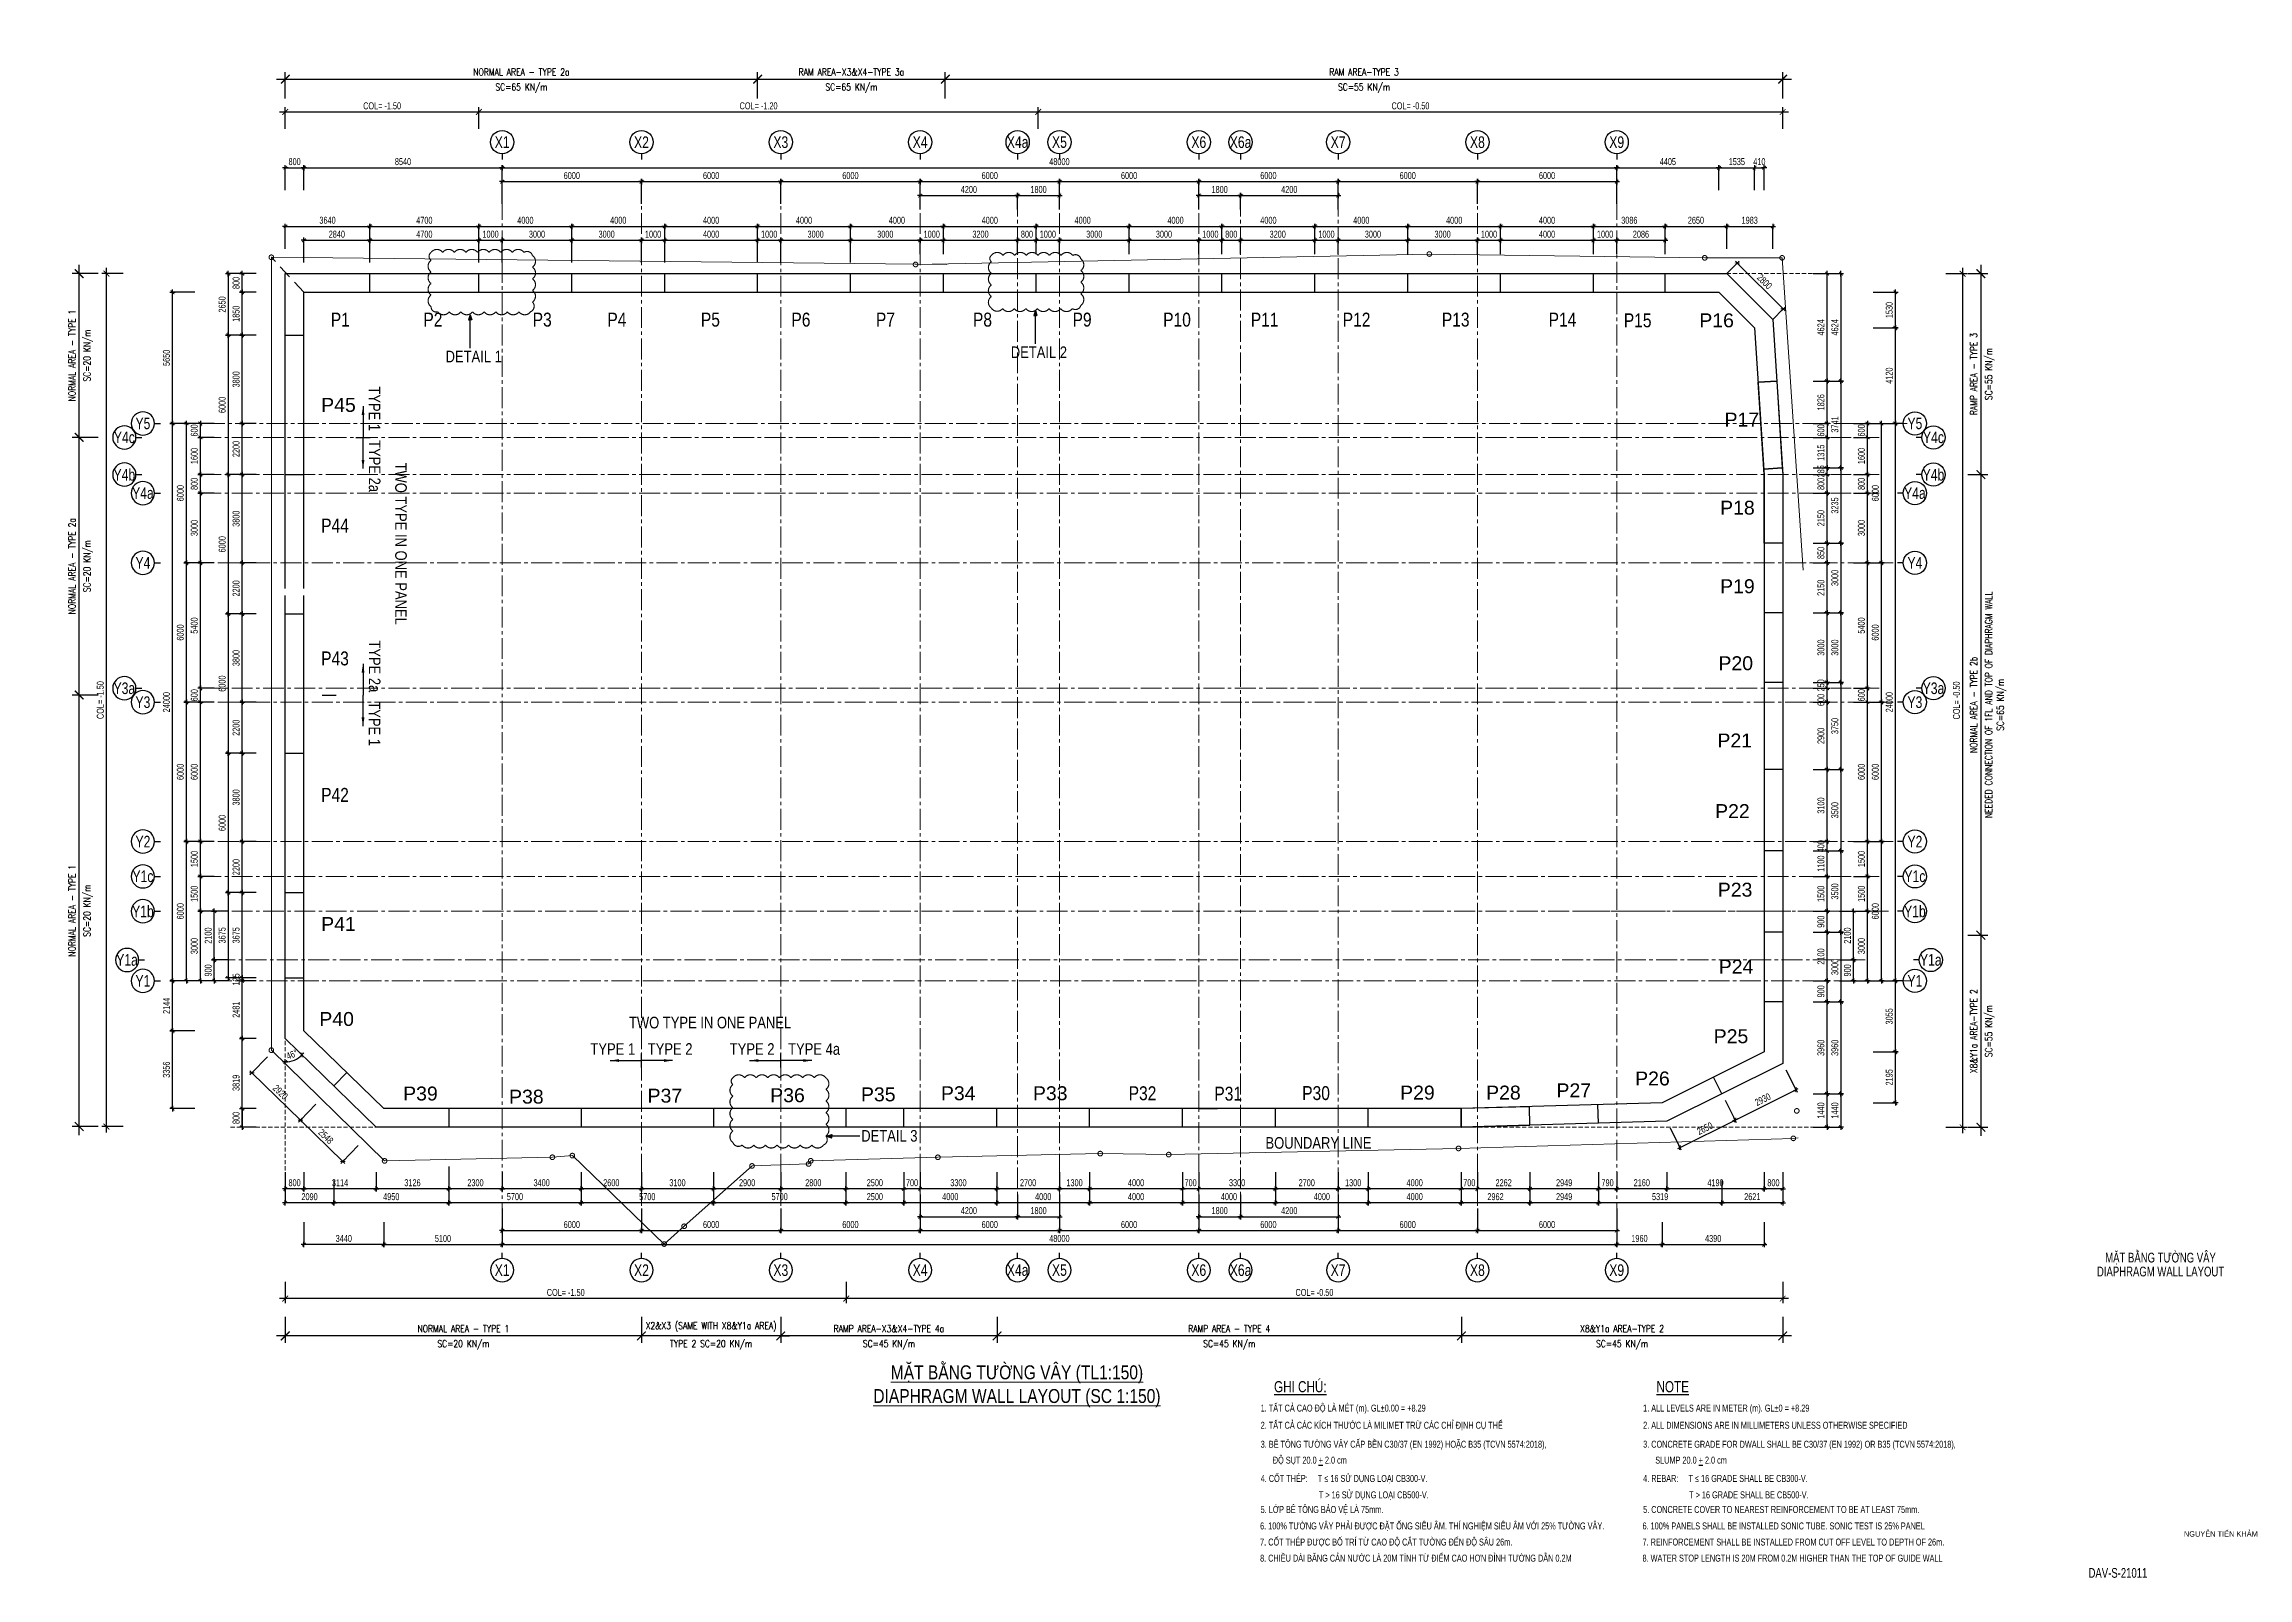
# Model space of a CAD drawing. Header units: millimetres. Extents: x 2611025 to 4139346, y -89870 to 101087.
# Drawn here: x 2637944 to 2732857, y 35049 to 101087 of the extents above; entities that cross this region are included whole.
import ezdxf
from ezdxf.enums import TextEntityAlignment as Align

# ---------------------------------------------------------------- set-up
doc = ezdxf.new("R2010")
doc.units = ezdxf.units.MM
doc.header["$LTSCALE"] = 1200
doc.header["$PDMODE"] = 35
for name, pattern in [('$$DASHED$$', [0.75, 0.5, -0.25]), ('00-GRIP-HAM$0$CENTER', [2, 1.25, -0.25, 0.25, -0.25]), ('CENTER2', [1.125, 0.75, -0.125, 0.125, -0.125]), ('ChainLines2', [3230, 2800, -140, 150, -140])]:
    doc.linetypes.add(name, pattern=pattern)
for name, color, linetype, lineweight in [('00-GRIP-HAM$0$S-Axis', 8, 'Continuous', 50), ('2D_SIKITI', 6, 'ChainLines2', 20), ('BOUND', 3, 'Continuous', 20), ('ESB_TEXT', 3, 'Continuous', 20), ('K-THUOC', 1, 'Continuous', 18)]:
    doc.layers.add(name, color=color, linetype=linetype, lineweight=lineweight)
for name, color, linetype in [('2', 3, 'Continuous'), ('CDC -TEXT KHUNG', 7, 'Continuous'), ('CDC.01.AXIS', 160, 'CENTER2'), ('CDC.02.DIM', 1, 'Continuous'), ('CDC.06.TEXT', 2, 'Continuous'), ('CDC.10.HATCH', 251, 'Continuous'), ('CDC.11.NOTE', 8, 'Continuous'), ('CDC_06.TEXT', 2, 'Continuous'), ('WALL-RC', 2, 'Continuous')]:
    doc.layers.add(name, color=color, linetype=linetype)
doc.styles.add('1', font='arial.ttf', dxfattribs={"width": 0.75})
doc.styles.add('Arial', font='arial.ttf', dxfattribs={"height": 480})
doc.styles.add('BIGTEXT', font='arial.ttf', dxfattribs={"width": 0.8})
doc.styles.add('DIMTEXT', font='romans.shx', dxfattribs={"width": 0.8})
doc.styles.add('ESB_ARIAL', font='arial.ttf', dxfattribs={"width": 0.8})
doc.styles.add('KT CDC', font='arial.ttf', dxfattribs={"width": 0.85, "height": 200})
doc.styles.add('SMTEXT', font='arial.ttf', dxfattribs={"width": 0.75})
doc.dimstyles.new('120X1', dxfattribs={"dimscale": 120, "dimtxt": 2.5, "dimasz": 0.008, "dimexe": 0, "dimexo": 0, "dimgap": 0.9, "dimtad": 1, "dimdec": 0, "dimzin": 13, "dimdsep": 46, "dimtxsty": '1', "dimblk1": 'CHEO', "dimblk2": 'CHEO', "dimsah": 1, "dimcen": 0, "dimclrd": 256, "dimclre": 256, "dimclrt": 3, "dimadec": 0, "dimazin": 0, "dimtfac": 1, "dimtdec": 0, "dimtix": 1, "dimtmove": 2, "dimatfit": 3, "dimldrblk": 'CHEO', "dimfxl": 8, "dimfxlon": 1, "dimtolj": 1, "dimtzin": 13, "dimarcsym": 0})
doc.dimstyles.new('BSV1-100', dxfattribs={"dimtxt": 300, "dimasz": 250, "dimexe": 200, "dimexo": 0, "dimgap": 108, "dimtad": 1, "dimdec": 0, "dimdsep": 46, "dimtxsty": 'SMTEXT', "dimblk": 'ARCHTICK', "dimcen": 100, "dimdle": 250, "dimclrd": 256, "dimclre": 256, "dimclrt": 1, "dimadec": 0, "dimazin": 0, "dimtfac": 1, "dimtdec": 0, "dimtix": 1, "dimtmove": 2, "dimatfit": 3, "dimfxl": 720, "dimfxlon": 1, "dimtolj": 1, "dimtzin": 0, "dimarcsym": 0})
doc.dimstyles.new('BSV100', dxfattribs={"dimscale": 1.5, "dimtxt": 300, "dimasz": 250, "dimexe": 200, "dimexo": 0, "dimgap": 108, "dimtad": 1, "dimdec": 0, "dimdsep": 46, "dimtxsty": 'SMTEXT', "dimblk": 'ARCHTICK', "dimcen": 100, "dimdle": 250, "dimclrd": 256, "dimclre": 256, "dimclrt": 2, "dimadec": 0, "dimazin": 0, "dimtfac": 1, "dimtdec": 0, "dimtix": 1, "dimtmove": 2, "dimatfit": 3, "dimfxl": 550, "dimfxlon": 1, "dimtolj": 1, "dimtzin": 0, "dimarcsym": 0})

msp = doc.modelspace()

# ---------------------------------------------------------------- texts
at = {"layer": 'CDC -TEXT KHUNG', "style": 'KT CDC', "width": 0.85}
msp.add_text('NGUYỄN TIẾN KHẢM', height=234, dxfattribs=at).set_placement((2730100.8, 36826))
msp.add_text('NGUYỄN TIẾN KHẢM', height=234, dxfattribs=at).set_placement((2730100.8, 36826))
at = {"layer": 'CDC.06.TEXT', "style": 'Arial'}
for s, p in [('P18', (2710870.4, 81127.6)), ('P19', (2710870.4, 77746.7)), ('P20', (2710798.8, 74430.5)), ('P21', (2710755.7, 71104.1)), ('P22', (2710655.3, 68063.2)), ('P23', (2710770, 64680.2)), ('P24', (2710812.9, 61368.8)), ('P25', (2710594.3, 58370.7)), ('P28', (2700793.8, 55943.9)), ('P27', (2703822.7, 56041.8)), ('P26', (2707211.6, 56552.2))]:
    msp.add_text(s, height=600, dxfattribs=at).set_placement(p, align=Align.MIDDLE_CENTER)
at = {"layer": 'CDC.06.TEXT', "ltscale": 0.5, "style": 'Arial'}
msp.add_text('P29', height=600, dxfattribs=at).set_placement((2697089, 55943.9), align=Align.MIDDLE_CENTER)
at = {"layer": 'CDC.06.TEXT', "ltscale": 0.5, "char_height": 600, "attachment_point": 1, "style": 'Arial'}
for s, insert in [('{\\W0.8;P1}', (2650291.6, 89524.9)), ('{\\W0.8;P2}', (2654279.5, 89524.9)), ('{\\W0.8;P3}', (2658985.9, 89524.9)), ('{\\W0.8;P4}', (2662204.2, 89524.9)), ('{\\W0.8;P5}', (2666230.8, 89524.9)), ('{\\W0.8;P6}', (2670128.6, 89524.9)), ('{\\W0.8;P7}', (2673768.5, 89524.9)), ('{\\W0.8;P8}', (2677947.6, 89524.9)), ('{\\W0.8;P9}', (2682237.9, 89524.9)), ('{\\W0.8;P10}', (2686138.9, 89524.9)), ('{\\W0.8;P11}', (2689913.6, 89524.9)), ('{\\W0.8;P12}', (2693873.4, 89524.9)), ('{\\W0.8;P13}', (2698141.2, 89524.9)), ('{\\W0.8;P14}', (2702739.8, 89524.9)), ('{\\W0.8;P15}', (2705978.1, 89493.8)), ('{\\fArial|b0|i0|c163|p34;P1}6', (2709229.1, 89493.8)), ('{\\fArial|b0|i0|c163|p34;P4}5', (2649877.1, 85853.1)), ('{\\fArial|b0|i0|c163|p34;P1}7', (2710316.4, 85219.2)), ('{\\W0.8;P44}', (2649877.1, 80658.2)), ('{\\W0.8;P43}', (2649877.1, 74936.8)), ('{\\W0.8;P42}', (2649877.1, 69062.8)), ('{\\fArial|b0|i0|c163|p34;P41}', (2649877.1, 63503.1)), ('P40', (2649796.9, 59412.9)), ('{\\fArial|b0|i0|c163|p34;P3}9', (2653407.1, 56204.3)), ('{\\fArial|b0|i0|c163|p34;P}38', (2657968.9, 56070)), ('{\\fArial|b0|i0|c163|p34;P}37', (2663934.5, 56111.8)), ('{\\fArial|b0|i0|c163|p34;P}36', (2669215.1, 56130.2)), ('{\\fArial|b0|i0|c163|p34;P3}5', (2673124, 56167.9)), ('{\\fArial|b0|i0|c163|p34;P3}4', (2676568.1, 56216.4)), ('{\\fArial|b0|i0|c163|p34;P3}3', (2680530.1, 56216.4)), ('{\\W0.8;P32}', (2684653.1, 56216.4)), ('{\\W0.8;P31}', (2688342.9, 56197.8)), ('{\\W0.8;P30}', (2692127.4, 56222.8))]:
    msp.add_mtext_dynamic_manual_height_columns(s, width=1245.05, gutter_width=1250, heights=[0], dxfattribs=dict(at, insert=insert))
at = {"layer": 'CDC_06.TEXT', "color": 4, "style": 'BIGTEXT', "width": 0.7}
for s, p in [('DIAPHRAGM WALL LAYOUT', (2729093.1, 48240.3)), ('MẶT BẰNG TƯỜNG VÂY', (2729093.1, 48856.4))]:
    msp.add_text(s, height=420, dxfattribs=at).set_placement(p, align=Align.MIDDLE)
at = {"layer": 'CDC_06.TEXT', "color": 2, "linetype": 'ByBlock', "style": 'SMTEXT', "width": 0.7}
msp.add_text('DAV-S-21011', height=420, dxfattribs=at).set_placement((2727258.4, 35265.1), align=Align.MIDDLE)
at = {"layer": 'ESB_TEXT', "style": 'ESB_ARIAL', "width": 0.8}
for s in ['TYPE 4a', 'TYPE 4']:
    msp.add_text(s, height=500, dxfattribs=at).set_placement((2669988.7, 57570.9))
at = {"layer": 'ESB_TEXT', "style": 'BIGTEXT', "width": 0.8}
for s, p in [('%%UMẶT BẰNG TƯỜNG VÂY (TL1:150)', (2679842.3, 43600.8)), ('%%UDIAPHRAGM WALL LAYOUT (SC 1:150)', (2679841.3, 42580.8))]:
    msp.add_text(s, height=600, dxfattribs=at).set_placement(p, align=Align.CENTER)
at = {"layer": 'ESB_TEXT', "char_height": 500, "attachment_point": 5, "style": 'ESB_ARIAL'}
for s, insert in [('DETAIL 1', (2656447.4, 87635.3)), ('DETAIL 2', (2680788.6, 87819)), ('TWO TYPE IN ONE PANEL', (2666626.7, 58955)), ('TWO TYPE IN ONE PANEL', (2666626.7, 58955)), ('TYPE 1', (2662438.1, 57821.8)), ('TYPE 1', (2662438.1, 57821.8)), ('TYPE 2', (2664906.7, 57821.8)), ('TYPE 2', (2664906.7, 57821.8)), ('TYPE 2', (2668438.1, 57821.8)), ('TYPE 2', (2668438.1, 57821.8)), ('DETAIL 3', (2674347.7, 54078.7)), ('BOUNDARY LINE', (2692828.9, 53774.3))]:
    msp.add_mtext_dynamic_manual_height_columns(s, width=14660.185, gutter_width=2000, heights=[0], dxfattribs=dict(at, insert=insert))
at = {"layer": 'ESB_TEXT', "char_height": 500, "attachment_point": 5, "rotation": 270, "style": 'ESB_ARIAL'}
for s, insert in [('TYPE 1', (2652178, 85387.4)), ('TYPE 2a', (2652178, 82918.8)), ('TWO TYPE IN ONE PANEL', (2653311.2, 79575)), ('TYPE 2a', (2652178, 74296.4)), ('TYPE 1', (2652178, 71827.8))]:
    msp.add_mtext_dynamic_manual_height_columns(s, width=14660.185, gutter_width=2000, heights=[0], dxfattribs=dict(at, insert=insert))

# ---------------------------------------------------------------- blocks, each defined once
blk = doc.blocks.new('_ArchTick')
at = {"color": 0, "linetype": 'ByBlock', "const_width": 0.15}
blk.add_lwpolyline([(-0.5, -0.5), (0.5, 0.5)], dxfattribs=at)
blk = doc.blocks.new('A$C7e6bd379')
at = {"layer": 'CDC.06.TEXT', "linetype": 'Continuous', "style": 'SMTEXT', "width": 0.75}
for s, p in [('%%UGHI CHÚ:', (0, 480)), ('%%UNOTE', (16471, 480))]:
    blk.add_text(s, height=480, dxfattribs=at).set_placement(p, align=Align.TOP_LEFT)
at = {"layer": 'CDC.06.TEXT', "style": 'SMTEXT', "width": 0.75}
for s, p in [('1. TẤT CẢ CAO ĐỘ LÀ MÉT (m). GL%%P0.00 = +8.29 ', (-576, -831)), ('1. ALL LEVELS ARE IN METER (m). GL%%P0 = +8.29 ', (15895, -831)), ('2. TẤT CẢ CÁC KÍCH THƯỚC LÀ MILIMET TRỪ CÁC CHỈ ĐỊNH CỤ THỂ', (-576, -1570)), ('2. ALL DIMENSIONS ARE IN MILLIMETERS UNLESS OTHERWISE SPECIFIED', (15895, -1570)), ('3. BÊ TÔNG TƯỜNG VÂY CẤP BỀN C30/37 (EN 1992) HOẶC B35 (TCVN 5574:2018),', (-576, -2387)), ('ĐỘ SỤT 20.0 %%U+%%U 2.0 cm', (-53, -3072)), ('3. CONCRETE GRADE FOR DWALL SHALL BE C30/37 (EN 1992) OR B35 (TCVN 5574:2018),', (15895, -2387)), ('SLUMP 20.0 %%U+%%U 2.0 cm', (16418, -3072)), ('4. CỐT THÉP:     T ≤ 16 SỬ DỤNG LOẠI CB300-V.', (-576, -3860)), ('4. REBAR:     T ≤ 16 GRADE SHALL BE CB300-V.', (15895, -3860)), ('                             T > 16 SỬ DỤNG LOẠI CB500-V.', (-601, -4567)), ('                       T > 16 GRADE SHALL BE CB500-V.', (15869, -4567)), ('6. 100%%% TƯỜNG VÂY PHẢI ĐƯỢC ĐẶT ỐNG SIÊU ÂM. THÍ NGHIỆM SIÊU ÂM VỚI 25%%% TƯỜNG VÂY.', (-601, -5905)), ('5. LỚP BÊ TÔNG BẢO VỆ LÀ 75mm.', (-576, -5198)), ('6. 100%%% PANELS SHALL BE INSTALLED SONIC TUBE. SONIC TEST IS 25%%% PANEL ', (15869, -5905)), ('5. CONCRETE COVER TO NEAREST REINFORCEMENT TO BE AT LEAST 75mm.', (15895, -5198)), ('7. CỐT THÉP ĐƯỢC BỐ TRÍ TỪ CAO ĐỘ CẮT TƯỜNG ĐẾN ĐỘ SÂU 26m. ', (-601, -6598)), ('7. REINFORCEMENT SHALL BE INSTALLED FROM CUT OFF LEVEL TO DEPTH OF 26m. ', (15869, -6598)), ('8. CHIỀU DÀI BĂNG CẢN NƯỚC LÀ 20M TÍNH TỪ ĐIỂM CAO HƠN ĐỈNH TƯỜNG DẪN 0.2M', (-601, -7291)), ('8. WATER STOP LENGTH IS 20M FROM 0.2M HIGHER THAN THE TOP OF GUIDE WALL', (15869, -7291))]:
    blk.add_text(s, height=300, dxfattribs=at).set_placement(p)
blk = doc.blocks.new('*D1673')
at = {"layer": 'Defpoints', "color": 0, "transparency": 16777216}
for p in [(2712823, 92767), (2712823, 92767), (2712823, 57401), (2712309, 56836), (2707832, 54906)]:
    blk.add_point(p, dxfattribs=at)
blk = doc.blocks.new('CHEO')
at = {"layer": 'CDC.02.DIM'}
for points in [[(-121, 0), (121, 0)], [(0, 121), (0, -121)]]:
    blk.add_lwpolyline(points, dxfattribs=at)
at = {"layer": 'CDC.02.DIM', "const_width": 40}
blk.add_lwpolyline([(80, 80), (-80, -81)], dxfattribs=at)
blk = doc.blocks.new('*D1674')
at = {"layer": 'CDC.02.DIM', "lineweight": -2, "transparency": 16777216}
blk.add_arc((2648332, 58272), 1007, 270.0546, 315.6441, dxfattribs=at)
at = {"layer": 'Defpoints', "color": 0, "transparency": 16777216}
for p in [(2648332, 58272), (2648597, 57300), (2648733, 57881), (2652319, 54381), (2648332, 51085)]:
    blk.add_point(p, dxfattribs=at)
at = {"layer": 'CDC.02.DIM', "lineweight": -2, "transparency": 16777216, "xscale": 0.96, "yscale": 0.96, "zscale": 0.96}
for p, rotation in [((2648332, 57264), 180.0272990575765), ((2649053, 57568), 45.67139532540342)]:
    blk.add_blockref('CHEO', p, dxfattribs=dict(at, rotation=rotation))
at = {"layer": 'CDC.02.DIM', "color": 3, "transparency": 16777216, "insert": (2648622, 57584), "char_height": 300, "attachment_point": 5, "rotation": 22.84935, "style": '1'}
blk.add_mtext('\\A1;46°', dxfattribs=at)
blk = doc.blocks.new('*D1675')
at = {"layer": 'BOUND', "lineweight": -2, "transparency": 16777216}
for p, q in [((2656422, 98165), (2681008, 98165)), ((2656672, 97445), (2656672, 98365)), ((2680758, 97445), (2680758, 98365))]:
    blk.add_line(p, q, dxfattribs=at)
at = {"layer": 'Defpoints', "color": 0, "transparency": 16777216}
for p in [(2680758, 98165), (2656672, 91203), (2680758, 91203)]:
    blk.add_point(p, dxfattribs=at)
at = {"layer": 'BOUND', "lineweight": -2, "transparency": 16777216, "xscale": 250, "yscale": 250, "zscale": 250, "rotation": 180}
blk.add_blockref('_ArchTick', (2656672, 98165), dxfattribs=at)
at = {"layer": 'BOUND', "lineweight": -2, "transparency": 16777216, "xscale": 250, "yscale": 250, "zscale": 250}
blk.add_blockref('_ArchTick', (2680758, 98165), dxfattribs=at)
at = {"layer": 'BOUND', "color": 1, "transparency": 16777216, "insert": (2668715, 98428), "char_height": 300, "attachment_point": 5, "style": 'SMTEXT'}
blk.add_mtext('\\A1;COL= -1.20', dxfattribs=at)
blk = doc.blocks.new('*D1676')
at = {"layer": 'BOUND', "lineweight": -2, "transparency": 16777216}
for p, q in [((2648332, 47796), (2648332, 46876)), ((2672487, 47796), (2672487, 46876)), ((2672737, 47076), (2648082, 47076))]:
    blk.add_line(p, q, dxfattribs=at)
at = {"layer": 'Defpoints', "color": 0, "transparency": 16777216}
for p in [(2648332, 55164), (2672487, 55135), (2648332, 47076)]:
    blk.add_point(p, dxfattribs=at)
at = {"layer": 'BOUND', "lineweight": -2, "transparency": 16777216, "xscale": 250, "yscale": 250, "zscale": 250, "rotation": 180}
blk.add_blockref('_ArchTick', (2648332, 47076), dxfattribs=at)
at = {"layer": 'BOUND', "lineweight": -2, "transparency": 16777216, "xscale": 250, "yscale": 250, "zscale": 250}
blk.add_blockref('_ArchTick', (2672487, 47076), dxfattribs=at)
at = {"layer": 'BOUND', "color": 1, "transparency": 16777216, "insert": (2660410, 47339), "char_height": 300, "attachment_point": 5, "style": 'SMTEXT'}
blk.add_mtext('\\A1;COL= -1.50', dxfattribs=at)
blk = doc.blocks.new('*D1677')
at = {"layer": 'BOUND', "lineweight": -2, "transparency": 16777216}
for p, q in [((2641351, 91203), (2640431, 91203)), ((2640631, 54233), (2640631, 91453)), ((2641351, 54483), (2640431, 54483))]:
    blk.add_line(p, q, dxfattribs=at)
at = {"layer": 'Defpoints', "color": 0, "transparency": 16777216}
for p in [(2640631, 91203), (2648102, 91203), (2648102, 54483)]:
    blk.add_point(p, dxfattribs=at)
at = {"layer": 'BOUND', "lineweight": -2, "transparency": 16777216, "xscale": 250, "yscale": 250, "zscale": 250}
for p, rotation in [((2640631, 91203), 90), ((2640631, 54483), 270)]:
    blk.add_blockref('_ArchTick', p, dxfattribs=dict(at, rotation=rotation))
at = {"layer": 'BOUND', "color": 1, "transparency": 16777216, "insert": (2640367, 72843), "char_height": 300, "attachment_point": 5, "rotation": 90, "style": 'SMTEXT'}
blk.add_mtext('\\A1;COL= -1.50', dxfattribs=at)
blk = doc.blocks.new('*D1678')
at = {"layer": 'BOUND', "lineweight": -2, "transparency": 16777216}
for p, q in [((2648082, 98165), (2656922, 98165)), ((2648332, 97445), (2648332, 98365)), ((2656672, 97445), (2656672, 98365))]:
    blk.add_line(p, q, dxfattribs=at)
at = {"layer": 'Defpoints', "color": 0, "transparency": 16777216}
for p in [(2656672, 98165), (2648332, 91203), (2656672, 91203)]:
    blk.add_point(p, dxfattribs=at)
at = {"layer": 'BOUND', "lineweight": -2, "transparency": 16777216, "xscale": 250, "yscale": 250, "zscale": 250, "rotation": 180}
blk.add_blockref('_ArchTick', (2648332, 98165), dxfattribs=at)
at = {"layer": 'BOUND', "lineweight": -2, "transparency": 16777216, "xscale": 250, "yscale": 250, "zscale": 250}
blk.add_blockref('_ArchTick', (2656672, 98165), dxfattribs=at)
at = {"layer": 'BOUND', "color": 1, "transparency": 16777216, "insert": (2652502, 98428), "char_height": 300, "attachment_point": 5, "style": 'SMTEXT'}
blk.add_mtext('\\A1;COL= -1.50', dxfattribs=at)
blk = doc.blocks.new('*D1679')
at = {"layer": 'BOUND', "lineweight": -2, "transparency": 16777216}
for p, q in [((2680508, 98165), (2713072, 98165)), ((2680758, 97445), (2680758, 98365)), ((2712822, 97445), (2712822, 98365))]:
    blk.add_line(p, q, dxfattribs=at)
at = {"layer": 'Defpoints', "color": 0, "transparency": 16777216}
for p in [(2712822, 98165), (2680758, 91203), (2712822, 91203)]:
    blk.add_point(p, dxfattribs=at)
at = {"layer": 'BOUND', "lineweight": -2, "transparency": 16777216, "xscale": 250, "yscale": 250, "zscale": 250, "rotation": 180}
blk.add_blockref('_ArchTick', (2680758, 98165), dxfattribs=at)
at = {"layer": 'BOUND', "lineweight": -2, "transparency": 16777216, "xscale": 250, "yscale": 250, "zscale": 250}
blk.add_blockref('_ArchTick', (2712822, 98165), dxfattribs=at)
at = {"layer": 'BOUND', "color": 1, "transparency": 16777216, "insert": (2696790, 98428), "char_height": 300, "attachment_point": 5, "style": 'SMTEXT'}
blk.add_mtext('\\A1;COL= -0.50', dxfattribs=at)
blk = doc.blocks.new('*D1680')
at = {"layer": 'BOUND', "lineweight": -2, "transparency": 16777216}
for p, q in [((2672487, 47796), (2672487, 46876)), ((2712822, 47796), (2712822, 46876)), ((2713072, 47076), (2672237, 47076))]:
    blk.add_line(p, q, dxfattribs=at)
at = {"layer": 'Defpoints', "color": 0, "transparency": 16777216}
for p in [(2672487, 55135), (2712822, 55135), (2672487, 47076)]:
    blk.add_point(p, dxfattribs=at)
at = {"layer": 'BOUND', "lineweight": -2, "transparency": 16777216, "xscale": 250, "yscale": 250, "zscale": 250, "rotation": 180}
blk.add_blockref('_ArchTick', (2672487, 47076), dxfattribs=at)
at = {"layer": 'BOUND', "lineweight": -2, "transparency": 16777216, "xscale": 250, "yscale": 250, "zscale": 250}
blk.add_blockref('_ArchTick', (2712822, 47076), dxfattribs=at)
at = {"layer": 'BOUND', "color": 1, "transparency": 16777216, "insert": (2692655, 47339), "char_height": 300, "attachment_point": 5, "style": 'SMTEXT'}
blk.add_mtext('\\A1;COL= -0.50', dxfattribs=at)
blk = doc.blocks.new('*D1690')
at = {"layer": 'Defpoints', "color": 0, "transparency": 16777216}
for p in [(2668672, 99576), (2648332, 91203), (2668672, 91203)]:
    blk.add_point(p, dxfattribs=at)
at = {"layer": 'K-THUOC', "lineweight": -2, "transparency": 16777216}
for p, q in [((2648332, 98751), (2648332, 99876)), ((2668672, 98751), (2668672, 99876)), ((2647957, 99576), (2669047, 99576))]:
    blk.add_line(p, q, dxfattribs=at)
at = {"layer": 'K-THUOC', "lineweight": -2, "transparency": 16777216, "xscale": 375, "yscale": 375, "zscale": 375, "rotation": 180}
blk.add_blockref('_ArchTick', (2648332, 99576), dxfattribs=at)
at = {"layer": 'K-THUOC', "lineweight": -2, "transparency": 16777216, "xscale": 375, "yscale": 375, "zscale": 375}
blk.add_blockref('_ArchTick', (2668672, 99576), dxfattribs=at)
at = {"layer": 'K-THUOC', "color": 2, "transparency": 16777216, "char_height": 300, "attachment_point": 5, "style": 'DIMTEXT'}
for s, insert in [('\\A1;NORMAL AREA - TYPE 2a ', (2658502, 99888)), ('\\A1;SC=65 KN/m', (2658502, 99186))]:
    blk.add_mtext(s, dxfattribs=dict(at, insert=insert))
blk = doc.blocks.new('*D1691')
at = {"layer": 'Defpoints', "color": 0, "transparency": 16777216}
for p in [(2676758, 99576), (2668672, 91203), (2676758, 91203)]:
    blk.add_point(p, dxfattribs=at)
at = {"layer": 'K-THUOC', "lineweight": -2, "transparency": 16777216}
for p, q in [((2668672, 98751), (2668672, 99876)), ((2676758, 98751), (2676758, 99876)), ((2668297, 99576), (2677133, 99576))]:
    blk.add_line(p, q, dxfattribs=at)
at = {"layer": 'K-THUOC', "lineweight": -2, "transparency": 16777216, "xscale": 375, "yscale": 375, "zscale": 375, "rotation": 180}
blk.add_blockref('_ArchTick', (2668672, 99576), dxfattribs=at)
at = {"layer": 'K-THUOC', "lineweight": -2, "transparency": 16777216, "xscale": 375, "yscale": 375, "zscale": 375}
blk.add_blockref('_ArchTick', (2676758, 99576), dxfattribs=at)
at = {"layer": 'K-THUOC', "color": 2, "transparency": 16777216, "char_height": 300, "attachment_point": 5, "style": 'DIMTEXT'}
for s, insert in [('\\A1;RAM AREA-X3&X4-TYPE 3a ', (2672715, 99888)), ('\\A1;SC=65 KN/m', (2672715, 99186))]:
    blk.add_mtext(s, dxfattribs=dict(at, insert=insert))
blk = doc.blocks.new('*D1692')
at = {"layer": 'Defpoints', "color": 0, "transparency": 16777216}
for p in [(2712822, 99576), (2676758, 91203), (2712822, 91203)]:
    blk.add_point(p, dxfattribs=at)
at = {"layer": 'K-THUOC', "lineweight": -2, "transparency": 16777216}
for p, q in [((2676758, 98751), (2676758, 99876)), ((2712822, 98751), (2712822, 99876)), ((2676383, 99576), (2713197, 99576))]:
    blk.add_line(p, q, dxfattribs=at)
at = {"layer": 'K-THUOC', "lineweight": -2, "transparency": 16777216, "xscale": 375, "yscale": 375, "zscale": 375, "rotation": 180}
blk.add_blockref('_ArchTick', (2676758, 99576), dxfattribs=at)
at = {"layer": 'K-THUOC', "lineweight": -2, "transparency": 16777216, "xscale": 375, "yscale": 375, "zscale": 375}
blk.add_blockref('_ArchTick', (2712822, 99576), dxfattribs=at)
at = {"layer": 'K-THUOC', "color": 2, "transparency": 16777216, "char_height": 300, "attachment_point": 5, "style": 'DIMTEXT'}
for s, insert in [('\\A1;RAM AREA-TYPE 3 ', (2694790, 99888)), ('\\A1;SC=55 KN/m', (2694790, 99186))]:
    blk.add_mtext(s, dxfattribs=dict(at, insert=insert))
blk = doc.blocks.new('*D1693')
at = {"layer": 'Defpoints', "color": 0, "transparency": 16777216}
for p in [(2712822, 55135), (2698985, 54873), (2698985, 45468)]:
    blk.add_point(p, dxfattribs=at)
at = {"layer": 'K-THUOC', "lineweight": -2, "transparency": 16777216}
for p, q in [((2698985, 46293), (2698985, 45168)), ((2712822, 46293), (2712822, 45168)), ((2713197, 45468), (2698610, 45468))]:
    blk.add_line(p, q, dxfattribs=at)
at = {"layer": 'K-THUOC', "lineweight": -2, "transparency": 16777216, "xscale": 375, "yscale": 375, "zscale": 375, "rotation": 180}
blk.add_blockref('_ArchTick', (2698985, 45468), dxfattribs=at)
at = {"layer": 'K-THUOC', "lineweight": -2, "transparency": 16777216, "xscale": 375, "yscale": 375, "zscale": 375}
blk.add_blockref('_ArchTick', (2712822, 45468), dxfattribs=at)
at = {"layer": 'K-THUOC', "color": 2, "transparency": 16777216, "char_height": 300, "attachment_point": 5, "style": 'DIMTEXT'}
for s, insert in [('\\A1;X8&Y1a AREA-TYPE 2', (2705904, 45780)), ('\\A1;SC=45 KN/m', (2705904, 45078))]:
    blk.add_mtext(s, dxfattribs=dict(at, insert=insert))
blk = doc.blocks.new('*D1694')
at = {"layer": 'Defpoints', "color": 0, "transparency": 16777216}
for p in [(2678987, 55135), (2698985, 55135), (2678987, 45468)]:
    blk.add_point(p, dxfattribs=at)
at = {"layer": 'K-THUOC', "lineweight": -2, "transparency": 16777216}
for p, q in [((2678987, 46293), (2678987, 45168)), ((2698985, 46293), (2698985, 45168)), ((2699360, 45468), (2678612, 45468))]:
    blk.add_line(p, q, dxfattribs=at)
at = {"layer": 'K-THUOC', "lineweight": -2, "transparency": 16777216, "xscale": 375, "yscale": 375, "zscale": 375, "rotation": 180}
blk.add_blockref('_ArchTick', (2678987, 45468), dxfattribs=at)
at = {"layer": 'K-THUOC', "lineweight": -2, "transparency": 16777216, "xscale": 375, "yscale": 375, "zscale": 375}
blk.add_blockref('_ArchTick', (2698985, 45468), dxfattribs=at)
at = {"layer": 'K-THUOC', "color": 2, "transparency": 16777216, "char_height": 300, "attachment_point": 5, "style": 'DIMTEXT'}
for s, insert in [('\\A1;RAMP AREA - TYPE 4', (2688986, 45780)), ('\\A1;SC=45 KN/m', (2688986, 45078))]:
    blk.add_mtext(s, dxfattribs=dict(at, insert=insert))
blk = doc.blocks.new('*D1695')
at = {"layer": 'Defpoints', "color": 0, "transparency": 16777216}
for p in [(2669672, 55135), (2678987, 55135), (2669672, 45468)]:
    blk.add_point(p, dxfattribs=at)
at = {"layer": 'K-THUOC', "lineweight": -2, "transparency": 16777216}
for p, q in [((2669672, 46293), (2669672, 45168)), ((2678987, 46293), (2678987, 45168)), ((2679362, 45468), (2669297, 45468))]:
    blk.add_line(p, q, dxfattribs=at)
at = {"layer": 'K-THUOC', "lineweight": -2, "transparency": 16777216, "xscale": 375, "yscale": 375, "zscale": 375, "rotation": 180}
blk.add_blockref('_ArchTick', (2669672, 45468), dxfattribs=at)
at = {"layer": 'K-THUOC', "lineweight": -2, "transparency": 16777216, "xscale": 375, "yscale": 375, "zscale": 375}
blk.add_blockref('_ArchTick', (2678987, 45468), dxfattribs=at)
at = {"layer": 'K-THUOC', "color": 2, "transparency": 16777216, "char_height": 300, "attachment_point": 5, "style": 'DIMTEXT'}
for s, insert in [('\\A1;RAMP AREA-X3&X4-TYPE 4a', (2674330, 45780)), ('\\A1;SC=45 KN/m', (2674330, 45078))]:
    blk.add_mtext(s, dxfattribs=dict(at, insert=insert))
blk = doc.blocks.new('*D1696')
at = {"layer": 'Defpoints', "color": 0, "transparency": 16777216}
for p in [(2663672, 55135), (2669672, 55135), (2663672, 45468)]:
    blk.add_point(p, dxfattribs=at)
at = {"layer": 'K-THUOC', "lineweight": -2, "transparency": 16777216}
for p, q in [((2663672, 46293), (2663672, 45168)), ((2669672, 46293), (2669672, 45168)), ((2663672, 45468), (2663297, 45468)), ((2669672, 45468), (2663672, 45468)), ((2669672, 45468), (2670047, 45468))]:
    blk.add_line(p, q, dxfattribs=at)
at = {"layer": 'K-THUOC', "lineweight": -2, "transparency": 16777216, "xscale": 375, "yscale": 375, "zscale": 375}
blk.add_blockref('_ArchTick', (2663672, 45468), dxfattribs=at)
at = {"layer": 'K-THUOC', "lineweight": -2, "transparency": 16777216, "xscale": 375, "yscale": 375, "zscale": 375, "rotation": 180}
blk.add_blockref('_ArchTick', (2669672, 45468), dxfattribs=at)
at = {"layer": 'K-THUOC', "color": 2, "transparency": 16777216, "char_height": 300, "attachment_point": 5, "style": 'DIMTEXT'}
for s, insert in [('\\A1;X2&X3 (SAME WITH X8&Y1a AREA)', (2666672, 45859)), ('\\A1;TYPE 2 SC=20 KN/m', (2666672, 45078))]:
    blk.add_mtext(s, dxfattribs=dict(at, insert=insert))
blk = doc.blocks.new('*D1697')
at = {"layer": 'Defpoints', "color": 0, "transparency": 16777216}
for p in [(2648332, 55135), (2663672, 55135), (2648332, 45468)]:
    blk.add_point(p, dxfattribs=at)
at = {"layer": 'K-THUOC', "lineweight": -2, "transparency": 16777216}
for p, q in [((2648332, 46293), (2648332, 45168)), ((2663672, 46293), (2663672, 45168)), ((2664047, 45468), (2647957, 45468))]:
    blk.add_line(p, q, dxfattribs=at)
at = {"layer": 'K-THUOC', "lineweight": -2, "transparency": 16777216, "xscale": 375, "yscale": 375, "zscale": 375, "rotation": 180}
blk.add_blockref('_ArchTick', (2648332, 45468), dxfattribs=at)
at = {"layer": 'K-THUOC', "lineweight": -2, "transparency": 16777216, "xscale": 375, "yscale": 375, "zscale": 375}
blk.add_blockref('_ArchTick', (2663672, 45468), dxfattribs=at)
at = {"layer": 'K-THUOC', "color": 2, "transparency": 16777216, "char_height": 300, "attachment_point": 5, "style": 'DIMTEXT'}
for s, insert in [('\\A1;NORMAL AREA - TYPE 1', (2656002, 45780)), ('\\A1;SC=20 KN/m', (2656002, 45078))]:
    blk.add_mtext(s, dxfattribs=dict(at, insert=insert))
blk = doc.blocks.new('*D1698')
at = {"layer": 'Defpoints', "color": 0, "transparency": 16777216}
for p in [(2639455, 73062), (2649438, 73062), (2648638, 54483)]:
    blk.add_point(p, dxfattribs=at)
at = {"layer": 'K-THUOC', "lineweight": -2, "transparency": 16777216}
for p, q in [((2639455, 54108), (2639455, 73437)), ((2640280, 73062), (2639155, 73062)), ((2640280, 54483), (2639155, 54483))]:
    blk.add_line(p, q, dxfattribs=at)
at = {"layer": 'K-THUOC', "lineweight": -2, "transparency": 16777216, "xscale": 375, "yscale": 375, "zscale": 375}
for p, rotation in [((2639455, 73062), 90), ((2639455, 54483), 270)]:
    blk.add_blockref('_ArchTick', p, dxfattribs=dict(at, rotation=rotation))
at = {"layer": 'K-THUOC', "color": 2, "transparency": 16777216, "char_height": 300, "attachment_point": 5, "rotation": 90, "style": 'DIMTEXT'}
for s, insert in [('\\A1;NORMAL AREA - TYPE 1', (2639143, 63772)), ('\\A1;SC=20 KN/m', (2639846, 63772))]:
    blk.add_mtext(s, dxfattribs=dict(at, insert=insert))
blk = doc.blocks.new('*D1699')
at = {"layer": 'Defpoints', "color": 0, "transparency": 16777216}
for p in [(2639455, 84153), (2648638, 84153), (2649438, 73062)]:
    blk.add_point(p, dxfattribs=at)
at = {"layer": 'K-THUOC', "lineweight": -2, "transparency": 16777216}
for p, q in [((2639455, 72687), (2639455, 84528)), ((2640280, 84153), (2639155, 84153)), ((2640280, 73062), (2639155, 73062))]:
    blk.add_line(p, q, dxfattribs=at)
at = {"layer": 'K-THUOC', "lineweight": -2, "transparency": 16777216, "xscale": 375, "yscale": 375, "zscale": 375}
for p, rotation in [((2639455, 84153), 90), ((2639455, 73062), 270)]:
    blk.add_blockref('_ArchTick', p, dxfattribs=dict(at, rotation=rotation))
at = {"layer": 'K-THUOC', "color": 2, "transparency": 16777216, "char_height": 300, "attachment_point": 5, "rotation": 90, "style": 'DIMTEXT'}
for s, insert in [('\\A1;NORMAL AREA - TYPE 2a', (2639143, 78608)), ('\\A1;SC=20 KN/m', (2639846, 78608))]:
    blk.add_mtext(s, dxfattribs=dict(at, insert=insert))
blk = doc.blocks.new('*D1700')
at = {"layer": 'Defpoints', "color": 0, "transparency": 16777216}
for p in [(2639455, 91203), (2648638, 91203), (2648638, 84153)]:
    blk.add_point(p, dxfattribs=at)
at = {"layer": 'K-THUOC', "lineweight": -2, "transparency": 16777216}
for p, q in [((2640280, 91203), (2639155, 91203)), ((2639455, 83778), (2639455, 91578)), ((2640280, 84153), (2639155, 84153))]:
    blk.add_line(p, q, dxfattribs=at)
at = {"layer": 'K-THUOC', "lineweight": -2, "transparency": 16777216, "xscale": 375, "yscale": 375, "zscale": 375}
for p, rotation in [((2639455, 91203), 90), ((2639455, 84153), 270)]:
    blk.add_blockref('_ArchTick', p, dxfattribs=dict(at, rotation=rotation))
at = {"layer": 'K-THUOC', "color": 2, "transparency": 16777216, "char_height": 300, "attachment_point": 5, "rotation": 90, "style": 'DIMTEXT'}
for s, insert in [('\\A1;NORMAL AREA - TYPE 1', (2639143, 87678)), ('\\A1;SC=20 KN/m', (2639846, 87678))]:
    blk.add_mtext(s, dxfattribs=dict(at, insert=insert))
blk = doc.blocks.new('_Axis name')
at = {"layer": 'CDC.02.DIM'}
blk.add_line((0, 2.5), (0, 0), dxfattribs=at)
blk.add_circle((0, 7.5), 5, dxfattribs=at)
at = {"layer": 'CDC.02.DIM', "style": 'BIGTEXT', "width": 0.75}
blk.add_attdef('.', text='', height=5, dxfattribs=at).set_placement((0, 7.5), align=Align.MIDDLE)
blk = doc.blocks.new('*D1701')
at = {"layer": 'CDC.02.DIM', "lineweight": -2, "transparency": 16777216}
for p, q in [((2657672, 94204), (2657672, 95164)), ((2657673, 95164), (2663671, 95164)), ((2663672, 94204), (2663672, 95164))]:
    blk.add_line(p, q, dxfattribs=at)
at = {"layer": 'Defpoints', "color": 0, "transparency": 16777216}
for p in [(2663672, 95164), (2657672, 93971), (2663672, 93971)]:
    blk.add_point(p, dxfattribs=at)
at = {"layer": 'CDC.02.DIM', "lineweight": -2, "transparency": 16777216, "xscale": 0.96, "yscale": 0.96, "zscale": 0.96, "rotation": 180}
blk.add_blockref('CHEO', (2657672, 95164), dxfattribs=at)
at = {"layer": 'CDC.02.DIM', "lineweight": -2, "transparency": 16777216, "xscale": 0.96, "yscale": 0.96, "zscale": 0.96}
blk.add_blockref('CHEO', (2663672, 95164), dxfattribs=at)
at = {"layer": 'CDC.02.DIM', "color": 3, "transparency": 16777216, "insert": (2660672, 95425), "char_height": 300, "attachment_point": 5, "style": '1'}
blk.add_mtext('\\A1;6000', dxfattribs=at)
blk = doc.blocks.new('*D1702')
at = {"layer": 'CDC.02.DIM', "lineweight": -2, "transparency": 16777216}
for p, q in [((2663672, 94204), (2663672, 95164)), ((2663673, 95164), (2669671, 95164)), ((2669672, 94204), (2669672, 95164))]:
    blk.add_line(p, q, dxfattribs=at)
at = {"layer": 'Defpoints', "color": 0, "transparency": 16777216}
for p in [(2669672, 95164), (2663672, 93971), (2669672, 93971)]:
    blk.add_point(p, dxfattribs=at)
at = {"layer": 'CDC.02.DIM', "lineweight": -2, "transparency": 16777216, "xscale": 0.96, "yscale": 0.96, "zscale": 0.96, "rotation": 180}
blk.add_blockref('CHEO', (2663672, 95164), dxfattribs=at)
at = {"layer": 'CDC.02.DIM', "lineweight": -2, "transparency": 16777216, "xscale": 0.96, "yscale": 0.96, "zscale": 0.96}
blk.add_blockref('CHEO', (2669672, 95164), dxfattribs=at)
at = {"layer": 'CDC.02.DIM', "color": 3, "transparency": 16777216, "insert": (2666672, 95425), "char_height": 300, "attachment_point": 5, "style": '1'}
blk.add_mtext('\\A1;6000', dxfattribs=at)
blk = doc.blocks.new('*D1703')
at = {"layer": 'CDC.02.DIM', "lineweight": -2, "transparency": 16777216}
for p, q in [((2669672, 94204), (2669672, 95164)), ((2669673, 95164), (2675671, 95164)), ((2675672, 94204), (2675672, 95164))]:
    blk.add_line(p, q, dxfattribs=at)
at = {"layer": 'Defpoints', "color": 0, "transparency": 16777216}
for p in [(2675672, 95164), (2669672, 93971), (2675672, 93971)]:
    blk.add_point(p, dxfattribs=at)
at = {"layer": 'CDC.02.DIM', "lineweight": -2, "transparency": 16777216, "xscale": 0.96, "yscale": 0.96, "zscale": 0.96, "rotation": 180}
blk.add_blockref('CHEO', (2669672, 95164), dxfattribs=at)
at = {"layer": 'CDC.02.DIM', "lineweight": -2, "transparency": 16777216, "xscale": 0.96, "yscale": 0.96, "zscale": 0.96}
blk.add_blockref('CHEO', (2675672, 95164), dxfattribs=at)
at = {"layer": 'CDC.02.DIM', "color": 3, "transparency": 16777216, "insert": (2672672, 95425), "char_height": 300, "attachment_point": 5, "style": '1'}
blk.add_mtext('\\A1;6000', dxfattribs=at)
blk = doc.blocks.new('*D1704')
at = {"layer": 'CDC.02.DIM', "lineweight": -2, "transparency": 16777216}
for p, q in [((2675672, 94204), (2675672, 95164)), ((2675673, 95164), (2681671, 95164)), ((2681672, 94204), (2681672, 95164))]:
    blk.add_line(p, q, dxfattribs=at)
at = {"layer": 'Defpoints', "color": 0, "transparency": 16777216}
for p in [(2681672, 95164), (2675672, 93971), (2681672, 93971)]:
    blk.add_point(p, dxfattribs=at)
at = {"layer": 'CDC.02.DIM', "lineweight": -2, "transparency": 16777216, "xscale": 0.96, "yscale": 0.96, "zscale": 0.96, "rotation": 180}
blk.add_blockref('CHEO', (2675672, 95164), dxfattribs=at)
at = {"layer": 'CDC.02.DIM', "lineweight": -2, "transparency": 16777216, "xscale": 0.96, "yscale": 0.96, "zscale": 0.96}
blk.add_blockref('CHEO', (2681672, 95164), dxfattribs=at)
at = {"layer": 'CDC.02.DIM', "color": 3, "transparency": 16777216, "insert": (2678672, 95425), "char_height": 300, "attachment_point": 5, "style": '1'}
blk.add_mtext('\\A1;6000', dxfattribs=at)
blk = doc.blocks.new('*D1705')
at = {"layer": 'CDC.02.DIM', "lineweight": -2, "transparency": 16777216}
for p, q in [((2681672, 94204), (2681672, 95164)), ((2681673, 95164), (2687671, 95164)), ((2687672, 94204), (2687672, 95164))]:
    blk.add_line(p, q, dxfattribs=at)
at = {"layer": 'Defpoints', "color": 0, "transparency": 16777216}
for p in [(2687672, 95164), (2681672, 93971), (2687672, 93971)]:
    blk.add_point(p, dxfattribs=at)
at = {"layer": 'CDC.02.DIM', "lineweight": -2, "transparency": 16777216, "xscale": 0.96, "yscale": 0.96, "zscale": 0.96, "rotation": 180}
blk.add_blockref('CHEO', (2681672, 95164), dxfattribs=at)
at = {"layer": 'CDC.02.DIM', "lineweight": -2, "transparency": 16777216, "xscale": 0.96, "yscale": 0.96, "zscale": 0.96}
blk.add_blockref('CHEO', (2687672, 95164), dxfattribs=at)
at = {"layer": 'CDC.02.DIM', "color": 3, "transparency": 16777216, "insert": (2684672, 95425), "char_height": 300, "attachment_point": 5, "style": '1'}
blk.add_mtext('\\A1;6000', dxfattribs=at)
blk = doc.blocks.new('*D1706')
at = {"layer": 'CDC.02.DIM', "lineweight": -2, "transparency": 16777216}
for p, q in [((2687672, 94204), (2687672, 95164)), ((2687673, 95164), (2693671, 95164)), ((2693672, 94204), (2693672, 95164))]:
    blk.add_line(p, q, dxfattribs=at)
at = {"layer": 'Defpoints', "color": 0, "transparency": 16777216}
for p in [(2693672, 95164), (2687672, 93971), (2693672, 93971)]:
    blk.add_point(p, dxfattribs=at)
at = {"layer": 'CDC.02.DIM', "lineweight": -2, "transparency": 16777216, "xscale": 0.96, "yscale": 0.96, "zscale": 0.96, "rotation": 180}
blk.add_blockref('CHEO', (2687672, 95164), dxfattribs=at)
at = {"layer": 'CDC.02.DIM', "lineweight": -2, "transparency": 16777216, "xscale": 0.96, "yscale": 0.96, "zscale": 0.96}
blk.add_blockref('CHEO', (2693672, 95164), dxfattribs=at)
at = {"layer": 'CDC.02.DIM', "color": 3, "transparency": 16777216, "insert": (2690672, 95425), "char_height": 300, "attachment_point": 5, "style": '1'}
blk.add_mtext('\\A1;6000', dxfattribs=at)
blk = doc.blocks.new('*D1707')
at = {"layer": 'CDC.02.DIM', "lineweight": -2, "transparency": 16777216}
for p, q in [((2693672, 94204), (2693672, 95164)), ((2693673, 95164), (2699671, 95164)), ((2699672, 94204), (2699672, 95164))]:
    blk.add_line(p, q, dxfattribs=at)
at = {"layer": 'Defpoints', "color": 0, "transparency": 16777216}
for p in [(2699672, 95164), (2693672, 93971), (2699672, 93971)]:
    blk.add_point(p, dxfattribs=at)
at = {"layer": 'CDC.02.DIM', "lineweight": -2, "transparency": 16777216, "xscale": 0.96, "yscale": 0.96, "zscale": 0.96, "rotation": 180}
blk.add_blockref('CHEO', (2693672, 95164), dxfattribs=at)
at = {"layer": 'CDC.02.DIM', "lineweight": -2, "transparency": 16777216, "xscale": 0.96, "yscale": 0.96, "zscale": 0.96}
blk.add_blockref('CHEO', (2699672, 95164), dxfattribs=at)
at = {"layer": 'CDC.02.DIM', "color": 3, "transparency": 16777216, "insert": (2696672, 95425), "char_height": 300, "attachment_point": 5, "style": '1'}
blk.add_mtext('\\A1;6000', dxfattribs=at)
blk = doc.blocks.new('*D1708')
at = {"layer": 'CDC.02.DIM', "lineweight": -2, "transparency": 16777216}
for p, q in [((2699672, 94204), (2699672, 95164)), ((2699673, 95164), (2705671, 95164)), ((2705672, 94204), (2705672, 95164))]:
    blk.add_line(p, q, dxfattribs=at)
at = {"layer": 'Defpoints', "color": 0, "transparency": 16777216}
for p in [(2705672, 95164), (2699672, 93971), (2705672, 93971)]:
    blk.add_point(p, dxfattribs=at)
at = {"layer": 'CDC.02.DIM', "lineweight": -2, "transparency": 16777216, "xscale": 0.96, "yscale": 0.96, "zscale": 0.96, "rotation": 180}
blk.add_blockref('CHEO', (2699672, 95164), dxfattribs=at)
at = {"layer": 'CDC.02.DIM', "lineweight": -2, "transparency": 16777216, "xscale": 0.96, "yscale": 0.96, "zscale": 0.96}
blk.add_blockref('CHEO', (2705672, 95164), dxfattribs=at)
at = {"layer": 'CDC.02.DIM', "color": 3, "transparency": 16777216, "insert": (2702672, 95425), "char_height": 300, "attachment_point": 5, "style": '1'}
blk.add_mtext('\\A1;6000', dxfattribs=at)
blk = doc.blocks.new('*D1709')
at = {"layer": 'CDC.02.DIM', "lineweight": -2, "transparency": 16777216}
for p, q in [((2657672, 94804), (2657672, 95764)), ((2657673, 95764), (2705671, 95764)), ((2705672, 94804), (2705672, 95764))]:
    blk.add_line(p, q, dxfattribs=at)
at = {"layer": 'Defpoints', "color": 0, "transparency": 16777216}
for p in [(2705672, 95764), (2657672, 93971), (2705672, 93971)]:
    blk.add_point(p, dxfattribs=at)
at = {"layer": 'CDC.02.DIM', "lineweight": -2, "transparency": 16777216, "xscale": 0.96, "yscale": 0.96, "zscale": 0.96, "rotation": 180}
blk.add_blockref('CHEO', (2657672, 95764), dxfattribs=at)
at = {"layer": 'CDC.02.DIM', "lineweight": -2, "transparency": 16777216, "xscale": 0.96, "yscale": 0.96, "zscale": 0.96}
blk.add_blockref('CHEO', (2705672, 95764), dxfattribs=at)
at = {"layer": 'CDC.02.DIM', "color": 3, "transparency": 16777216, "insert": (2681672, 96025), "char_height": 300, "attachment_point": 5, "style": '1'}
blk.add_mtext('\\A1;48000', dxfattribs=at)
blk = doc.blocks.new('*D1710')
at = {"layer": 'CDC.02.DIM', "lineweight": -2, "transparency": 16777216}
for p, q in [((2710339, 55619), (2710768, 54760)), ((2707969, 54434), (2708398, 53575)), ((2708399, 53576), (2710767, 54760))]:
    blk.add_line(p, q, dxfattribs=at)
at = {"layer": 'Defpoints', "color": 0, "transparency": 16777216}
for p in [(2710202, 55893), (2707832, 54708), (2710768, 54760)]:
    blk.add_point(p, dxfattribs=at)
at = {"layer": 'CDC.02.DIM', "lineweight": -2, "transparency": 16777216, "xscale": 0.96, "yscale": 0.96, "zscale": 0.96}
for p, rotation in [((2710768, 54760), 26.56501098836031), ((2708398, 53575), 206.5650109883603)]:
    blk.add_blockref('CHEO', p, dxfattribs=dict(at, rotation=rotation))
at = {"layer": 'CDC.02.DIM', "color": 3, "transparency": 16777216, "insert": (2709466, 54401), "char_height": 300, "attachment_point": 5, "rotation": 26.56501, "style": '1'}
blk.add_mtext('\\A1;2650', dxfattribs=at)
blk = doc.blocks.new('*D1711')
at = {"layer": 'CDC.02.DIM', "lineweight": -2, "transparency": 16777216}
for p, q in [((2710769, 54761), (2713388, 56070)), ((2712960, 56929), (2713389, 56071)), ((2710339, 55619), (2710768, 54760))]:
    blk.add_line(p, q, dxfattribs=at)
at = {"layer": 'Defpoints', "color": 0, "transparency": 16777216}
for p in [(2712822, 57204), (2713389, 56071), (2710202, 55893)]:
    blk.add_point(p, dxfattribs=at)
at = {"layer": 'CDC.02.DIM', "lineweight": -2, "transparency": 16777216, "xscale": 0.96, "yscale": 0.96, "zscale": 0.96}
for p, rotation in [((2713389, 56071), 26.56501098836031), ((2710768, 54760), 206.5650109883603)]:
    blk.add_blockref('CHEO', p, dxfattribs=dict(at, rotation=rotation))
at = {"layer": 'CDC.02.DIM', "color": 3, "transparency": 16777216, "insert": (2711962, 55649), "char_height": 300, "attachment_point": 5, "rotation": 26.56501, "style": '1'}
blk.add_mtext('\\A1;2930', dxfattribs=at)
blk = doc.blocks.new('*D1712')
at = {"layer": 'CDC.02.DIM', "lineweight": -2, "transparency": 16777216}
for p, q in [((2649653, 55444), (2648983, 54756)), ((2650807, 52978), (2648984, 54756)), ((2651478, 53664), (2650808, 52977))]:
    blk.add_line(p, q, dxfattribs=at)
at = {"layer": 'Defpoints', "color": 0, "transparency": 16777216}
for p in [(2650422, 56232), (2648983, 54756), (2652247, 54453)]:
    blk.add_point(p, dxfattribs=at)
at = {"layer": 'CDC.02.DIM', "lineweight": -2, "transparency": 16777216, "xscale": 0.96, "yscale": 0.96, "zscale": 0.96}
for p, rotation in [((2648983, 54756), 135.7221644071661), ((2650808, 52977), 315.7221644071661)]:
    blk.add_blockref('CHEO', p, dxfattribs=dict(at, rotation=rotation))
at = {"layer": 'CDC.02.DIM', "color": 3, "transparency": 16777216, "insert": (2650078, 54054), "char_height": 300, "attachment_point": 5, "rotation": 315.72216, "style": '1'}
blk.add_mtext('\\A1;2548', dxfattribs=at)
blk = doc.blocks.new('*D1713')
at = {"layer": 'CDC.02.DIM', "lineweight": -2, "transparency": 16777216}
for p, q in [((2647563, 57484), (2646893, 56797)), ((2646893, 56796), (2648982, 54758)), ((2649653, 55444), (2648982, 54757))]:
    blk.add_line(p, q, dxfattribs=at)
at = {"layer": 'Defpoints', "color": 0, "transparency": 16777216}
for p in [(2648332, 58272), (2650422, 56232), (2648982, 54757)]:
    blk.add_point(p, dxfattribs=at)
at = {"layer": 'CDC.02.DIM', "lineweight": -2, "transparency": 16777216, "xscale": 0.96, "yscale": 0.96, "zscale": 0.96}
for p, rotation in [((2646893, 56797), 135.6959244166587), ((2648982, 54757), 315.6959244166587)]:
    blk.add_blockref('CHEO', p, dxfattribs=dict(at, rotation=rotation))
at = {"layer": 'CDC.02.DIM', "color": 3, "transparency": 16777216, "insert": (2648120, 55964), "char_height": 300, "attachment_point": 5, "rotation": 315.69592, "style": '1'}
blk.add_mtext('\\A1;2920', dxfattribs=at)
blk = doc.blocks.new('*D1714')
at = {"layer": 'CDC.02.DIM', "lineweight": -2, "transparency": 16777216}
for p, q in [((2705672, 94804), (2705672, 95764)), ((2705673, 95764), (2710076, 95764)), ((2710077, 94804), (2710077, 95764))]:
    blk.add_line(p, q, dxfattribs=at)
at = {"layer": 'Defpoints', "color": 0, "transparency": 16777216}
for p in [(2710077, 95764), (2705672, 93971), (2710077, 93971)]:
    blk.add_point(p, dxfattribs=at)
at = {"layer": 'CDC.02.DIM', "lineweight": -2, "transparency": 16777216, "xscale": 0.96, "yscale": 0.96, "zscale": 0.96, "rotation": 180}
blk.add_blockref('CHEO', (2705672, 95764), dxfattribs=at)
at = {"layer": 'CDC.02.DIM', "lineweight": -2, "transparency": 16777216, "xscale": 0.96, "yscale": 0.96, "zscale": 0.96}
blk.add_blockref('CHEO', (2710077, 95764), dxfattribs=at)
at = {"layer": 'CDC.02.DIM', "color": 3, "transparency": 16777216, "insert": (2707875, 96025), "char_height": 300, "attachment_point": 5, "style": '1'}
blk.add_mtext('\\A1;4405', dxfattribs=at)
blk = doc.blocks.new('*D1715')
at = {"layer": 'CDC.02.DIM', "lineweight": -2, "transparency": 16777216}
for p, q in [((2649132, 94804), (2649132, 95764)), ((2649133, 95764), (2657671, 95764)), ((2657672, 94804), (2657672, 95764))]:
    blk.add_line(p, q, dxfattribs=at)
at = {"layer": 'Defpoints', "color": 0, "transparency": 16777216}
for p in [(2657672, 95764), (2649132, 93971), (2657672, 93971)]:
    blk.add_point(p, dxfattribs=at)
at = {"layer": 'CDC.02.DIM', "lineweight": -2, "transparency": 16777216, "xscale": 0.96, "yscale": 0.96, "zscale": 0.96, "rotation": 180}
blk.add_blockref('CHEO', (2649132, 95764), dxfattribs=at)
at = {"layer": 'CDC.02.DIM', "lineweight": -2, "transparency": 16777216, "xscale": 0.96, "yscale": 0.96, "zscale": 0.96}
blk.add_blockref('CHEO', (2657672, 95764), dxfattribs=at)
at = {"layer": 'CDC.02.DIM', "color": 3, "transparency": 16777216, "insert": (2653402, 96025), "char_height": 300, "attachment_point": 5, "style": '1'}
blk.add_mtext('\\A1;8540', dxfattribs=at)
blk = doc.blocks.new('*D1716')
at = {"layer": 'CDC.02.DIM', "lineweight": -2, "transparency": 16777216}
for p, q in [((2675672, 93971), (2675672, 94566)), ((2675673, 94566), (2679871, 94566)), ((2679872, 93971), (2679872, 94566))]:
    blk.add_line(p, q, dxfattribs=at)
at = {"layer": 'Defpoints', "color": 0, "transparency": 16777216}
for p in [(2675672, 93971), (2679872, 94566), (2679872, 93971)]:
    blk.add_point(p, dxfattribs=at)
at = {"layer": 'CDC.02.DIM', "lineweight": -2, "transparency": 16777216, "xscale": 0.96, "yscale": 0.96, "zscale": 0.96, "rotation": 180}
blk.add_blockref('CHEO', (2675672, 94566), dxfattribs=at)
at = {"layer": 'CDC.02.DIM', "lineweight": -2, "transparency": 16777216, "xscale": 0.96, "yscale": 0.96, "zscale": 0.96}
blk.add_blockref('CHEO', (2679872, 94566), dxfattribs=at)
at = {"layer": 'CDC.02.DIM', "color": 3, "transparency": 16777216, "insert": (2677772, 94827), "char_height": 300, "attachment_point": 5, "style": '1'}
blk.add_mtext('\\A1;4200', dxfattribs=at)
blk = doc.blocks.new('*D1717')
at = {"layer": 'CDC.02.DIM', "lineweight": -2, "transparency": 16777216}
for p, q in [((2679872, 93971), (2679872, 94566)), ((2679873, 94566), (2681671, 94566)), ((2681672, 93971), (2681672, 94566))]:
    blk.add_line(p, q, dxfattribs=at)
at = {"layer": 'Defpoints', "color": 0, "transparency": 16777216}
for p in [(2679872, 93971), (2681672, 94566), (2681672, 93971)]:
    blk.add_point(p, dxfattribs=at)
at = {"layer": 'CDC.02.DIM', "lineweight": -2, "transparency": 16777216, "xscale": 0.96, "yscale": 0.96, "zscale": 0.96, "rotation": 180}
blk.add_blockref('CHEO', (2679872, 94566), dxfattribs=at)
at = {"layer": 'CDC.02.DIM', "lineweight": -2, "transparency": 16777216, "xscale": 0.96, "yscale": 0.96, "zscale": 0.96}
blk.add_blockref('CHEO', (2681672, 94566), dxfattribs=at)
at = {"layer": 'CDC.02.DIM', "color": 3, "transparency": 16777216, "insert": (2680772, 94827), "char_height": 300, "attachment_point": 5, "style": '1'}
blk.add_mtext('\\A1;1800', dxfattribs=at)
blk = doc.blocks.new('*D1718')
at = {"layer": 'CDC.02.DIM', "lineweight": -2, "transparency": 16777216}
for p, q in [((2710077, 94804), (2710077, 95764)), ((2710078, 95764), (2711611, 95764)), ((2711612, 94804), (2711612, 95764))]:
    blk.add_line(p, q, dxfattribs=at)
at = {"layer": 'Defpoints', "color": 0, "transparency": 16777216}
for p in [(2711612, 95764), (2710077, 93971), (2711612, 93971)]:
    blk.add_point(p, dxfattribs=at)
at = {"layer": 'CDC.02.DIM', "lineweight": -2, "transparency": 16777216, "xscale": 0.96, "yscale": 0.96, "zscale": 0.96, "rotation": 180}
blk.add_blockref('CHEO', (2710077, 95764), dxfattribs=at)
at = {"layer": 'CDC.02.DIM', "lineweight": -2, "transparency": 16777216, "xscale": 0.96, "yscale": 0.96, "zscale": 0.96}
blk.add_blockref('CHEO', (2711612, 95764), dxfattribs=at)
at = {"layer": 'CDC.02.DIM', "color": 3, "transparency": 16777216, "insert": (2710845, 96025), "char_height": 300, "attachment_point": 5, "style": '1'}
blk.add_mtext('\\A1;1535', dxfattribs=at)
blk = doc.blocks.new('*D1719')
at = {"layer": 'CDC.02.DIM', "lineweight": -2, "transparency": 16777216}
for p, q in [((2711611, 95764), (2711610, 95764)), ((2711612, 94804), (2711612, 95764)), ((2711612, 95764), (2712022, 95764)), ((2712022, 94804), (2712022, 95764)), ((2712023, 95764), (2712024, 95764))]:
    blk.add_line(p, q, dxfattribs=at)
at = {"layer": 'Defpoints', "color": 0, "transparency": 16777216}
for p in [(2712022, 95764), (2711612, 93971), (2712022, 93971)]:
    blk.add_point(p, dxfattribs=at)
at = {"layer": 'CDC.02.DIM', "lineweight": -2, "transparency": 16777216, "xscale": 0.96, "yscale": 0.96, "zscale": 0.96}
blk.add_blockref('CHEO', (2711612, 95764), dxfattribs=at)
at = {"layer": 'CDC.02.DIM', "lineweight": -2, "transparency": 16777216, "xscale": 0.96, "yscale": 0.96, "zscale": 0.96, "rotation": 180}
blk.add_blockref('CHEO', (2712022, 95764), dxfattribs=at)
at = {"layer": 'CDC.02.DIM', "color": 3, "transparency": 16777216, "insert": (2711817, 96025), "char_height": 300, "attachment_point": 5, "style": '1'}
blk.add_mtext('\\A1;410', dxfattribs=at)
blk = doc.blocks.new('*D1720')
at = {"layer": 'CDC.02.DIM', "lineweight": -2, "transparency": 16777216}
for p, q in [((2687672, 93971), (2687672, 94566)), ((2687673, 94566), (2689471, 94566)), ((2689472, 93971), (2689472, 94566))]:
    blk.add_line(p, q, dxfattribs=at)
at = {"layer": 'Defpoints', "color": 0, "transparency": 16777216}
for p in [(2687672, 93971), (2689472, 94566), (2689472, 93971)]:
    blk.add_point(p, dxfattribs=at)
at = {"layer": 'CDC.02.DIM', "lineweight": -2, "transparency": 16777216, "xscale": 0.96, "yscale": 0.96, "zscale": 0.96, "rotation": 180}
blk.add_blockref('CHEO', (2687672, 94566), dxfattribs=at)
at = {"layer": 'CDC.02.DIM', "lineweight": -2, "transparency": 16777216, "xscale": 0.96, "yscale": 0.96, "zscale": 0.96}
blk.add_blockref('CHEO', (2689472, 94566), dxfattribs=at)
at = {"layer": 'CDC.02.DIM', "color": 3, "transparency": 16777216, "insert": (2688572, 94827), "char_height": 300, "attachment_point": 5, "style": '1'}
blk.add_mtext('\\A1;1800', dxfattribs=at)
blk = doc.blocks.new('*D1721')
at = {"layer": 'CDC.02.DIM', "lineweight": -2, "transparency": 16777216}
for p, q in [((2689472, 93971), (2689472, 94566)), ((2689473, 94566), (2693671, 94566)), ((2693672, 93971), (2693672, 94566))]:
    blk.add_line(p, q, dxfattribs=at)
at = {"layer": 'Defpoints', "color": 0, "transparency": 16777216}
for p in [(2689472, 93971), (2693672, 94566), (2693672, 93971)]:
    blk.add_point(p, dxfattribs=at)
at = {"layer": 'CDC.02.DIM', "lineweight": -2, "transparency": 16777216, "xscale": 0.96, "yscale": 0.96, "zscale": 0.96, "rotation": 180}
blk.add_blockref('CHEO', (2689472, 94566), dxfattribs=at)
at = {"layer": 'CDC.02.DIM', "lineweight": -2, "transparency": 16777216, "xscale": 0.96, "yscale": 0.96, "zscale": 0.96}
blk.add_blockref('CHEO', (2693672, 94566), dxfattribs=at)
at = {"layer": 'CDC.02.DIM', "color": 3, "transparency": 16777216, "insert": (2691572, 94827), "char_height": 300, "attachment_point": 5, "style": '1'}
blk.add_mtext('\\A1;4200', dxfattribs=at)
blk = doc.blocks.new('*D1722')
at = {"layer": 'CDC.02.DIM', "lineweight": -2, "transparency": 16777216}
for p, q in [((2648333, 94804), (2648333, 95764)), ((2648334, 95764), (2649132, 95764)), ((2649133, 94804), (2649133, 95764))]:
    blk.add_line(p, q, dxfattribs=at)
at = {"layer": 'Defpoints', "color": 0, "transparency": 16777216}
for p in [(2649133, 95764), (2648333, 93971), (2649133, 93971)]:
    blk.add_point(p, dxfattribs=at)
at = {"layer": 'CDC.02.DIM', "lineweight": -2, "transparency": 16777216, "xscale": 0.96, "yscale": 0.96, "zscale": 0.96, "rotation": 180}
blk.add_blockref('CHEO', (2648333, 95764), dxfattribs=at)
at = {"layer": 'CDC.02.DIM', "lineweight": -2, "transparency": 16777216, "xscale": 0.96, "yscale": 0.96, "zscale": 0.96}
blk.add_blockref('CHEO', (2649133, 95764), dxfattribs=at)
at = {"layer": 'CDC.02.DIM', "color": 3, "transparency": 16777216, "insert": (2648733, 96025), "char_height": 300, "attachment_point": 5, "style": '1'}
blk.add_mtext('\\A1;800', dxfattribs=at)
blk = doc.blocks.new('*D1723')
at = {"layer": 'CDC.02.DIM', "lineweight": -2, "transparency": 16777216}
for p, q in [((2649132, 91679), (2649132, 92639)), ((2649133, 92639), (2651971, 92639)), ((2651972, 91679), (2651972, 92639))]:
    blk.add_line(p, q, dxfattribs=at)
at = {"layer": 'Defpoints', "color": 0, "transparency": 16777216}
for p in [(2651972, 92639), (2651972, 91203), (2649132, 90403)]:
    blk.add_point(p, dxfattribs=at)
at = {"layer": 'CDC.02.DIM', "lineweight": -2, "transparency": 16777216, "xscale": 0.96, "yscale": 0.96, "zscale": 0.96, "rotation": 180}
blk.add_blockref('CHEO', (2649132, 92639), dxfattribs=at)
at = {"layer": 'CDC.02.DIM', "lineweight": -2, "transparency": 16777216, "xscale": 0.96, "yscale": 0.96, "zscale": 0.96}
blk.add_blockref('CHEO', (2651972, 92639), dxfattribs=at)
at = {"layer": 'CDC.02.DIM', "color": 3, "transparency": 16777216, "insert": (2650552, 92900), "char_height": 300, "attachment_point": 5, "style": '1'}
blk.add_mtext('\\A1;2840', dxfattribs=at)
blk = doc.blocks.new('*D1724')
at = {"layer": 'CDC.02.DIM', "lineweight": -2, "transparency": 16777216}
for p, q in [((2651972, 91679), (2651972, 92639)), ((2651973, 92639), (2656671, 92639)), ((2656672, 91679), (2656672, 92639))]:
    blk.add_line(p, q, dxfattribs=at)
at = {"layer": 'Defpoints', "color": 0, "transparency": 16777216}
for p in [(2656672, 92639), (2651972, 91203), (2656672, 91203)]:
    blk.add_point(p, dxfattribs=at)
at = {"layer": 'CDC.02.DIM', "lineweight": -2, "transparency": 16777216, "xscale": 0.96, "yscale": 0.96, "zscale": 0.96, "rotation": 180}
blk.add_blockref('CHEO', (2651972, 92639), dxfattribs=at)
at = {"layer": 'CDC.02.DIM', "lineweight": -2, "transparency": 16777216, "xscale": 0.96, "yscale": 0.96, "zscale": 0.96}
blk.add_blockref('CHEO', (2656672, 92639), dxfattribs=at)
at = {"layer": 'CDC.02.DIM', "color": 3, "transparency": 16777216, "insert": (2654322, 92900), "char_height": 300, "attachment_point": 5, "style": '1'}
blk.add_mtext('\\A1;4700', dxfattribs=at)
blk = doc.blocks.new('*D1725')
at = {"layer": 'CDC.02.DIM', "lineweight": -2, "transparency": 16777216}
for p, q in [((2656672, 91679), (2656672, 92639)), ((2656673, 92639), (2657672, 92639)), ((2657673, 91679), (2657673, 92639))]:
    blk.add_line(p, q, dxfattribs=at)
at = {"layer": 'Defpoints', "color": 0, "transparency": 16777216}
for p in [(2657673, 92639), (2656672, 91203), (2657673, 91203)]:
    blk.add_point(p, dxfattribs=at)
at = {"layer": 'CDC.02.DIM', "lineweight": -2, "transparency": 16777216, "xscale": 0.96, "yscale": 0.96, "zscale": 0.96, "rotation": 180}
blk.add_blockref('CHEO', (2656672, 92639), dxfattribs=at)
at = {"layer": 'CDC.02.DIM', "lineweight": -2, "transparency": 16777216, "xscale": 0.96, "yscale": 0.96, "zscale": 0.96}
blk.add_blockref('CHEO', (2657673, 92639), dxfattribs=at)
at = {"layer": 'CDC.02.DIM', "color": 3, "transparency": 16777216, "insert": (2657173, 92900), "char_height": 300, "attachment_point": 5, "style": '1'}
blk.add_mtext('\\A1;1000', dxfattribs=at)
blk = doc.blocks.new('*D1726')
at = {"layer": 'CDC.02.DIM', "lineweight": -2, "transparency": 16777216}
for p, q in [((2657673, 91679), (2657673, 92639)), ((2657674, 92639), (2660672, 92639)), ((2660673, 92039), (2660673, 92639))]:
    blk.add_line(p, q, dxfattribs=at)
at = {"layer": 'Defpoints', "color": 0, "transparency": 16777216}
for p in [(2660673, 92639), (2657673, 91203), (2660673, 92039)]:
    blk.add_point(p, dxfattribs=at)
at = {"layer": 'CDC.02.DIM', "lineweight": -2, "transparency": 16777216, "xscale": 0.96, "yscale": 0.96, "zscale": 0.96, "rotation": 180}
blk.add_blockref('CHEO', (2657673, 92639), dxfattribs=at)
at = {"layer": 'CDC.02.DIM', "lineweight": -2, "transparency": 16777216, "xscale": 0.96, "yscale": 0.96, "zscale": 0.96}
blk.add_blockref('CHEO', (2660673, 92639), dxfattribs=at)
at = {"layer": 'CDC.02.DIM', "color": 3, "transparency": 16777216, "insert": (2659173, 92900), "char_height": 300, "attachment_point": 5, "style": '1'}
blk.add_mtext('\\A1;3000', dxfattribs=at)
blk = doc.blocks.new('*D1727')
at = {"layer": 'CDC.02.DIM', "lineweight": -2, "transparency": 16777216}
for p, q in [((2660673, 91679), (2660673, 92639)), ((2660674, 92639), (2663672, 92639)), ((2663673, 91679), (2663673, 92639))]:
    blk.add_line(p, q, dxfattribs=at)
at = {"layer": 'Defpoints', "color": 0, "transparency": 16777216}
for p in [(2663673, 92639), (2660673, 91203), (2663673, 91203)]:
    blk.add_point(p, dxfattribs=at)
at = {"layer": 'CDC.02.DIM', "lineweight": -2, "transparency": 16777216, "xscale": 0.96, "yscale": 0.96, "zscale": 0.96, "rotation": 180}
blk.add_blockref('CHEO', (2660673, 92639), dxfattribs=at)
at = {"layer": 'CDC.02.DIM', "lineweight": -2, "transparency": 16777216, "xscale": 0.96, "yscale": 0.96, "zscale": 0.96}
blk.add_blockref('CHEO', (2663673, 92639), dxfattribs=at)
at = {"layer": 'CDC.02.DIM', "color": 3, "transparency": 16777216, "insert": (2662173, 92900), "char_height": 300, "attachment_point": 5, "style": '1'}
blk.add_mtext('\\A1;3000', dxfattribs=at)
blk = doc.blocks.new('*D1728')
at = {"layer": 'CDC.02.DIM', "lineweight": -2, "transparency": 16777216}
for p, q in [((2663673, 92039), (2663673, 92639)), ((2663674, 92639), (2664671, 92639)), ((2664672, 91679), (2664672, 92639))]:
    blk.add_line(p, q, dxfattribs=at)
at = {"layer": 'Defpoints', "color": 0, "transparency": 16777216}
for p in [(2664672, 92639), (2663673, 92039), (2664672, 91203)]:
    blk.add_point(p, dxfattribs=at)
at = {"layer": 'CDC.02.DIM', "lineweight": -2, "transparency": 16777216, "xscale": 0.96, "yscale": 0.96, "zscale": 0.96, "rotation": 180}
blk.add_blockref('CHEO', (2663673, 92639), dxfattribs=at)
at = {"layer": 'CDC.02.DIM', "lineweight": -2, "transparency": 16777216, "xscale": 0.96, "yscale": 0.96, "zscale": 0.96}
blk.add_blockref('CHEO', (2664672, 92639), dxfattribs=at)
at = {"layer": 'CDC.02.DIM', "color": 3, "transparency": 16777216, "insert": (2664173, 92900), "char_height": 300, "attachment_point": 5, "style": '1'}
blk.add_mtext('\\A1;1000', dxfattribs=at)
blk = doc.blocks.new('*D1729')
at = {"layer": 'CDC.02.DIM', "lineweight": -2, "transparency": 16777216}
for p, q in [((2664672, 91679), (2664672, 92639)), ((2664673, 92639), (2668671, 92639)), ((2668672, 91679), (2668672, 92639))]:
    blk.add_line(p, q, dxfattribs=at)
at = {"layer": 'Defpoints', "color": 0, "transparency": 16777216}
for p in [(2668672, 92639), (2664672, 91203), (2668672, 91203)]:
    blk.add_point(p, dxfattribs=at)
at = {"layer": 'CDC.02.DIM', "lineweight": -2, "transparency": 16777216, "xscale": 0.96, "yscale": 0.96, "zscale": 0.96, "rotation": 180}
blk.add_blockref('CHEO', (2664672, 92639), dxfattribs=at)
at = {"layer": 'CDC.02.DIM', "lineweight": -2, "transparency": 16777216, "xscale": 0.96, "yscale": 0.96, "zscale": 0.96}
blk.add_blockref('CHEO', (2668672, 92639), dxfattribs=at)
at = {"layer": 'CDC.02.DIM', "color": 3, "transparency": 16777216, "insert": (2666672, 92900), "char_height": 300, "attachment_point": 5, "style": '1'}
blk.add_mtext('\\A1;4000', dxfattribs=at)
blk = doc.blocks.new('*D1730')
at = {"layer": 'CDC.02.DIM', "lineweight": -2, "transparency": 16777216}
for p, q in [((2668672, 91679), (2668672, 92639)), ((2668673, 92639), (2669671, 92639)), ((2669672, 91679), (2669672, 92639))]:
    blk.add_line(p, q, dxfattribs=at)
at = {"layer": 'Defpoints', "color": 0, "transparency": 16777216}
for p in [(2669672, 92639), (2668672, 91203), (2669672, 91203)]:
    blk.add_point(p, dxfattribs=at)
at = {"layer": 'CDC.02.DIM', "lineweight": -2, "transparency": 16777216, "xscale": 0.96, "yscale": 0.96, "zscale": 0.96, "rotation": 180}
blk.add_blockref('CHEO', (2668672, 92639), dxfattribs=at)
at = {"layer": 'CDC.02.DIM', "lineweight": -2, "transparency": 16777216, "xscale": 0.96, "yscale": 0.96, "zscale": 0.96}
blk.add_blockref('CHEO', (2669672, 92639), dxfattribs=at)
at = {"layer": 'CDC.02.DIM', "color": 3, "transparency": 16777216, "insert": (2669172, 92900), "char_height": 300, "attachment_point": 5, "style": '1'}
blk.add_mtext('\\A1;1000', dxfattribs=at)
blk = doc.blocks.new('*D1731')
at = {"layer": 'CDC.02.DIM', "lineweight": -2, "transparency": 16777216}
for p, q in [((2669672, 91679), (2669672, 92639)), ((2669673, 92639), (2672671, 92639)), ((2672672, 91679), (2672672, 92639))]:
    blk.add_line(p, q, dxfattribs=at)
at = {"layer": 'Defpoints', "color": 0, "transparency": 16777216}
for p in [(2672672, 92639), (2669672, 91203), (2672672, 91203)]:
    blk.add_point(p, dxfattribs=at)
at = {"layer": 'CDC.02.DIM', "lineweight": -2, "transparency": 16777216, "xscale": 0.96, "yscale": 0.96, "zscale": 0.96, "rotation": 180}
blk.add_blockref('CHEO', (2669672, 92639), dxfattribs=at)
at = {"layer": 'CDC.02.DIM', "lineweight": -2, "transparency": 16777216, "xscale": 0.96, "yscale": 0.96, "zscale": 0.96}
blk.add_blockref('CHEO', (2672672, 92639), dxfattribs=at)
at = {"layer": 'CDC.02.DIM', "color": 3, "transparency": 16777216, "insert": (2671172, 92900), "char_height": 300, "attachment_point": 5, "style": '1'}
blk.add_mtext('\\A1;3000', dxfattribs=at)
blk = doc.blocks.new('*D1732')
at = {"layer": 'CDC.02.DIM', "lineweight": -2, "transparency": 16777216}
for p, q in [((2672672, 91679), (2672672, 92639)), ((2672673, 92639), (2675672, 92639)), ((2675673, 92039), (2675673, 92639))]:
    blk.add_line(p, q, dxfattribs=at)
at = {"layer": 'Defpoints', "color": 0, "transparency": 16777216}
for p in [(2675673, 92639), (2672672, 91203), (2675673, 92039)]:
    blk.add_point(p, dxfattribs=at)
at = {"layer": 'CDC.02.DIM', "lineweight": -2, "transparency": 16777216, "xscale": 0.96, "yscale": 0.96, "zscale": 0.96, "rotation": 180}
blk.add_blockref('CHEO', (2672672, 92639), dxfattribs=at)
at = {"layer": 'CDC.02.DIM', "lineweight": -2, "transparency": 16777216, "xscale": 0.96, "yscale": 0.96, "zscale": 0.96}
blk.add_blockref('CHEO', (2675673, 92639), dxfattribs=at)
at = {"layer": 'CDC.02.DIM', "color": 3, "transparency": 16777216, "insert": (2674173, 92900), "char_height": 300, "attachment_point": 5, "style": '1'}
blk.add_mtext('\\A1;3000', dxfattribs=at)
blk = doc.blocks.new('*D1733')
at = {"layer": 'CDC.02.DIM', "lineweight": -2, "transparency": 16777216}
for p, q in [((2675673, 92039), (2675673, 92639)), ((2675674, 92639), (2676672, 92639)), ((2676673, 92039), (2676673, 92639))]:
    blk.add_line(p, q, dxfattribs=at)
at = {"layer": 'Defpoints', "color": 0, "transparency": 16777216}
for p in [(2676673, 92639), (2675673, 92039), (2676673, 92039)]:
    blk.add_point(p, dxfattribs=at)
at = {"layer": 'CDC.02.DIM', "lineweight": -2, "transparency": 16777216, "xscale": 0.96, "yscale": 0.96, "zscale": 0.96, "rotation": 180}
blk.add_blockref('CHEO', (2675673, 92639), dxfattribs=at)
at = {"layer": 'CDC.02.DIM', "lineweight": -2, "transparency": 16777216, "xscale": 0.96, "yscale": 0.96, "zscale": 0.96}
blk.add_blockref('CHEO', (2676673, 92639), dxfattribs=at)
at = {"layer": 'CDC.02.DIM', "color": 3, "transparency": 16777216, "insert": (2676173, 92900), "char_height": 300, "attachment_point": 5, "style": '1'}
blk.add_mtext('\\A1;1000', dxfattribs=at)
blk = doc.blocks.new('*D1734')
at = {"layer": 'CDC.02.DIM', "lineweight": -2, "transparency": 16777216}
for p, q in [((2676673, 92039), (2676673, 92639)), ((2676674, 92639), (2679872, 92639)), ((2679873, 92039), (2679873, 92639))]:
    blk.add_line(p, q, dxfattribs=at)
at = {"layer": 'Defpoints', "color": 0, "transparency": 16777216}
for p in [(2679873, 92639), (2676673, 92039), (2679873, 92039)]:
    blk.add_point(p, dxfattribs=at)
at = {"layer": 'CDC.02.DIM', "lineweight": -2, "transparency": 16777216, "xscale": 0.96, "yscale": 0.96, "zscale": 0.96, "rotation": 180}
blk.add_blockref('CHEO', (2676673, 92639), dxfattribs=at)
at = {"layer": 'CDC.02.DIM', "lineweight": -2, "transparency": 16777216, "xscale": 0.96, "yscale": 0.96, "zscale": 0.96}
blk.add_blockref('CHEO', (2679873, 92639), dxfattribs=at)
at = {"layer": 'CDC.02.DIM', "color": 3, "transparency": 16777216, "insert": (2678273, 92900), "char_height": 300, "attachment_point": 5, "style": '1'}
blk.add_mtext('\\A1;3200', dxfattribs=at)
blk = doc.blocks.new('*D1735')
at = {"layer": 'CDC.02.DIM', "lineweight": -2, "transparency": 16777216}
for p, q in [((2679873, 92058), (2679873, 92639)), ((2679874, 92639), (2680672, 92639)), ((2680673, 92058), (2680673, 92639))]:
    blk.add_line(p, q, dxfattribs=at)
at = {"layer": 'Defpoints', "color": 0, "transparency": 16777216}
for p in [(2680673, 92639), (2679873, 92058), (2680673, 92058)]:
    blk.add_point(p, dxfattribs=at)
at = {"layer": 'CDC.02.DIM', "lineweight": -2, "transparency": 16777216, "xscale": 0.96, "yscale": 0.96, "zscale": 0.96, "rotation": 180}
blk.add_blockref('CHEO', (2679873, 92639), dxfattribs=at)
at = {"layer": 'CDC.02.DIM', "lineweight": -2, "transparency": 16777216, "xscale": 0.96, "yscale": 0.96, "zscale": 0.96}
blk.add_blockref('CHEO', (2680673, 92639), dxfattribs=at)
at = {"layer": 'CDC.02.DIM', "color": 3, "transparency": 16777216, "insert": (2680273, 92900), "char_height": 300, "attachment_point": 5, "style": '1'}
blk.add_mtext('\\A1;800', dxfattribs=at)
blk = doc.blocks.new('*D1736')
at = {"layer": 'CDC.02.DIM', "lineweight": -2, "transparency": 16777216}
for p, q in [((2680673, 92039), (2680673, 92639)), ((2680674, 92639), (2681672, 92639)), ((2681673, 92039), (2681673, 92639))]:
    blk.add_line(p, q, dxfattribs=at)
at = {"layer": 'Defpoints', "color": 0, "transparency": 16777216}
for p in [(2681673, 92639), (2680673, 92039), (2681673, 92039)]:
    blk.add_point(p, dxfattribs=at)
at = {"layer": 'CDC.02.DIM', "lineweight": -2, "transparency": 16777216, "xscale": 0.96, "yscale": 0.96, "zscale": 0.96, "rotation": 180}
blk.add_blockref('CHEO', (2680673, 92639), dxfattribs=at)
at = {"layer": 'CDC.02.DIM', "lineweight": -2, "transparency": 16777216, "xscale": 0.96, "yscale": 0.96, "zscale": 0.96}
blk.add_blockref('CHEO', (2681673, 92639), dxfattribs=at)
at = {"layer": 'CDC.02.DIM', "color": 3, "transparency": 16777216, "insert": (2681173, 92900), "char_height": 300, "attachment_point": 5, "style": '1'}
blk.add_mtext('\\A1;1000', dxfattribs=at)
blk = doc.blocks.new('*D1737')
at = {"layer": 'CDC.02.DIM', "lineweight": -2, "transparency": 16777216}
for p, q in [((2681673, 92039), (2681673, 92639)), ((2681674, 92639), (2684672, 92639)), ((2684673, 92039), (2684673, 92639))]:
    blk.add_line(p, q, dxfattribs=at)
at = {"layer": 'Defpoints', "color": 0, "transparency": 16777216}
for p in [(2684673, 92639), (2681673, 92039), (2684673, 92039)]:
    blk.add_point(p, dxfattribs=at)
at = {"layer": 'CDC.02.DIM', "lineweight": -2, "transparency": 16777216, "xscale": 0.96, "yscale": 0.96, "zscale": 0.96, "rotation": 180}
blk.add_blockref('CHEO', (2681673, 92639), dxfattribs=at)
at = {"layer": 'CDC.02.DIM', "lineweight": -2, "transparency": 16777216, "xscale": 0.96, "yscale": 0.96, "zscale": 0.96}
blk.add_blockref('CHEO', (2684673, 92639), dxfattribs=at)
at = {"layer": 'CDC.02.DIM', "color": 3, "transparency": 16777216, "insert": (2683173, 92900), "char_height": 300, "attachment_point": 5, "style": '1'}
blk.add_mtext('\\A1;3000', dxfattribs=at)
blk = doc.blocks.new('*D1738')
at = {"layer": 'CDC.02.DIM', "lineweight": -2, "transparency": 16777216}
for p, q in [((2684673, 92039), (2684673, 92639)), ((2684674, 92639), (2687672, 92639)), ((2687673, 92039), (2687673, 92639))]:
    blk.add_line(p, q, dxfattribs=at)
at = {"layer": 'Defpoints', "color": 0, "transparency": 16777216}
for p in [(2687673, 92639), (2684673, 92039), (2687673, 92039)]:
    blk.add_point(p, dxfattribs=at)
at = {"layer": 'CDC.02.DIM', "lineweight": -2, "transparency": 16777216, "xscale": 0.96, "yscale": 0.96, "zscale": 0.96, "rotation": 180}
blk.add_blockref('CHEO', (2684673, 92639), dxfattribs=at)
at = {"layer": 'CDC.02.DIM', "lineweight": -2, "transparency": 16777216, "xscale": 0.96, "yscale": 0.96, "zscale": 0.96}
blk.add_blockref('CHEO', (2687673, 92639), dxfattribs=at)
at = {"layer": 'CDC.02.DIM', "color": 3, "transparency": 16777216, "insert": (2686173, 92900), "char_height": 300, "attachment_point": 5, "style": '1'}
blk.add_mtext('\\A1;3000', dxfattribs=at)
blk = doc.blocks.new('*D1739')
at = {"layer": 'CDC.02.DIM', "lineweight": -2, "transparency": 16777216}
for p, q in [((2687673, 92039), (2687673, 92639)), ((2687674, 92639), (2688672, 92639)), ((2688673, 92039), (2688673, 92639))]:
    blk.add_line(p, q, dxfattribs=at)
at = {"layer": 'Defpoints', "color": 0, "transparency": 16777216}
for p in [(2688673, 92639), (2687673, 92039), (2688673, 92039)]:
    blk.add_point(p, dxfattribs=at)
at = {"layer": 'CDC.02.DIM', "lineweight": -2, "transparency": 16777216, "xscale": 0.96, "yscale": 0.96, "zscale": 0.96, "rotation": 180}
blk.add_blockref('CHEO', (2687673, 92639), dxfattribs=at)
at = {"layer": 'CDC.02.DIM', "lineweight": -2, "transparency": 16777216, "xscale": 0.96, "yscale": 0.96, "zscale": 0.96}
blk.add_blockref('CHEO', (2688673, 92639), dxfattribs=at)
at = {"layer": 'CDC.02.DIM', "color": 3, "transparency": 16777216, "insert": (2688173, 92900), "char_height": 300, "attachment_point": 5, "style": '1'}
blk.add_mtext('\\A1;1000', dxfattribs=at)
blk = doc.blocks.new('*D1740')
at = {"layer": 'CDC.02.DIM', "lineweight": -2, "transparency": 16777216}
for p, q in [((2688673, 92039), (2688673, 92639)), ((2688674, 92639), (2689472, 92639)), ((2689473, 92039), (2689473, 92639))]:
    blk.add_line(p, q, dxfattribs=at)
at = {"layer": 'Defpoints', "color": 0, "transparency": 16777216}
for p in [(2689473, 92639), (2688673, 92039), (2689473, 92039)]:
    blk.add_point(p, dxfattribs=at)
at = {"layer": 'CDC.02.DIM', "lineweight": -2, "transparency": 16777216, "xscale": 0.96, "yscale": 0.96, "zscale": 0.96, "rotation": 180}
blk.add_blockref('CHEO', (2688673, 92639), dxfattribs=at)
at = {"layer": 'CDC.02.DIM', "lineweight": -2, "transparency": 16777216, "xscale": 0.96, "yscale": 0.96, "zscale": 0.96}
blk.add_blockref('CHEO', (2689473, 92639), dxfattribs=at)
at = {"layer": 'CDC.02.DIM', "color": 3, "transparency": 16777216, "insert": (2689073, 92900), "char_height": 300, "attachment_point": 5, "style": '1'}
blk.add_mtext('\\A1;800', dxfattribs=at)
blk = doc.blocks.new('*D1741')
at = {"layer": 'CDC.02.DIM', "lineweight": -2, "transparency": 16777216}
for p, q in [((2689473, 92039), (2689473, 92639)), ((2689474, 92639), (2692672, 92639)), ((2692673, 92039), (2692673, 92639))]:
    blk.add_line(p, q, dxfattribs=at)
at = {"layer": 'Defpoints', "color": 0, "transparency": 16777216}
for p in [(2692673, 92639), (2689473, 92039), (2692673, 92039)]:
    blk.add_point(p, dxfattribs=at)
at = {"layer": 'CDC.02.DIM', "lineweight": -2, "transparency": 16777216, "xscale": 0.96, "yscale": 0.96, "zscale": 0.96, "rotation": 180}
blk.add_blockref('CHEO', (2689473, 92639), dxfattribs=at)
at = {"layer": 'CDC.02.DIM', "lineweight": -2, "transparency": 16777216, "xscale": 0.96, "yscale": 0.96, "zscale": 0.96}
blk.add_blockref('CHEO', (2692673, 92639), dxfattribs=at)
at = {"layer": 'CDC.02.DIM', "color": 3, "transparency": 16777216, "insert": (2691073, 92900), "char_height": 300, "attachment_point": 5, "style": '1'}
blk.add_mtext('\\A1;3200', dxfattribs=at)
blk = doc.blocks.new('*D1742')
at = {"layer": 'CDC.02.DIM', "lineweight": -2, "transparency": 16777216}
for p, q in [((2692673, 92039), (2692673, 92639)), ((2692674, 92639), (2693672, 92639)), ((2693673, 92039), (2693673, 92639))]:
    blk.add_line(p, q, dxfattribs=at)
at = {"layer": 'Defpoints', "color": 0, "transparency": 16777216}
for p in [(2693673, 92639), (2692673, 92039), (2693673, 92039)]:
    blk.add_point(p, dxfattribs=at)
at = {"layer": 'CDC.02.DIM', "lineweight": -2, "transparency": 16777216, "xscale": 0.96, "yscale": 0.96, "zscale": 0.96, "rotation": 180}
blk.add_blockref('CHEO', (2692673, 92639), dxfattribs=at)
at = {"layer": 'CDC.02.DIM', "lineweight": -2, "transparency": 16777216, "xscale": 0.96, "yscale": 0.96, "zscale": 0.96}
blk.add_blockref('CHEO', (2693673, 92639), dxfattribs=at)
at = {"layer": 'CDC.02.DIM', "color": 3, "transparency": 16777216, "insert": (2693173, 92900), "char_height": 300, "attachment_point": 5, "style": '1'}
blk.add_mtext('\\A1;1000', dxfattribs=at)
blk = doc.blocks.new('*D1743')
at = {"layer": 'CDC.02.DIM', "lineweight": -2, "transparency": 16777216}
for p, q in [((2693673, 92039), (2693673, 92639)), ((2693674, 92639), (2696672, 92639)), ((2696673, 92039), (2696673, 92639))]:
    blk.add_line(p, q, dxfattribs=at)
at = {"layer": 'Defpoints', "color": 0, "transparency": 16777216}
for p in [(2696673, 92639), (2693673, 92039), (2696673, 92039)]:
    blk.add_point(p, dxfattribs=at)
at = {"layer": 'CDC.02.DIM', "lineweight": -2, "transparency": 16777216, "xscale": 0.96, "yscale": 0.96, "zscale": 0.96, "rotation": 180}
blk.add_blockref('CHEO', (2693673, 92639), dxfattribs=at)
at = {"layer": 'CDC.02.DIM', "lineweight": -2, "transparency": 16777216, "xscale": 0.96, "yscale": 0.96, "zscale": 0.96}
blk.add_blockref('CHEO', (2696673, 92639), dxfattribs=at)
at = {"layer": 'CDC.02.DIM', "color": 3, "transparency": 16777216, "insert": (2695173, 92900), "char_height": 300, "attachment_point": 5, "style": '1'}
blk.add_mtext('\\A1;3000', dxfattribs=at)
blk = doc.blocks.new('*D1744')
at = {"layer": 'CDC.02.DIM', "lineweight": -2, "transparency": 16777216}
for p, q in [((2696673, 92039), (2696673, 92639)), ((2696674, 92639), (2699672, 92639)), ((2699673, 92039), (2699673, 92639))]:
    blk.add_line(p, q, dxfattribs=at)
at = {"layer": 'Defpoints', "color": 0, "transparency": 16777216}
for p in [(2699673, 92639), (2696673, 92039), (2699673, 92039)]:
    blk.add_point(p, dxfattribs=at)
at = {"layer": 'CDC.02.DIM', "lineweight": -2, "transparency": 16777216, "xscale": 0.96, "yscale": 0.96, "zscale": 0.96, "rotation": 180}
blk.add_blockref('CHEO', (2696673, 92639), dxfattribs=at)
at = {"layer": 'CDC.02.DIM', "lineweight": -2, "transparency": 16777216, "xscale": 0.96, "yscale": 0.96, "zscale": 0.96}
blk.add_blockref('CHEO', (2699673, 92639), dxfattribs=at)
at = {"layer": 'CDC.02.DIM', "color": 3, "transparency": 16777216, "insert": (2698173, 92900), "char_height": 300, "attachment_point": 5, "style": '1'}
blk.add_mtext('\\A1;3000', dxfattribs=at)
blk = doc.blocks.new('*D1745')
at = {"layer": 'CDC.02.DIM', "lineweight": -2, "transparency": 16777216}
for p, q in [((2699673, 92039), (2699673, 92639)), ((2699674, 92639), (2700672, 92639)), ((2700673, 92039), (2700673, 92639))]:
    blk.add_line(p, q, dxfattribs=at)
at = {"layer": 'Defpoints', "color": 0, "transparency": 16777216}
for p in [(2700673, 92639), (2699673, 92039), (2700673, 92039)]:
    blk.add_point(p, dxfattribs=at)
at = {"layer": 'CDC.02.DIM', "lineweight": -2, "transparency": 16777216, "xscale": 0.96, "yscale": 0.96, "zscale": 0.96, "rotation": 180}
blk.add_blockref('CHEO', (2699673, 92639), dxfattribs=at)
at = {"layer": 'CDC.02.DIM', "lineweight": -2, "transparency": 16777216, "xscale": 0.96, "yscale": 0.96, "zscale": 0.96}
blk.add_blockref('CHEO', (2700673, 92639), dxfattribs=at)
at = {"layer": 'CDC.02.DIM', "color": 3, "transparency": 16777216, "insert": (2700173, 92900), "char_height": 300, "attachment_point": 5, "style": '1'}
blk.add_mtext('\\A1;1000', dxfattribs=at)
blk = doc.blocks.new('*D1746')
at = {"layer": 'CDC.02.DIM', "lineweight": -2, "transparency": 16777216}
for p, q in [((2700673, 92039), (2700673, 92639)), ((2700674, 92639), (2704672, 92639)), ((2704673, 92039), (2704673, 92639))]:
    blk.add_line(p, q, dxfattribs=at)
at = {"layer": 'Defpoints', "color": 0, "transparency": 16777216}
for p in [(2704673, 92639), (2700673, 92039), (2704673, 92039)]:
    blk.add_point(p, dxfattribs=at)
at = {"layer": 'CDC.02.DIM', "lineweight": -2, "transparency": 16777216, "xscale": 0.96, "yscale": 0.96, "zscale": 0.96, "rotation": 180}
blk.add_blockref('CHEO', (2700673, 92639), dxfattribs=at)
at = {"layer": 'CDC.02.DIM', "lineweight": -2, "transparency": 16777216, "xscale": 0.96, "yscale": 0.96, "zscale": 0.96}
blk.add_blockref('CHEO', (2704673, 92639), dxfattribs=at)
at = {"layer": 'CDC.02.DIM', "color": 3, "transparency": 16777216, "insert": (2702673, 92900), "char_height": 300, "attachment_point": 5, "style": '1'}
blk.add_mtext('\\A1;4000', dxfattribs=at)
blk = doc.blocks.new('*D1747')
at = {"layer": 'CDC.02.DIM', "lineweight": -2, "transparency": 16777216}
for p, q in [((2704673, 92039), (2704673, 92639)), ((2704674, 92639), (2705672, 92639)), ((2705673, 92039), (2705673, 92639))]:
    blk.add_line(p, q, dxfattribs=at)
at = {"layer": 'Defpoints', "color": 0, "transparency": 16777216}
for p in [(2705673, 92639), (2704673, 92039), (2705673, 92039)]:
    blk.add_point(p, dxfattribs=at)
at = {"layer": 'CDC.02.DIM', "lineweight": -2, "transparency": 16777216, "xscale": 0.96, "yscale": 0.96, "zscale": 0.96, "rotation": 180}
blk.add_blockref('CHEO', (2704673, 92639), dxfattribs=at)
at = {"layer": 'CDC.02.DIM', "lineweight": -2, "transparency": 16777216, "xscale": 0.96, "yscale": 0.96, "zscale": 0.96}
blk.add_blockref('CHEO', (2705673, 92639), dxfattribs=at)
at = {"layer": 'CDC.02.DIM', "color": 3, "transparency": 16777216, "insert": (2705173, 92900), "char_height": 300, "attachment_point": 5, "style": '1'}
blk.add_mtext('\\A1;1000', dxfattribs=at)
blk = doc.blocks.new('*D1748')
at = {"layer": 'CDC.02.DIM', "lineweight": -2, "transparency": 16777216}
for p, q in [((2705673, 92039), (2705673, 92639)), ((2705674, 92639), (2707758, 92639)), ((2707759, 92039), (2707759, 92639))]:
    blk.add_line(p, q, dxfattribs=at)
at = {"layer": 'Defpoints', "color": 0, "transparency": 16777216}
for p in [(2707759, 92639), (2705673, 92039), (2707759, 92039)]:
    blk.add_point(p, dxfattribs=at)
at = {"layer": 'CDC.02.DIM', "lineweight": -2, "transparency": 16777216, "xscale": 0.96, "yscale": 0.96, "zscale": 0.96, "rotation": 180}
blk.add_blockref('CHEO', (2705673, 92639), dxfattribs=at)
at = {"layer": 'CDC.02.DIM', "lineweight": -2, "transparency": 16777216, "xscale": 0.96, "yscale": 0.96, "zscale": 0.96}
blk.add_blockref('CHEO', (2707759, 92639), dxfattribs=at)
at = {"layer": 'CDC.02.DIM', "color": 3, "transparency": 16777216, "insert": (2706716, 92900), "char_height": 300, "attachment_point": 5, "style": '1'}
blk.add_mtext('\\A1;2086', dxfattribs=at)
blk = doc.blocks.new('*D1749')
at = {"layer": 'CDC.02.DIM', "lineweight": -2, "transparency": 16777216}
for p, q in [((2707759, 92279), (2707759, 93239)), ((2707760, 93239), (2710408, 93239)), ((2710409, 92279), (2710409, 93239))]:
    blk.add_line(p, q, dxfattribs=at)
at = {"layer": 'Defpoints', "color": 0, "transparency": 16777216}
for p in [(2710409, 93239), (2707759, 92039), (2710409, 92039)]:
    blk.add_point(p, dxfattribs=at)
at = {"layer": 'CDC.02.DIM', "lineweight": -2, "transparency": 16777216, "xscale": 0.96, "yscale": 0.96, "zscale": 0.96, "rotation": 180}
blk.add_blockref('CHEO', (2707759, 93239), dxfattribs=at)
at = {"layer": 'CDC.02.DIM', "lineweight": -2, "transparency": 16777216, "xscale": 0.96, "yscale": 0.96, "zscale": 0.96}
blk.add_blockref('CHEO', (2710409, 93239), dxfattribs=at)
at = {"layer": 'CDC.02.DIM', "color": 3, "transparency": 16777216, "insert": (2709084, 93500), "char_height": 300, "attachment_point": 5, "style": '1'}
blk.add_mtext('\\A1;2650', dxfattribs=at)
blk = doc.blocks.new('*D1750')
at = {"layer": 'CDC.02.DIM', "lineweight": -2, "transparency": 16777216}
for p, q in [((2710409, 92279), (2710409, 93239)), ((2710410, 93239), (2712391, 93239)), ((2712392, 92279), (2712392, 93239))]:
    blk.add_line(p, q, dxfattribs=at)
at = {"layer": 'Defpoints', "color": 0, "transparency": 16777216}
for p in [(2712392, 93239), (2710409, 92039), (2712392, 92039)]:
    blk.add_point(p, dxfattribs=at)
at = {"layer": 'CDC.02.DIM', "lineweight": -2, "transparency": 16777216, "xscale": 0.96, "yscale": 0.96, "zscale": 0.96, "rotation": 180}
blk.add_blockref('CHEO', (2710409, 93239), dxfattribs=at)
at = {"layer": 'CDC.02.DIM', "lineweight": -2, "transparency": 16777216, "xscale": 0.96, "yscale": 0.96, "zscale": 0.96}
blk.add_blockref('CHEO', (2712392, 93239), dxfattribs=at)
at = {"layer": 'CDC.02.DIM', "color": 3, "transparency": 16777216, "insert": (2711400, 93500), "char_height": 300, "attachment_point": 5, "style": '1'}
blk.add_mtext('\\A1;1983', dxfattribs=at)
blk = doc.blocks.new('*D1751')
at = {"layer": 'CDC.02.DIM', "lineweight": -2, "transparency": 16777216}
for p, q in [((2648332, 92279), (2648332, 93239)), ((2648333, 93239), (2651971, 93239)), ((2651972, 92279), (2651972, 93239))]:
    blk.add_line(p, q, dxfattribs=at)
at = {"layer": 'Defpoints', "color": 0, "transparency": 16777216}
for p in [(2651972, 93239), (2648332, 91203), (2651972, 91203)]:
    blk.add_point(p, dxfattribs=at)
at = {"layer": 'CDC.02.DIM', "lineweight": -2, "transparency": 16777216, "xscale": 0.96, "yscale": 0.96, "zscale": 0.96, "rotation": 180}
blk.add_blockref('CHEO', (2648332, 93239), dxfattribs=at)
at = {"layer": 'CDC.02.DIM', "lineweight": -2, "transparency": 16777216, "xscale": 0.96, "yscale": 0.96, "zscale": 0.96}
blk.add_blockref('CHEO', (2651972, 93239), dxfattribs=at)
at = {"layer": 'CDC.02.DIM', "color": 3, "transparency": 16777216, "insert": (2650152, 93500), "char_height": 300, "attachment_point": 5, "style": '1'}
blk.add_mtext('\\A1;3640', dxfattribs=at)
blk = doc.blocks.new('*D1752')
at = {"layer": 'CDC.02.DIM', "lineweight": -2, "transparency": 16777216}
for p, q in [((2651972, 92279), (2651972, 93239)), ((2651973, 93239), (2656671, 93239)), ((2656672, 92279), (2656672, 93239))]:
    blk.add_line(p, q, dxfattribs=at)
at = {"layer": 'Defpoints', "color": 0, "transparency": 16777216}
for p in [(2656672, 93239), (2651972, 91203), (2656672, 91203)]:
    blk.add_point(p, dxfattribs=at)
at = {"layer": 'CDC.02.DIM', "lineweight": -2, "transparency": 16777216, "xscale": 0.96, "yscale": 0.96, "zscale": 0.96, "rotation": 180}
blk.add_blockref('CHEO', (2651972, 93239), dxfattribs=at)
at = {"layer": 'CDC.02.DIM', "lineweight": -2, "transparency": 16777216, "xscale": 0.96, "yscale": 0.96, "zscale": 0.96}
blk.add_blockref('CHEO', (2656672, 93239), dxfattribs=at)
at = {"layer": 'CDC.02.DIM', "color": 3, "transparency": 16777216, "insert": (2654322, 93500), "char_height": 300, "attachment_point": 5, "style": '1'}
blk.add_mtext('\\A1;4700', dxfattribs=at)
blk = doc.blocks.new('*D1753')
at = {"layer": 'CDC.02.DIM', "lineweight": -2, "transparency": 16777216}
for p, q in [((2656673, 92279), (2656673, 93239)), ((2656674, 93239), (2660672, 93239)), ((2660673, 92279), (2660673, 93239))]:
    blk.add_line(p, q, dxfattribs=at)
at = {"layer": 'Defpoints', "color": 0, "transparency": 16777216}
for p in [(2660673, 93239), (2656673, 92039), (2660673, 92039)]:
    blk.add_point(p, dxfattribs=at)
at = {"layer": 'CDC.02.DIM', "lineweight": -2, "transparency": 16777216, "xscale": 0.96, "yscale": 0.96, "zscale": 0.96, "rotation": 180}
blk.add_blockref('CHEO', (2656673, 93239), dxfattribs=at)
at = {"layer": 'CDC.02.DIM', "lineweight": -2, "transparency": 16777216, "xscale": 0.96, "yscale": 0.96, "zscale": 0.96}
blk.add_blockref('CHEO', (2660673, 93239), dxfattribs=at)
at = {"layer": 'CDC.02.DIM', "color": 3, "transparency": 16777216, "insert": (2658673, 93500), "char_height": 300, "attachment_point": 5, "style": '1'}
blk.add_mtext('\\A1;4000', dxfattribs=at)
blk = doc.blocks.new('*D1754')
at = {"layer": 'CDC.02.DIM', "lineweight": -2, "transparency": 16777216}
for p, q in [((2660673, 92279), (2660673, 93239)), ((2660674, 93239), (2664671, 93239)), ((2664672, 92279), (2664672, 93239))]:
    blk.add_line(p, q, dxfattribs=at)
at = {"layer": 'Defpoints', "color": 0, "transparency": 16777216}
for p in [(2664672, 93239), (2660673, 91203), (2664672, 91203)]:
    blk.add_point(p, dxfattribs=at)
at = {"layer": 'CDC.02.DIM', "lineweight": -2, "transparency": 16777216, "xscale": 0.96, "yscale": 0.96, "zscale": 0.96, "rotation": 180}
blk.add_blockref('CHEO', (2660673, 93239), dxfattribs=at)
at = {"layer": 'CDC.02.DIM', "lineweight": -2, "transparency": 16777216, "xscale": 0.96, "yscale": 0.96, "zscale": 0.96}
blk.add_blockref('CHEO', (2664672, 93239), dxfattribs=at)
at = {"layer": 'CDC.02.DIM', "color": 3, "transparency": 16777216, "insert": (2662673, 93500), "char_height": 300, "attachment_point": 5, "style": '1'}
blk.add_mtext('\\A1;4000', dxfattribs=at)
blk = doc.blocks.new('*D1755')
at = {"layer": 'CDC.02.DIM', "lineweight": -2, "transparency": 16777216}
for p, q in [((2664672, 92279), (2664672, 93239)), ((2664673, 93239), (2668671, 93239)), ((2668672, 92279), (2668672, 93239))]:
    blk.add_line(p, q, dxfattribs=at)
at = {"layer": 'Defpoints', "color": 0, "transparency": 16777216}
for p in [(2668672, 93239), (2664672, 91203), (2668672, 91203)]:
    blk.add_point(p, dxfattribs=at)
at = {"layer": 'CDC.02.DIM', "lineweight": -2, "transparency": 16777216, "xscale": 0.96, "yscale": 0.96, "zscale": 0.96, "rotation": 180}
blk.add_blockref('CHEO', (2664672, 93239), dxfattribs=at)
at = {"layer": 'CDC.02.DIM', "lineweight": -2, "transparency": 16777216, "xscale": 0.96, "yscale": 0.96, "zscale": 0.96}
blk.add_blockref('CHEO', (2668672, 93239), dxfattribs=at)
at = {"layer": 'CDC.02.DIM', "color": 3, "transparency": 16777216, "insert": (2666672, 93500), "char_height": 300, "attachment_point": 5, "style": '1'}
blk.add_mtext('\\A1;4000', dxfattribs=at)
blk = doc.blocks.new('*D1756')
at = {"layer": 'CDC.02.DIM', "lineweight": -2, "transparency": 16777216}
for p, q in [((2668672, 92279), (2668672, 93239)), ((2668673, 93239), (2672671, 93239)), ((2672672, 92279), (2672672, 93239))]:
    blk.add_line(p, q, dxfattribs=at)
at = {"layer": 'Defpoints', "color": 0, "transparency": 16777216}
for p in [(2672672, 93239), (2668672, 91203), (2672672, 91203)]:
    blk.add_point(p, dxfattribs=at)
at = {"layer": 'CDC.02.DIM', "lineweight": -2, "transparency": 16777216, "xscale": 0.96, "yscale": 0.96, "zscale": 0.96, "rotation": 180}
blk.add_blockref('CHEO', (2668672, 93239), dxfattribs=at)
at = {"layer": 'CDC.02.DIM', "lineweight": -2, "transparency": 16777216, "xscale": 0.96, "yscale": 0.96, "zscale": 0.96}
blk.add_blockref('CHEO', (2672672, 93239), dxfattribs=at)
at = {"layer": 'CDC.02.DIM', "color": 3, "transparency": 16777216, "insert": (2670672, 93500), "char_height": 300, "attachment_point": 5, "style": '1'}
blk.add_mtext('\\A1;4000', dxfattribs=at)
blk = doc.blocks.new('*D1757')
at = {"layer": 'CDC.02.DIM', "lineweight": -2, "transparency": 16777216}
for p, q in [((2672672, 92279), (2672672, 93239)), ((2672673, 93239), (2676672, 93239)), ((2676673, 92279), (2676673, 93239))]:
    blk.add_line(p, q, dxfattribs=at)
at = {"layer": 'Defpoints', "color": 0, "transparency": 16777216}
for p in [(2676673, 93239), (2672672, 91203), (2676673, 92039)]:
    blk.add_point(p, dxfattribs=at)
at = {"layer": 'CDC.02.DIM', "lineweight": -2, "transparency": 16777216, "xscale": 0.96, "yscale": 0.96, "zscale": 0.96, "rotation": 180}
blk.add_blockref('CHEO', (2672672, 93239), dxfattribs=at)
at = {"layer": 'CDC.02.DIM', "lineweight": -2, "transparency": 16777216, "xscale": 0.96, "yscale": 0.96, "zscale": 0.96}
blk.add_blockref('CHEO', (2676673, 93239), dxfattribs=at)
at = {"layer": 'CDC.02.DIM', "color": 3, "transparency": 16777216, "insert": (2674673, 93500), "char_height": 300, "attachment_point": 5, "style": '1'}
blk.add_mtext('\\A1;4000', dxfattribs=at)
blk = doc.blocks.new('*D1758')
at = {"layer": 'CDC.02.DIM', "lineweight": -2, "transparency": 16777216}
for p, q in [((2676673, 92279), (2676673, 93239)), ((2676674, 93239), (2680672, 93239)), ((2680673, 92279), (2680673, 93239))]:
    blk.add_line(p, q, dxfattribs=at)
at = {"layer": 'Defpoints', "color": 0, "transparency": 16777216}
for p in [(2680673, 93239), (2676673, 92039), (2680673, 92039)]:
    blk.add_point(p, dxfattribs=at)
at = {"layer": 'CDC.02.DIM', "lineweight": -2, "transparency": 16777216, "xscale": 0.96, "yscale": 0.96, "zscale": 0.96, "rotation": 180}
blk.add_blockref('CHEO', (2676673, 93239), dxfattribs=at)
at = {"layer": 'CDC.02.DIM', "lineweight": -2, "transparency": 16777216, "xscale": 0.96, "yscale": 0.96, "zscale": 0.96}
blk.add_blockref('CHEO', (2680673, 93239), dxfattribs=at)
at = {"layer": 'CDC.02.DIM', "color": 3, "transparency": 16777216, "insert": (2678673, 93500), "char_height": 300, "attachment_point": 5, "style": '1'}
blk.add_mtext('\\A1;4000', dxfattribs=at)
blk = doc.blocks.new('*D1759')
at = {"layer": 'CDC.02.DIM', "lineweight": -2, "transparency": 16777216}
for p, q in [((2680673, 92279), (2680673, 93239)), ((2680674, 93239), (2684672, 93239)), ((2684673, 92279), (2684673, 93239))]:
    blk.add_line(p, q, dxfattribs=at)
at = {"layer": 'Defpoints', "color": 0, "transparency": 16777216}
for p in [(2684673, 93239), (2680673, 92039), (2684673, 92039)]:
    blk.add_point(p, dxfattribs=at)
at = {"layer": 'CDC.02.DIM', "lineweight": -2, "transparency": 16777216, "xscale": 0.96, "yscale": 0.96, "zscale": 0.96, "rotation": 180}
blk.add_blockref('CHEO', (2680673, 93239), dxfattribs=at)
at = {"layer": 'CDC.02.DIM', "lineweight": -2, "transparency": 16777216, "xscale": 0.96, "yscale": 0.96, "zscale": 0.96}
blk.add_blockref('CHEO', (2684673, 93239), dxfattribs=at)
at = {"layer": 'CDC.02.DIM', "color": 3, "transparency": 16777216, "insert": (2682673, 93500), "char_height": 300, "attachment_point": 5, "style": '1'}
blk.add_mtext('\\A1;4000', dxfattribs=at)
blk = doc.blocks.new('*D1760')
at = {"layer": 'CDC.02.DIM', "lineweight": -2, "transparency": 16777216}
for p, q in [((2684673, 92279), (2684673, 93239)), ((2684674, 93239), (2688672, 93239)), ((2688673, 92279), (2688673, 93239))]:
    blk.add_line(p, q, dxfattribs=at)
at = {"layer": 'Defpoints', "color": 0, "transparency": 16777216}
for p in [(2688673, 93239), (2684673, 92039), (2688673, 92039)]:
    blk.add_point(p, dxfattribs=at)
at = {"layer": 'CDC.02.DIM', "lineweight": -2, "transparency": 16777216, "xscale": 0.96, "yscale": 0.96, "zscale": 0.96, "rotation": 180}
blk.add_blockref('CHEO', (2684673, 93239), dxfattribs=at)
at = {"layer": 'CDC.02.DIM', "lineweight": -2, "transparency": 16777216, "xscale": 0.96, "yscale": 0.96, "zscale": 0.96}
blk.add_blockref('CHEO', (2688673, 93239), dxfattribs=at)
at = {"layer": 'CDC.02.DIM', "color": 3, "transparency": 16777216, "insert": (2686673, 93500), "char_height": 300, "attachment_point": 5, "style": '1'}
blk.add_mtext('\\A1;4000', dxfattribs=at)
blk = doc.blocks.new('*D1761')
at = {"layer": 'CDC.02.DIM', "lineweight": -2, "transparency": 16777216}
for p, q in [((2688673, 92279), (2688673, 93239)), ((2688674, 93239), (2692672, 93239)), ((2692673, 92279), (2692673, 93239))]:
    blk.add_line(p, q, dxfattribs=at)
at = {"layer": 'Defpoints', "color": 0, "transparency": 16777216}
for p in [(2692673, 93239), (2688673, 92039), (2692673, 92039)]:
    blk.add_point(p, dxfattribs=at)
at = {"layer": 'CDC.02.DIM', "lineweight": -2, "transparency": 16777216, "xscale": 0.96, "yscale": 0.96, "zscale": 0.96, "rotation": 180}
blk.add_blockref('CHEO', (2688673, 93239), dxfattribs=at)
at = {"layer": 'CDC.02.DIM', "lineweight": -2, "transparency": 16777216, "xscale": 0.96, "yscale": 0.96, "zscale": 0.96}
blk.add_blockref('CHEO', (2692673, 93239), dxfattribs=at)
at = {"layer": 'CDC.02.DIM', "color": 3, "transparency": 16777216, "insert": (2690673, 93500), "char_height": 300, "attachment_point": 5, "style": '1'}
blk.add_mtext('\\A1;4000', dxfattribs=at)
blk = doc.blocks.new('*D1762')
at = {"layer": 'CDC.02.DIM', "lineweight": -2, "transparency": 16777216}
for p, q in [((2692673, 92279), (2692673, 93239)), ((2692674, 93239), (2696672, 93239)), ((2696673, 92279), (2696673, 93239))]:
    blk.add_line(p, q, dxfattribs=at)
at = {"layer": 'Defpoints', "color": 0, "transparency": 16777216}
for p in [(2696673, 93239), (2692673, 92039), (2696673, 92039)]:
    blk.add_point(p, dxfattribs=at)
at = {"layer": 'CDC.02.DIM', "lineweight": -2, "transparency": 16777216, "xscale": 0.96, "yscale": 0.96, "zscale": 0.96, "rotation": 180}
blk.add_blockref('CHEO', (2692673, 93239), dxfattribs=at)
at = {"layer": 'CDC.02.DIM', "lineweight": -2, "transparency": 16777216, "xscale": 0.96, "yscale": 0.96, "zscale": 0.96}
blk.add_blockref('CHEO', (2696673, 93239), dxfattribs=at)
at = {"layer": 'CDC.02.DIM', "color": 3, "transparency": 16777216, "insert": (2694673, 93500), "char_height": 300, "attachment_point": 5, "style": '1'}
blk.add_mtext('\\A1;4000', dxfattribs=at)
blk = doc.blocks.new('*D1763')
at = {"layer": 'CDC.02.DIM', "lineweight": -2, "transparency": 16777216}
for p, q in [((2696673, 92279), (2696673, 93239)), ((2696674, 93239), (2700672, 93239)), ((2700673, 92279), (2700673, 93239))]:
    blk.add_line(p, q, dxfattribs=at)
at = {"layer": 'Defpoints', "color": 0, "transparency": 16777216}
for p in [(2700673, 93239), (2696673, 92039), (2700673, 92039)]:
    blk.add_point(p, dxfattribs=at)
at = {"layer": 'CDC.02.DIM', "lineweight": -2, "transparency": 16777216, "xscale": 0.96, "yscale": 0.96, "zscale": 0.96, "rotation": 180}
blk.add_blockref('CHEO', (2696673, 93239), dxfattribs=at)
at = {"layer": 'CDC.02.DIM', "lineweight": -2, "transparency": 16777216, "xscale": 0.96, "yscale": 0.96, "zscale": 0.96}
blk.add_blockref('CHEO', (2700673, 93239), dxfattribs=at)
at = {"layer": 'CDC.02.DIM', "color": 3, "transparency": 16777216, "insert": (2698673, 93500), "char_height": 300, "attachment_point": 5, "style": '1'}
blk.add_mtext('\\A1;4000', dxfattribs=at)
blk = doc.blocks.new('*D1764')
at = {"layer": 'CDC.02.DIM', "lineweight": -2, "transparency": 16777216}
for p, q in [((2700673, 92279), (2700673, 93239)), ((2700674, 93239), (2704672, 93239)), ((2704673, 92279), (2704673, 93239))]:
    blk.add_line(p, q, dxfattribs=at)
at = {"layer": 'Defpoints', "color": 0, "transparency": 16777216}
for p in [(2704673, 93239), (2700673, 92039), (2704673, 92039)]:
    blk.add_point(p, dxfattribs=at)
at = {"layer": 'CDC.02.DIM', "lineweight": -2, "transparency": 16777216, "xscale": 0.96, "yscale": 0.96, "zscale": 0.96, "rotation": 180}
blk.add_blockref('CHEO', (2700673, 93239), dxfattribs=at)
at = {"layer": 'CDC.02.DIM', "lineweight": -2, "transparency": 16777216, "xscale": 0.96, "yscale": 0.96, "zscale": 0.96}
blk.add_blockref('CHEO', (2704673, 93239), dxfattribs=at)
at = {"layer": 'CDC.02.DIM', "color": 3, "transparency": 16777216, "insert": (2702673, 93500), "char_height": 300, "attachment_point": 5, "style": '1'}
blk.add_mtext('\\A1;4000', dxfattribs=at)
blk = doc.blocks.new('*D1765')
at = {"layer": 'CDC.02.DIM', "lineweight": -2, "transparency": 16777216}
for p, q in [((2704673, 92279), (2704673, 93239)), ((2704674, 93239), (2707758, 93239)), ((2707759, 92279), (2707759, 93239))]:
    blk.add_line(p, q, dxfattribs=at)
at = {"layer": 'Defpoints', "color": 0, "transparency": 16777216}
for p in [(2707759, 93239), (2704673, 92039), (2707759, 92039)]:
    blk.add_point(p, dxfattribs=at)
at = {"layer": 'CDC.02.DIM', "lineweight": -2, "transparency": 16777216, "xscale": 0.96, "yscale": 0.96, "zscale": 0.96, "rotation": 180}
blk.add_blockref('CHEO', (2704673, 93239), dxfattribs=at)
at = {"layer": 'CDC.02.DIM', "lineweight": -2, "transparency": 16777216, "xscale": 0.96, "yscale": 0.96, "zscale": 0.96}
blk.add_blockref('CHEO', (2707759, 93239), dxfattribs=at)
at = {"layer": 'CDC.02.DIM', "color": 3, "transparency": 16777216, "insert": (2706216, 93500), "char_height": 300, "attachment_point": 5, "style": '1'}
blk.add_mtext('\\A1;3086', dxfattribs=at)
blk = doc.blocks.new('*D1766')
at = {"layer": 'CDC.02.DIM', "lineweight": -2, "transparency": 16777216}
for p, q in [((2644435, 58609), (2643475, 58609)), ((2643475, 55254), (2643475, 58608)), ((2644435, 55253), (2643475, 55253))]:
    blk.add_line(p, q, dxfattribs=at)
at = {"layer": 'Defpoints', "color": 0, "transparency": 16777216}
for p in [(2643475, 58609), (2645275, 58609), (2645275, 55253)]:
    blk.add_point(p, dxfattribs=at)
at = {"layer": 'CDC.02.DIM', "lineweight": -2, "transparency": 16777216, "xscale": 0.96, "yscale": 0.96, "zscale": 0.96}
for p, rotation in [((2643475, 58609), 90), ((2643475, 55253), 270)]:
    blk.add_blockref('CHEO', p, dxfattribs=dict(at, rotation=rotation))
at = {"layer": 'CDC.02.DIM', "color": 3, "transparency": 16777216, "insert": (2643214, 56931), "char_height": 300, "attachment_point": 5, "rotation": 90, "style": '1'}
blk.add_mtext('\\A1;3356', dxfattribs=at)
blk = doc.blocks.new('*D1767')
at = {"layer": 'CDC.02.DIM', "lineweight": -2, "transparency": 16777216}
for p, q in [((2644435, 60753), (2643475, 60753)), ((2643475, 58610), (2643475, 60752)), ((2644435, 58609), (2643475, 58609))]:
    blk.add_line(p, q, dxfattribs=at)
at = {"layer": 'Defpoints', "color": 0, "transparency": 16777216}
for p in [(2643475, 60753), (2645275, 60753), (2645275, 58609)]:
    blk.add_point(p, dxfattribs=at)
at = {"layer": 'CDC.02.DIM', "lineweight": -2, "transparency": 16777216, "xscale": 0.96, "yscale": 0.96, "zscale": 0.96}
for p, rotation in [((2643475, 60753), 90), ((2643475, 58609), 270)]:
    blk.add_blockref('CHEO', p, dxfattribs=dict(at, rotation=rotation))
at = {"layer": 'CDC.02.DIM', "color": 3, "transparency": 16777216, "insert": (2643216, 59681), "char_height": 300, "attachment_point": 5, "rotation": 90, "style": '1'}
blk.add_mtext('\\A1;2144', dxfattribs=at)
blk = doc.blocks.new('*D1768')
at = {"layer": 'CDC.02.DIM', "lineweight": -2, "transparency": 16777216}
for p, q in [((2644435, 84753), (2643475, 84753)), ((2643475, 60754), (2643475, 84752)), ((2644435, 60753), (2643475, 60753))]:
    blk.add_line(p, q, dxfattribs=at)
at = {"layer": 'Defpoints', "color": 0, "transparency": 16777216}
for p in [(2643475, 84753), (2645275, 84753), (2645275, 60753)]:
    blk.add_point(p, dxfattribs=at)
at = {"layer": 'CDC.02.DIM', "lineweight": -2, "transparency": 16777216, "xscale": 0.96, "yscale": 0.96, "zscale": 0.96}
for p, rotation in [((2643475, 84753), 90), ((2643475, 60753), 270)]:
    blk.add_blockref('CHEO', p, dxfattribs=dict(at, rotation=rotation))
at = {"layer": 'CDC.02.DIM', "color": 3, "transparency": 16777216, "insert": (2643214, 72753), "char_height": 300, "attachment_point": 5, "rotation": 90, "style": '1'}
blk.add_mtext('\\A1;24000', dxfattribs=at)
blk = doc.blocks.new('*D1769')
at = {"layer": 'CDC.02.DIM', "lineweight": -2, "transparency": 16777216}
for p, q in [((2644435, 90403), (2643475, 90403)), ((2643475, 84754), (2643475, 90402)), ((2644435, 84753), (2643475, 84753))]:
    blk.add_line(p, q, dxfattribs=at)
at = {"layer": 'Defpoints', "color": 0, "transparency": 16777216}
for p in [(2643475, 90403), (2645275, 90403), (2645275, 84753)]:
    blk.add_point(p, dxfattribs=at)
at = {"layer": 'CDC.02.DIM', "lineweight": -2, "transparency": 16777216, "xscale": 0.96, "yscale": 0.96, "zscale": 0.96}
for p, rotation in [((2643475, 90403), 90), ((2643475, 84753), 270)]:
    blk.add_blockref('CHEO', p, dxfattribs=dict(at, rotation=rotation))
at = {"layer": 'CDC.02.DIM', "color": 3, "transparency": 16777216, "insert": (2643214, 87578), "char_height": 300, "attachment_point": 5, "rotation": 90, "style": '1'}
blk.add_mtext('\\A1;5650', dxfattribs=at)
blk = doc.blocks.new('*D1770')
at = {"layer": 'CDC.02.DIM', "lineweight": -2, "transparency": 16777216}
for p, q in [((2645035, 66753), (2644075, 66753)), ((2644075, 60754), (2644075, 66752)), ((2645035, 60753), (2644075, 60753))]:
    blk.add_line(p, q, dxfattribs=at)
at = {"layer": 'Defpoints', "color": 0, "transparency": 16777216}
for p in [(2644075, 66753), (2645275, 66753), (2645275, 60753)]:
    blk.add_point(p, dxfattribs=at)
at = {"layer": 'CDC.02.DIM', "lineweight": -2, "transparency": 16777216, "xscale": 0.96, "yscale": 0.96, "zscale": 0.96}
for p, rotation in [((2644075, 66753), 90), ((2644075, 60753), 270)]:
    blk.add_blockref('CHEO', p, dxfattribs=dict(at, rotation=rotation))
at = {"layer": 'CDC.02.DIM', "color": 3, "transparency": 16777216, "insert": (2643814, 63753), "char_height": 300, "attachment_point": 5, "rotation": 90, "style": '1'}
blk.add_mtext('\\A1;6000', dxfattribs=at)
blk = doc.blocks.new('*D1771')
at = {"layer": 'CDC.02.DIM', "lineweight": -2, "transparency": 16777216}
for p, q in [((2645035, 72753), (2644075, 72753)), ((2644075, 66754), (2644075, 72752)), ((2645035, 66753), (2644075, 66753))]:
    blk.add_line(p, q, dxfattribs=at)
at = {"layer": 'Defpoints', "color": 0, "transparency": 16777216}
for p in [(2644075, 72753), (2645275, 72753), (2645275, 66753)]:
    blk.add_point(p, dxfattribs=at)
at = {"layer": 'CDC.02.DIM', "lineweight": -2, "transparency": 16777216, "xscale": 0.96, "yscale": 0.96, "zscale": 0.96}
for p, rotation in [((2644075, 72753), 90), ((2644075, 66753), 270)]:
    blk.add_blockref('CHEO', p, dxfattribs=dict(at, rotation=rotation))
at = {"layer": 'CDC.02.DIM', "color": 3, "transparency": 16777216, "insert": (2643814, 69753), "char_height": 300, "attachment_point": 5, "rotation": 90, "style": '1'}
blk.add_mtext('\\A1;6000', dxfattribs=at)
blk = doc.blocks.new('*D1772')
at = {"layer": 'CDC.02.DIM', "lineweight": -2, "transparency": 16777216}
for p, q in [((2645035, 78753), (2644075, 78753)), ((2644075, 72754), (2644075, 78752)), ((2645035, 72753), (2644075, 72753))]:
    blk.add_line(p, q, dxfattribs=at)
at = {"layer": 'Defpoints', "color": 0, "transparency": 16777216}
for p in [(2644075, 78753), (2645275, 78753), (2645275, 72753)]:
    blk.add_point(p, dxfattribs=at)
at = {"layer": 'CDC.02.DIM', "lineweight": -2, "transparency": 16777216, "xscale": 0.96, "yscale": 0.96, "zscale": 0.96}
for p, rotation in [((2644075, 78753), 90), ((2644075, 72753), 270)]:
    blk.add_blockref('CHEO', p, dxfattribs=dict(at, rotation=rotation))
at = {"layer": 'CDC.02.DIM', "color": 3, "transparency": 16777216, "insert": (2643814, 75753), "char_height": 300, "attachment_point": 5, "rotation": 90, "style": '1'}
blk.add_mtext('\\A1;6000', dxfattribs=at)
blk = doc.blocks.new('*D1773')
at = {"layer": 'CDC.02.DIM', "lineweight": -2, "transparency": 16777216}
for p, q in [((2645035, 84753), (2644075, 84753)), ((2644075, 78754), (2644075, 84752)), ((2645035, 78753), (2644075, 78753))]:
    blk.add_line(p, q, dxfattribs=at)
at = {"layer": 'Defpoints', "color": 0, "transparency": 16777216}
for p in [(2644075, 84753), (2645275, 84753), (2645275, 78753)]:
    blk.add_point(p, dxfattribs=at)
at = {"layer": 'CDC.02.DIM', "lineweight": -2, "transparency": 16777216, "xscale": 0.96, "yscale": 0.96, "zscale": 0.96}
for p, rotation in [((2644075, 84753), 90), ((2644075, 78753), 270)]:
    blk.add_blockref('CHEO', p, dxfattribs=dict(at, rotation=rotation))
at = {"layer": 'CDC.02.DIM', "color": 3, "transparency": 16777216, "insert": (2643814, 81753), "char_height": 300, "attachment_point": 5, "rotation": 90, "style": '1'}
blk.add_mtext('\\A1;6000', dxfattribs=at)
blk = doc.blocks.new('*D1774')
at = {"layer": 'CDC.02.DIM', "lineweight": -2, "transparency": 16777216}
for p, q in [((2645275, 63753), (2644675, 63753)), ((2644675, 60754), (2644675, 63752)), ((2645275, 60753), (2644675, 60753))]:
    blk.add_line(p, q, dxfattribs=at)
at = {"layer": 'Defpoints', "color": 0, "transparency": 16777216}
for p in [(2644675, 63753), (2645275, 63753), (2645275, 60753)]:
    blk.add_point(p, dxfattribs=at)
at = {"layer": 'CDC.02.DIM', "lineweight": -2, "transparency": 16777216, "xscale": 0.96, "yscale": 0.96, "zscale": 0.96}
for p, rotation in [((2644675, 63753), 90), ((2644675, 60753), 270)]:
    blk.add_blockref('CHEO', p, dxfattribs=dict(at, rotation=rotation))
at = {"layer": 'CDC.02.DIM', "color": 3, "transparency": 16777216, "insert": (2644414, 62253), "char_height": 300, "attachment_point": 5, "rotation": 90, "style": '1'}
blk.add_mtext('\\A1;3000', dxfattribs=at)
blk = doc.blocks.new('*D1775')
at = {"layer": 'CDC.02.DIM', "lineweight": -2, "transparency": 16777216}
for p, q in [((2645275, 65253), (2644675, 65253)), ((2644675, 63754), (2644675, 65252)), ((2645275, 63753), (2644675, 63753))]:
    blk.add_line(p, q, dxfattribs=at)
at = {"layer": 'Defpoints', "color": 0, "transparency": 16777216}
for p in [(2644675, 65253), (2645275, 65253), (2645275, 63753)]:
    blk.add_point(p, dxfattribs=at)
at = {"layer": 'CDC.02.DIM', "lineweight": -2, "transparency": 16777216, "xscale": 0.96, "yscale": 0.96, "zscale": 0.96}
for p, rotation in [((2644675, 65253), 90), ((2644675, 63753), 270)]:
    blk.add_blockref('CHEO', p, dxfattribs=dict(at, rotation=rotation))
at = {"layer": 'CDC.02.DIM', "color": 3, "transparency": 16777216, "insert": (2644414, 64503), "char_height": 300, "attachment_point": 5, "rotation": 90, "style": '1'}
blk.add_mtext('\\A1;1500', dxfattribs=at)
blk = doc.blocks.new('*D1776')
at = {"layer": 'CDC.02.DIM', "lineweight": -2, "transparency": 16777216}
for p, q in [((2645275, 66753), (2644675, 66753)), ((2644675, 65254), (2644675, 66752)), ((2645275, 65253), (2644675, 65253))]:
    blk.add_line(p, q, dxfattribs=at)
at = {"layer": 'Defpoints', "color": 0, "transparency": 16777216}
for p in [(2644675, 66753), (2645275, 66753), (2645275, 65253)]:
    blk.add_point(p, dxfattribs=at)
at = {"layer": 'CDC.02.DIM', "lineweight": -2, "transparency": 16777216, "xscale": 0.96, "yscale": 0.96, "zscale": 0.96}
for p, rotation in [((2644675, 66753), 90), ((2644675, 65253), 270)]:
    blk.add_blockref('CHEO', p, dxfattribs=dict(at, rotation=rotation))
at = {"layer": 'CDC.02.DIM', "color": 3, "transparency": 16777216, "insert": (2644414, 66003), "char_height": 300, "attachment_point": 5, "rotation": 90, "style": '1'}
blk.add_mtext('\\A1;1500', dxfattribs=at)
blk = doc.blocks.new('*D1777')
at = {"layer": 'CDC.02.DIM', "lineweight": -2, "transparency": 16777216}
for p, q in [((2645275, 72753), (2644675, 72753)), ((2644675, 66754), (2644675, 72752)), ((2645275, 66753), (2644675, 66753))]:
    blk.add_line(p, q, dxfattribs=at)
at = {"layer": 'Defpoints', "color": 0, "transparency": 16777216}
for p in [(2644675, 72753), (2645275, 72753), (2645275, 66753)]:
    blk.add_point(p, dxfattribs=at)
at = {"layer": 'CDC.02.DIM', "lineweight": -2, "transparency": 16777216, "xscale": 0.96, "yscale": 0.96, "zscale": 0.96}
for p, rotation in [((2644675, 72753), 90), ((2644675, 66753), 270)]:
    blk.add_blockref('CHEO', p, dxfattribs=dict(at, rotation=rotation))
at = {"layer": 'CDC.02.DIM', "color": 3, "transparency": 16777216, "insert": (2644414, 69753), "char_height": 300, "attachment_point": 5, "rotation": 90, "style": '1'}
blk.add_mtext('\\A1;6000', dxfattribs=at)
blk = doc.blocks.new('*D1778')
at = {"layer": 'CDC.02.DIM', "lineweight": -2, "transparency": 16777216}
for p, q in [((2644675, 73354), (2644675, 73355)), ((2645275, 73353), (2644675, 73353)), ((2644675, 72753), (2644675, 73353)), ((2645275, 72753), (2644675, 72753)), ((2644675, 72752), (2644675, 72751))]:
    blk.add_line(p, q, dxfattribs=at)
at = {"layer": 'Defpoints', "color": 0, "transparency": 16777216}
for p in [(2644675, 73353), (2645275, 73353), (2645275, 72753)]:
    blk.add_point(p, dxfattribs=at)
at = {"layer": 'CDC.02.DIM', "lineweight": -2, "transparency": 16777216, "xscale": 0.96, "yscale": 0.96, "zscale": 0.96}
for p, rotation in [((2644675, 73353), 270), ((2644675, 72753), 90)]:
    blk.add_blockref('CHEO', p, dxfattribs=dict(at, rotation=rotation))
at = {"layer": 'CDC.02.DIM', "color": 3, "transparency": 16777216, "insert": (2644414, 73053), "char_height": 300, "attachment_point": 5, "rotation": 90, "style": '1'}
blk.add_mtext('\\A1;600', dxfattribs=at)
blk = doc.blocks.new('*D1779')
at = {"layer": 'CDC.02.DIM', "lineweight": -2, "transparency": 16777216}
for p, q in [((2645275, 78753), (2644675, 78753)), ((2644675, 73354), (2644675, 78752)), ((2645275, 73353), (2644675, 73353))]:
    blk.add_line(p, q, dxfattribs=at)
at = {"layer": 'Defpoints', "color": 0, "transparency": 16777216}
for p in [(2644675, 78753), (2645275, 78753), (2645275, 73353)]:
    blk.add_point(p, dxfattribs=at)
at = {"layer": 'CDC.02.DIM', "lineweight": -2, "transparency": 16777216, "xscale": 0.96, "yscale": 0.96, "zscale": 0.96}
for p, rotation in [((2644675, 78753), 90), ((2644675, 73353), 270)]:
    blk.add_blockref('CHEO', p, dxfattribs=dict(at, rotation=rotation))
at = {"layer": 'CDC.02.DIM', "color": 3, "transparency": 16777216, "insert": (2644414, 76053), "char_height": 300, "attachment_point": 5, "rotation": 90, "style": '1'}
blk.add_mtext('\\A1;5400', dxfattribs=at)
blk = doc.blocks.new('*D1780')
at = {"layer": 'CDC.02.DIM', "lineweight": -2, "transparency": 16777216}
for p, q in [((2645275, 81753), (2644675, 81753)), ((2644675, 78754), (2644675, 81752)), ((2645275, 78753), (2644675, 78753))]:
    blk.add_line(p, q, dxfattribs=at)
at = {"layer": 'Defpoints', "color": 0, "transparency": 16777216}
for p in [(2644675, 81753), (2645275, 81753), (2645275, 78753)]:
    blk.add_point(p, dxfattribs=at)
at = {"layer": 'CDC.02.DIM', "lineweight": -2, "transparency": 16777216, "xscale": 0.96, "yscale": 0.96, "zscale": 0.96}
for p, rotation in [((2644675, 81753), 90), ((2644675, 78753), 270)]:
    blk.add_blockref('CHEO', p, dxfattribs=dict(at, rotation=rotation))
at = {"layer": 'CDC.02.DIM', "color": 3, "transparency": 16777216, "insert": (2644414, 80253), "char_height": 300, "attachment_point": 5, "rotation": 90, "style": '1'}
blk.add_mtext('\\A1;3000', dxfattribs=at)
blk = doc.blocks.new('*D1781')
at = {"layer": 'CDC.02.DIM', "lineweight": -2, "transparency": 16777216}
for p, q in [((2645275, 82553), (2644675, 82553)), ((2644675, 81754), (2644675, 82552)), ((2645275, 81753), (2644675, 81753))]:
    blk.add_line(p, q, dxfattribs=at)
at = {"layer": 'Defpoints', "color": 0, "transparency": 16777216}
for p in [(2644675, 82553), (2645275, 82553), (2645275, 81753)]:
    blk.add_point(p, dxfattribs=at)
at = {"layer": 'CDC.02.DIM', "lineweight": -2, "transparency": 16777216, "xscale": 0.96, "yscale": 0.96, "zscale": 0.96}
for p, rotation in [((2644675, 82553), 90), ((2644675, 81753), 270)]:
    blk.add_blockref('CHEO', p, dxfattribs=dict(at, rotation=rotation))
at = {"layer": 'CDC.02.DIM', "color": 3, "transparency": 16777216, "insert": (2644414, 82153), "char_height": 300, "attachment_point": 5, "rotation": 90, "style": '1'}
blk.add_mtext('\\A1;800', dxfattribs=at)
blk = doc.blocks.new('*D1782')
at = {"layer": 'CDC.02.DIM', "lineweight": -2, "transparency": 16777216}
for p, q in [((2645275, 84153), (2644675, 84153)), ((2644675, 82554), (2644675, 84152)), ((2645275, 82553), (2644675, 82553))]:
    blk.add_line(p, q, dxfattribs=at)
at = {"layer": 'Defpoints', "color": 0, "transparency": 16777216}
for p in [(2644675, 84153), (2645275, 84153), (2645275, 82553)]:
    blk.add_point(p, dxfattribs=at)
at = {"layer": 'CDC.02.DIM', "lineweight": -2, "transparency": 16777216, "xscale": 0.96, "yscale": 0.96, "zscale": 0.96}
for p, rotation in [((2644675, 84153), 90), ((2644675, 82553), 270)]:
    blk.add_blockref('CHEO', p, dxfattribs=dict(at, rotation=rotation))
at = {"layer": 'CDC.02.DIM', "color": 3, "transparency": 16777216, "insert": (2644414, 83353), "char_height": 300, "attachment_point": 5, "rotation": 90, "style": '1'}
blk.add_mtext('\\A1;1600', dxfattribs=at)
blk = doc.blocks.new('*D1783')
at = {"layer": 'CDC.02.DIM', "lineweight": -2, "transparency": 16777216}
for p, q in [((2644675, 84754), (2644675, 84755)), ((2645275, 84753), (2644675, 84753)), ((2644675, 84153), (2644675, 84753)), ((2645275, 84153), (2644675, 84153)), ((2644675, 84152), (2644675, 84151))]:
    blk.add_line(p, q, dxfattribs=at)
at = {"layer": 'Defpoints', "color": 0, "transparency": 16777216}
for p in [(2644675, 84753), (2645275, 84753), (2645275, 84153)]:
    blk.add_point(p, dxfattribs=at)
at = {"layer": 'CDC.02.DIM', "lineweight": -2, "transparency": 16777216, "xscale": 0.96, "yscale": 0.96, "zscale": 0.96}
for p, rotation in [((2644675, 84753), 270), ((2644675, 84153), 90)]:
    blk.add_blockref('CHEO', p, dxfattribs=dict(at, rotation=rotation))
at = {"layer": 'CDC.02.DIM', "color": 3, "transparency": 16777216, "insert": (2644414, 84453), "char_height": 300, "attachment_point": 5, "rotation": 90, "style": '1'}
blk.add_mtext('\\A1;600', dxfattribs=at)
blk = doc.blocks.new('*D1784')
at = {"layer": 'CDC.02.DIM', "lineweight": -2, "transparency": 16777216}
for p, q in [((2645875, 61654), (2645275, 61654)), ((2645275, 60755), (2645275, 61653)), ((2645876, 60754), (2645275, 60754))]:
    blk.add_line(p, q, dxfattribs=at)
at = {"layer": 'Defpoints', "color": 0, "transparency": 16777216}
for p in [(2645275, 61654), (2645875, 61654), (2645876, 60754)]:
    blk.add_point(p, dxfattribs=at)
at = {"layer": 'CDC.02.DIM', "lineweight": -2, "transparency": 16777216, "xscale": 0.96, "yscale": 0.96, "zscale": 0.96}
for p, rotation in [((2645275, 61654), 90), ((2645275, 60754), 270)]:
    blk.add_blockref('CHEO', p, dxfattribs=dict(at, rotation=rotation))
at = {"layer": 'CDC.02.DIM', "color": 3, "transparency": 16777216, "insert": (2645014, 61204), "char_height": 300, "attachment_point": 5, "rotation": 90, "style": '1'}
blk.add_mtext('\\A1;900', dxfattribs=at)
blk = doc.blocks.new('*D1785')
at = {"layer": 'CDC.02.DIM', "lineweight": -2, "transparency": 16777216}
for p, q in [((2645875, 63753), (2645275, 63753)), ((2645275, 61654), (2645275, 63752)), ((2645875, 61653), (2645275, 61653))]:
    blk.add_line(p, q, dxfattribs=at)
at = {"layer": 'Defpoints', "color": 0, "transparency": 16777216}
for p in [(2645275, 63753), (2645875, 63753), (2645875, 61653)]:
    blk.add_point(p, dxfattribs=at)
at = {"layer": 'CDC.02.DIM', "lineweight": -2, "transparency": 16777216, "xscale": 0.96, "yscale": 0.96, "zscale": 0.96}
for p, rotation in [((2645275, 63753), 90), ((2645275, 61653), 270)]:
    blk.add_blockref('CHEO', p, dxfattribs=dict(at, rotation=rotation))
at = {"layer": 'CDC.02.DIM', "color": 3, "transparency": 16777216, "insert": (2645014, 62703), "char_height": 300, "attachment_point": 5, "rotation": 90, "style": '1'}
blk.add_mtext('\\A1;2100', dxfattribs=at)
blk = doc.blocks.new('*D1786')
at = {"layer": 'CDC.02.DIM', "lineweight": -2, "transparency": 16777216}
for p, q in [((2647075, 55253), (2646475, 55253)), ((2646475, 55252), (2646475, 54454)), ((2647075, 54453), (2646475, 54453))]:
    blk.add_line(p, q, dxfattribs=at)
at = {"layer": 'Defpoints', "color": 0, "transparency": 16777216}
for p in [(2647075, 55253), (2646475, 54453), (2647075, 54453)]:
    blk.add_point(p, dxfattribs=at)
at = {"layer": 'CDC.02.DIM', "lineweight": -2, "transparency": 16777216, "xscale": 0.96, "yscale": 0.96, "zscale": 0.96}
for p, rotation in [((2646475, 55253), 90), ((2646475, 54453), 270)]:
    blk.add_blockref('CHEO', p, dxfattribs=dict(at, rotation=rotation))
at = {"layer": 'CDC.02.DIM', "color": 3, "transparency": 16777216, "insert": (2646214, 54853), "char_height": 300, "attachment_point": 5, "rotation": 90, "style": '1'}
blk.add_mtext('\\A1;800', dxfattribs=at)
blk = doc.blocks.new('*D1787')
at = {"layer": 'CDC.02.DIM', "lineweight": -2, "transparency": 16777216}
for p, q in [((2647075, 58272), (2646475, 58272)), ((2646475, 54454), (2646475, 58271)), ((2647075, 54453), (2646475, 54453))]:
    blk.add_line(p, q, dxfattribs=at)
at = {"layer": 'Defpoints', "color": 0, "transparency": 16777216}
for p in [(2646475, 58272), (2647075, 58272), (2647075, 54453)]:
    blk.add_point(p, dxfattribs=at)
at = {"layer": 'CDC.02.DIM', "lineweight": -2, "transparency": 16777216, "xscale": 0.96, "yscale": 0.96, "zscale": 0.96}
for p, rotation in [((2646475, 58272), 90), ((2646475, 54453), 270)]:
    blk.add_blockref('CHEO', p, dxfattribs=dict(at, rotation=rotation))
at = {"layer": 'CDC.02.DIM', "color": 3, "transparency": 16777216, "insert": (2646214, 56363), "char_height": 300, "attachment_point": 5, "rotation": 90, "style": '1'}
blk.add_mtext('\\A1;3819', dxfattribs=at)
blk = doc.blocks.new('*D1788')
at = {"layer": 'CDC.02.DIM', "lineweight": -2, "transparency": 16777216}
for p, q in [((2646475, 60879), (2646475, 60880)), ((2647075, 60878), (2646475, 60878)), ((2646475, 60753), (2646475, 60878)), ((2647075, 60753), (2646475, 60753)), ((2646475, 60752), (2646475, 60751))]:
    blk.add_line(p, q, dxfattribs=at)
at = {"layer": 'Defpoints', "color": 0, "transparency": 16777216}
for p in [(2646475, 60878), (2647075, 60878), (2647075, 60753)]:
    blk.add_point(p, dxfattribs=at)
at = {"layer": 'CDC.02.DIM', "lineweight": -2, "transparency": 16777216, "xscale": 0.96, "yscale": 0.96, "zscale": 0.96}
for p, rotation in [((2646475, 60878), 270), ((2646475, 60753), 90)]:
    blk.add_blockref('CHEO', p, dxfattribs=dict(at, rotation=rotation))
at = {"layer": 'CDC.02.DIM', "color": 3, "transparency": 16777216, "insert": (2646214, 60816), "char_height": 300, "attachment_point": 5, "rotation": 90, "style": '1'}
blk.add_mtext('\\A1;125', dxfattribs=at)
blk = doc.blocks.new('*D1789')
at = {"layer": 'CDC.02.DIM', "lineweight": -2, "transparency": 16777216}
for p, q in [((2647075, 64553), (2646475, 64553)), ((2646475, 60879), (2646475, 64552)), ((2647075, 60878), (2646475, 60878))]:
    blk.add_line(p, q, dxfattribs=at)
at = {"layer": 'Defpoints', "color": 0, "transparency": 16777216}
for p in [(2646475, 64553), (2647075, 64553), (2647075, 60878)]:
    blk.add_point(p, dxfattribs=at)
at = {"layer": 'CDC.02.DIM', "lineweight": -2, "transparency": 16777216, "xscale": 0.96, "yscale": 0.96, "zscale": 0.96}
for p, rotation in [((2646475, 64553), 90), ((2646475, 60878), 270)]:
    blk.add_blockref('CHEO', p, dxfattribs=dict(at, rotation=rotation))
at = {"layer": 'CDC.02.DIM', "color": 3, "transparency": 16777216, "insert": (2646214, 62716), "char_height": 300, "attachment_point": 5, "rotation": 90, "style": '1'}
blk.add_mtext('\\A1;3675', dxfattribs=at)
blk = doc.blocks.new('*D1790')
at = {"layer": 'CDC.02.DIM', "lineweight": -2, "transparency": 16777216}
for p, q in [((2647075, 66753), (2646475, 66753)), ((2646475, 64554), (2646475, 66752)), ((2647075, 64553), (2646475, 64553))]:
    blk.add_line(p, q, dxfattribs=at)
at = {"layer": 'Defpoints', "color": 0, "transparency": 16777216}
for p in [(2646475, 66753), (2647075, 66753), (2647075, 64553)]:
    blk.add_point(p, dxfattribs=at)
at = {"layer": 'CDC.02.DIM', "lineweight": -2, "transparency": 16777216, "xscale": 0.96, "yscale": 0.96, "zscale": 0.96}
for p, rotation in [((2646475, 66753), 90), ((2646475, 64553), 270)]:
    blk.add_blockref('CHEO', p, dxfattribs=dict(at, rotation=rotation))
at = {"layer": 'CDC.02.DIM', "color": 3, "transparency": 16777216, "insert": (2646214, 65653), "char_height": 300, "attachment_point": 5, "rotation": 90, "style": '1'}
blk.add_mtext('\\A1;2200', dxfattribs=at)
blk = doc.blocks.new('*D1791')
at = {"layer": 'CDC.02.DIM', "lineweight": -2, "transparency": 16777216}
for p, q in [((2647075, 70553), (2646475, 70553)), ((2646475, 66754), (2646475, 70552)), ((2647075, 66753), (2646475, 66753))]:
    blk.add_line(p, q, dxfattribs=at)
at = {"layer": 'Defpoints', "color": 0, "transparency": 16777216}
for p in [(2646475, 70553), (2647075, 70553), (2647075, 66753)]:
    blk.add_point(p, dxfattribs=at)
at = {"layer": 'CDC.02.DIM', "lineweight": -2, "transparency": 16777216, "xscale": 0.96, "yscale": 0.96, "zscale": 0.96}
for p, rotation in [((2646475, 70553), 90), ((2646475, 66753), 270)]:
    blk.add_blockref('CHEO', p, dxfattribs=dict(at, rotation=rotation))
at = {"layer": 'CDC.02.DIM', "color": 3, "transparency": 16777216, "insert": (2646214, 68653), "char_height": 300, "attachment_point": 5, "rotation": 90, "style": '1'}
blk.add_mtext('\\A1;3800', dxfattribs=at)
blk = doc.blocks.new('*D1792')
at = {"layer": 'CDC.02.DIM', "lineweight": -2, "transparency": 16777216}
for p, q in [((2647075, 72753), (2646475, 72753)), ((2646475, 70554), (2646475, 72752)), ((2647075, 70553), (2646475, 70553))]:
    blk.add_line(p, q, dxfattribs=at)
at = {"layer": 'Defpoints', "color": 0, "transparency": 16777216}
for p in [(2646475, 72753), (2647075, 72753), (2647075, 70553)]:
    blk.add_point(p, dxfattribs=at)
at = {"layer": 'CDC.02.DIM', "lineweight": -2, "transparency": 16777216, "xscale": 0.96, "yscale": 0.96, "zscale": 0.96}
for p, rotation in [((2646475, 72753), 90), ((2646475, 70553), 270)]:
    blk.add_blockref('CHEO', p, dxfattribs=dict(at, rotation=rotation))
at = {"layer": 'CDC.02.DIM', "color": 3, "transparency": 16777216, "insert": (2646214, 71653), "char_height": 300, "attachment_point": 5, "rotation": 90, "style": '1'}
blk.add_mtext('\\A1;2200', dxfattribs=at)
blk = doc.blocks.new('*D1793')
at = {"layer": 'CDC.02.DIM', "lineweight": -2, "transparency": 16777216}
for p, q in [((2647075, 76553), (2646475, 76553)), ((2646475, 72754), (2646475, 76552)), ((2647075, 72753), (2646475, 72753))]:
    blk.add_line(p, q, dxfattribs=at)
at = {"layer": 'Defpoints', "color": 0, "transparency": 16777216}
for p in [(2646475, 76553), (2647075, 76553), (2647075, 72753)]:
    blk.add_point(p, dxfattribs=at)
at = {"layer": 'CDC.02.DIM', "lineweight": -2, "transparency": 16777216, "xscale": 0.96, "yscale": 0.96, "zscale": 0.96}
for p, rotation in [((2646475, 76553), 90), ((2646475, 72753), 270)]:
    blk.add_blockref('CHEO', p, dxfattribs=dict(at, rotation=rotation))
at = {"layer": 'CDC.02.DIM', "color": 3, "transparency": 16777216, "insert": (2646214, 74653), "char_height": 300, "attachment_point": 5, "rotation": 90, "style": '1'}
blk.add_mtext('\\A1;3800', dxfattribs=at)
blk = doc.blocks.new('*D1794')
at = {"layer": 'CDC.02.DIM', "lineweight": -2, "transparency": 16777216}
for p, q in [((2647075, 78753), (2646475, 78753)), ((2646475, 76554), (2646475, 78752)), ((2647075, 76553), (2646475, 76553))]:
    blk.add_line(p, q, dxfattribs=at)
at = {"layer": 'Defpoints', "color": 0, "transparency": 16777216}
for p in [(2646475, 78753), (2647075, 78753), (2647075, 76553)]:
    blk.add_point(p, dxfattribs=at)
at = {"layer": 'CDC.02.DIM', "lineweight": -2, "transparency": 16777216, "xscale": 0.96, "yscale": 0.96, "zscale": 0.96}
for p, rotation in [((2646475, 78753), 90), ((2646475, 76553), 270)]:
    blk.add_blockref('CHEO', p, dxfattribs=dict(at, rotation=rotation))
at = {"layer": 'CDC.02.DIM', "color": 3, "transparency": 16777216, "insert": (2646214, 77653), "char_height": 300, "attachment_point": 5, "rotation": 90, "style": '1'}
blk.add_mtext('\\A1;2200', dxfattribs=at)
blk = doc.blocks.new('*D1795')
at = {"layer": 'CDC.02.DIM', "lineweight": -2, "transparency": 16777216}
for p, q in [((2647075, 82553), (2646475, 82553)), ((2646475, 78754), (2646475, 82552)), ((2647075, 78753), (2646475, 78753))]:
    blk.add_line(p, q, dxfattribs=at)
at = {"layer": 'Defpoints', "color": 0, "transparency": 16777216}
for p in [(2646475, 82553), (2647075, 82553), (2647075, 78753)]:
    blk.add_point(p, dxfattribs=at)
at = {"layer": 'CDC.02.DIM', "lineweight": -2, "transparency": 16777216, "xscale": 0.96, "yscale": 0.96, "zscale": 0.96}
for p, rotation in [((2646475, 82553), 90), ((2646475, 78753), 270)]:
    blk.add_blockref('CHEO', p, dxfattribs=dict(at, rotation=rotation))
at = {"layer": 'CDC.02.DIM', "color": 3, "transparency": 16777216, "insert": (2646214, 80653), "char_height": 300, "attachment_point": 5, "rotation": 90, "style": '1'}
blk.add_mtext('\\A1;3800', dxfattribs=at)
blk = doc.blocks.new('*D1796')
at = {"layer": 'CDC.02.DIM', "lineweight": -2, "transparency": 16777216}
for p, q in [((2647075, 84753), (2646475, 84753)), ((2646475, 82554), (2646475, 84752)), ((2647075, 82553), (2646475, 82553))]:
    blk.add_line(p, q, dxfattribs=at)
at = {"layer": 'Defpoints', "color": 0, "transparency": 16777216}
for p in [(2646475, 84753), (2647075, 84753), (2647075, 82553)]:
    blk.add_point(p, dxfattribs=at)
at = {"layer": 'CDC.02.DIM', "lineweight": -2, "transparency": 16777216, "xscale": 0.96, "yscale": 0.96, "zscale": 0.96}
for p, rotation in [((2646475, 84753), 90), ((2646475, 82553), 270)]:
    blk.add_blockref('CHEO', p, dxfattribs=dict(at, rotation=rotation))
at = {"layer": 'CDC.02.DIM', "color": 3, "transparency": 16777216, "insert": (2646214, 83653), "char_height": 300, "attachment_point": 5, "rotation": 90, "style": '1'}
blk.add_mtext('\\A1;2200', dxfattribs=at)
blk = doc.blocks.new('*D1797')
at = {"layer": 'CDC.02.DIM', "lineweight": -2, "transparency": 16777216}
for p, q in [((2647075, 88553), (2646475, 88553)), ((2646475, 84754), (2646475, 88552)), ((2647075, 84753), (2646475, 84753))]:
    blk.add_line(p, q, dxfattribs=at)
at = {"layer": 'Defpoints', "color": 0, "transparency": 16777216}
for p in [(2646475, 88553), (2647075, 88553), (2647075, 84753)]:
    blk.add_point(p, dxfattribs=at)
at = {"layer": 'CDC.02.DIM', "lineweight": -2, "transparency": 16777216, "xscale": 0.96, "yscale": 0.96, "zscale": 0.96}
for p, rotation in [((2646475, 88553), 90), ((2646475, 84753), 270)]:
    blk.add_blockref('CHEO', p, dxfattribs=dict(at, rotation=rotation))
at = {"layer": 'CDC.02.DIM', "color": 3, "transparency": 16777216, "insert": (2646214, 86653), "char_height": 300, "attachment_point": 5, "rotation": 90, "style": '1'}
blk.add_mtext('\\A1;3800', dxfattribs=at)
blk = doc.blocks.new('*D1798')
at = {"layer": 'CDC.02.DIM', "lineweight": -2, "transparency": 16777216}
for p, q in [((2647075, 90403), (2646475, 90403)), ((2646475, 88554), (2646475, 90402)), ((2647075, 88553), (2646475, 88553))]:
    blk.add_line(p, q, dxfattribs=at)
at = {"layer": 'Defpoints', "color": 0, "transparency": 16777216}
for p in [(2646475, 90403), (2647075, 90403), (2647075, 88553)]:
    blk.add_point(p, dxfattribs=at)
at = {"layer": 'CDC.02.DIM', "lineweight": -2, "transparency": 16777216, "xscale": 0.96, "yscale": 0.96, "zscale": 0.96}
for p, rotation in [((2646475, 90403), 90), ((2646475, 88553), 270)]:
    blk.add_blockref('CHEO', p, dxfattribs=dict(at, rotation=rotation))
at = {"layer": 'CDC.02.DIM', "color": 3, "transparency": 16777216, "insert": (2646214, 89478), "char_height": 300, "attachment_point": 5, "rotation": 90, "style": '1'}
blk.add_mtext('\\A1;1850', dxfattribs=at)
blk = doc.blocks.new('*D1799')
at = {"layer": 'CDC.02.DIM', "lineweight": -2, "transparency": 16777216}
for p, q in [((2647075, 91203), (2646475, 91203)), ((2646475, 90404), (2646475, 91202)), ((2647075, 90403), (2646475, 90403))]:
    blk.add_line(p, q, dxfattribs=at)
at = {"layer": 'Defpoints', "color": 0, "transparency": 16777216}
for p in [(2646475, 91203), (2647075, 91203), (2647075, 90403)]:
    blk.add_point(p, dxfattribs=at)
at = {"layer": 'CDC.02.DIM', "lineweight": -2, "transparency": 16777216, "xscale": 0.96, "yscale": 0.96, "zscale": 0.96}
for p, rotation in [((2646475, 91203), 90), ((2646475, 90403), 270)]:
    blk.add_blockref('CHEO', p, dxfattribs=dict(at, rotation=rotation))
at = {"layer": 'CDC.02.DIM', "color": 3, "transparency": 16777216, "insert": (2646214, 90803), "char_height": 300, "attachment_point": 5, "rotation": 90, "style": '1'}
blk.add_mtext('\\A1;800', dxfattribs=at)
blk = doc.blocks.new('*D1800')
at = {"layer": 'CDC.02.DIM', "lineweight": -2, "transparency": 16777216}
for p, q in [((2646835, 91203), (2645875, 91203)), ((2645875, 91202), (2645875, 88554)), ((2646835, 88553), (2645875, 88553))]:
    blk.add_line(p, q, dxfattribs=at)
at = {"layer": 'Defpoints', "color": 0, "transparency": 16777216}
for p in [(2647075, 91203), (2645875, 88553), (2647075, 88553)]:
    blk.add_point(p, dxfattribs=at)
at = {"layer": 'CDC.02.DIM', "lineweight": -2, "transparency": 16777216, "xscale": 0.96, "yscale": 0.96, "zscale": 0.96}
for p, rotation in [((2645875, 91203), 90), ((2645875, 88553), 270)]:
    blk.add_blockref('CHEO', p, dxfattribs=dict(at, rotation=rotation))
at = {"layer": 'CDC.02.DIM', "color": 3, "transparency": 16777216, "insert": (2645614, 89878), "char_height": 300, "attachment_point": 5, "rotation": 90, "style": '1'}
blk.add_mtext('\\A1;2650', dxfattribs=at)
blk = doc.blocks.new('*D1801')
at = {"layer": 'CDC.02.DIM', "lineweight": -2, "transparency": 16777216}
for p, q in [((2646835, 88553), (2645875, 88553)), ((2645875, 88552), (2645875, 82554)), ((2646835, 82553), (2645875, 82553))]:
    blk.add_line(p, q, dxfattribs=at)
at = {"layer": 'Defpoints', "color": 0, "transparency": 16777216}
for p in [(2647075, 88553), (2645875, 82553), (2647075, 82553)]:
    blk.add_point(p, dxfattribs=at)
at = {"layer": 'CDC.02.DIM', "lineweight": -2, "transparency": 16777216, "xscale": 0.96, "yscale": 0.96, "zscale": 0.96}
for p, rotation in [((2645875, 88553), 90), ((2645875, 82553), 270)]:
    blk.add_blockref('CHEO', p, dxfattribs=dict(at, rotation=rotation))
at = {"layer": 'CDC.02.DIM', "color": 3, "transparency": 16777216, "insert": (2645614, 85553), "char_height": 300, "attachment_point": 5, "rotation": 90, "style": '1'}
blk.add_mtext('\\A1;6000', dxfattribs=at)
blk = doc.blocks.new('*D1802')
at = {"layer": 'CDC.02.DIM', "lineweight": -2, "transparency": 16777216}
for p, q in [((2646835, 82553), (2645875, 82553)), ((2645875, 82552), (2645875, 76554)), ((2646835, 76553), (2645875, 76553))]:
    blk.add_line(p, q, dxfattribs=at)
at = {"layer": 'Defpoints', "color": 0, "transparency": 16777216}
for p in [(2647075, 82553), (2645875, 76553), (2647075, 76553)]:
    blk.add_point(p, dxfattribs=at)
at = {"layer": 'CDC.02.DIM', "lineweight": -2, "transparency": 16777216, "xscale": 0.96, "yscale": 0.96, "zscale": 0.96}
for p, rotation in [((2645875, 82553), 90), ((2645875, 76553), 270)]:
    blk.add_blockref('CHEO', p, dxfattribs=dict(at, rotation=rotation))
at = {"layer": 'CDC.02.DIM', "color": 3, "transparency": 16777216, "insert": (2645614, 79553), "char_height": 300, "attachment_point": 5, "rotation": 90, "style": '1'}
blk.add_mtext('\\A1;6000', dxfattribs=at)
blk = doc.blocks.new('*D1803')
at = {"layer": 'CDC.02.DIM', "lineweight": -2, "transparency": 16777216}
for p, q in [((2646835, 76553), (2645875, 76553)), ((2645875, 76552), (2645875, 70554)), ((2646835, 70553), (2645875, 70553))]:
    blk.add_line(p, q, dxfattribs=at)
at = {"layer": 'Defpoints', "color": 0, "transparency": 16777216}
for p in [(2647075, 76553), (2645875, 70553), (2647075, 70553)]:
    blk.add_point(p, dxfattribs=at)
at = {"layer": 'CDC.02.DIM', "lineweight": -2, "transparency": 16777216, "xscale": 0.96, "yscale": 0.96, "zscale": 0.96}
for p, rotation in [((2645875, 76553), 90), ((2645875, 70553), 270)]:
    blk.add_blockref('CHEO', p, dxfattribs=dict(at, rotation=rotation))
at = {"layer": 'CDC.02.DIM', "color": 3, "transparency": 16777216, "insert": (2645614, 73553), "char_height": 300, "attachment_point": 5, "rotation": 90, "style": '1'}
blk.add_mtext('\\A1;6000', dxfattribs=at)
blk = doc.blocks.new('*D1804')
at = {"layer": 'CDC.02.DIM', "lineweight": -2, "transparency": 16777216}
for p, q in [((2646835, 70553), (2645875, 70553)), ((2645875, 70552), (2645875, 64554)), ((2646835, 64553), (2645875, 64553))]:
    blk.add_line(p, q, dxfattribs=at)
at = {"layer": 'Defpoints', "color": 0, "transparency": 16777216}
for p in [(2647075, 70553), (2645875, 64553), (2647075, 64553)]:
    blk.add_point(p, dxfattribs=at)
at = {"layer": 'CDC.02.DIM', "lineweight": -2, "transparency": 16777216, "xscale": 0.96, "yscale": 0.96, "zscale": 0.96}
for p, rotation in [((2645875, 70553), 90), ((2645875, 64553), 270)]:
    blk.add_blockref('CHEO', p, dxfattribs=dict(at, rotation=rotation))
at = {"layer": 'CDC.02.DIM', "color": 3, "transparency": 16777216, "insert": (2645614, 67553), "char_height": 300, "attachment_point": 5, "rotation": 90, "style": '1'}
blk.add_mtext('\\A1;6000', dxfattribs=at)
blk = doc.blocks.new('*D1805')
at = {"layer": 'CDC.02.DIM', "lineweight": -2, "transparency": 16777216}
for p, q in [((2646835, 64553), (2645875, 64553)), ((2645875, 64552), (2645875, 60879)), ((2646835, 60878), (2645875, 60878))]:
    blk.add_line(p, q, dxfattribs=at)
at = {"layer": 'Defpoints', "color": 0, "transparency": 16777216}
for p in [(2647075, 64553), (2645875, 60878), (2647075, 60878)]:
    blk.add_point(p, dxfattribs=at)
at = {"layer": 'CDC.02.DIM', "lineweight": -2, "transparency": 16777216, "xscale": 0.96, "yscale": 0.96, "zscale": 0.96}
for p, rotation in [((2645875, 64553), 90), ((2645875, 60878), 270)]:
    blk.add_blockref('CHEO', p, dxfattribs=dict(at, rotation=rotation))
at = {"layer": 'CDC.02.DIM', "color": 3, "transparency": 16777216, "insert": (2645614, 62716), "char_height": 300, "attachment_point": 5, "rotation": 90, "style": '1'}
blk.add_mtext('\\A1;3675', dxfattribs=at)
blk = doc.blocks.new('*D1806')
at = {"layer": 'CDC.02.DIM', "lineweight": -2, "transparency": 16777216}
for p, q in [((2647075, 60753), (2646475, 60753)), ((2646475, 58273), (2646475, 60752)), ((2647075, 58272), (2646475, 58272))]:
    blk.add_line(p, q, dxfattribs=at)
at = {"layer": 'Defpoints', "color": 0, "transparency": 16777216}
for p in [(2646475, 60753), (2647075, 60753), (2647075, 58272)]:
    blk.add_point(p, dxfattribs=at)
at = {"layer": 'CDC.02.DIM', "lineweight": -2, "transparency": 16777216, "xscale": 0.96, "yscale": 0.96, "zscale": 0.96}
for p, rotation in [((2646475, 60753), 90), ((2646475, 58272), 270)]:
    blk.add_blockref('CHEO', p, dxfattribs=dict(at, rotation=rotation))
at = {"layer": 'CDC.02.DIM', "color": 3, "transparency": 16777216, "insert": (2646214, 59513), "char_height": 300, "attachment_point": 5, "rotation": 90, "style": '1'}
blk.add_mtext('\\A1;2481', dxfattribs=at)
blk = doc.blocks.new('*D1807')
at = {"layer": 'CDC.02.DIM', "lineweight": -2, "transparency": 16777216}
for p, q in [((2657672, 50961), (2657672, 50001)), ((2663672, 50961), (2663672, 50001)), ((2657673, 50001), (2663671, 50001))]:
    blk.add_line(p, q, dxfattribs=at)
at = {"layer": 'Defpoints', "color": 0, "transparency": 16777216}
for p in [(2657672, 52519), (2663672, 52519), (2663672, 50001)]:
    blk.add_point(p, dxfattribs=at)
at = {"layer": 'CDC.02.DIM', "lineweight": -2, "transparency": 16777216, "xscale": 0.96, "yscale": 0.96, "zscale": 0.96, "rotation": 180}
blk.add_blockref('CHEO', (2657672, 50001), dxfattribs=at)
at = {"layer": 'CDC.02.DIM', "lineweight": -2, "transparency": 16777216, "xscale": 0.96, "yscale": 0.96, "zscale": 0.96}
blk.add_blockref('CHEO', (2663672, 50001), dxfattribs=at)
at = {"layer": 'CDC.02.DIM', "color": 3, "transparency": 16777216, "insert": (2660672, 50262), "char_height": 300, "attachment_point": 5, "style": '1'}
blk.add_mtext('\\A1;6000', dxfattribs=at)
blk = doc.blocks.new('*D1808')
at = {"layer": 'CDC.02.DIM', "lineweight": -2, "transparency": 16777216}
for p, q in [((2663672, 50961), (2663672, 50001)), ((2669672, 50961), (2669672, 50001)), ((2663673, 50001), (2669671, 50001))]:
    blk.add_line(p, q, dxfattribs=at)
at = {"layer": 'Defpoints', "color": 0, "transparency": 16777216}
for p in [(2663672, 52519), (2669672, 52519), (2669672, 50001)]:
    blk.add_point(p, dxfattribs=at)
at = {"layer": 'CDC.02.DIM', "lineweight": -2, "transparency": 16777216, "xscale": 0.96, "yscale": 0.96, "zscale": 0.96, "rotation": 180}
blk.add_blockref('CHEO', (2663672, 50001), dxfattribs=at)
at = {"layer": 'CDC.02.DIM', "lineweight": -2, "transparency": 16777216, "xscale": 0.96, "yscale": 0.96, "zscale": 0.96}
blk.add_blockref('CHEO', (2669672, 50001), dxfattribs=at)
at = {"layer": 'CDC.02.DIM', "color": 3, "transparency": 16777216, "insert": (2666672, 50262), "char_height": 300, "attachment_point": 5, "style": '1'}
blk.add_mtext('\\A1;6000', dxfattribs=at)
blk = doc.blocks.new('*D1809')
at = {"layer": 'CDC.02.DIM', "lineweight": -2, "transparency": 16777216}
for p, q in [((2669672, 50961), (2669672, 50001)), ((2675672, 50961), (2675672, 50001)), ((2669673, 50001), (2675671, 50001))]:
    blk.add_line(p, q, dxfattribs=at)
at = {"layer": 'Defpoints', "color": 0, "transparency": 16777216}
for p in [(2669672, 52519), (2675672, 52519), (2675672, 50001)]:
    blk.add_point(p, dxfattribs=at)
at = {"layer": 'CDC.02.DIM', "lineweight": -2, "transparency": 16777216, "xscale": 0.96, "yscale": 0.96, "zscale": 0.96, "rotation": 180}
blk.add_blockref('CHEO', (2669672, 50001), dxfattribs=at)
at = {"layer": 'CDC.02.DIM', "lineweight": -2, "transparency": 16777216, "xscale": 0.96, "yscale": 0.96, "zscale": 0.96}
blk.add_blockref('CHEO', (2675672, 50001), dxfattribs=at)
at = {"layer": 'CDC.02.DIM', "color": 3, "transparency": 16777216, "insert": (2672672, 50262), "char_height": 300, "attachment_point": 5, "style": '1'}
blk.add_mtext('\\A1;6000', dxfattribs=at)
blk = doc.blocks.new('*D1810')
at = {"layer": 'CDC.02.DIM', "lineweight": -2, "transparency": 16777216}
for p, q in [((2675672, 50961), (2675672, 50001)), ((2681672, 50961), (2681672, 50001)), ((2675673, 50001), (2681671, 50001))]:
    blk.add_line(p, q, dxfattribs=at)
at = {"layer": 'Defpoints', "color": 0, "transparency": 16777216}
for p in [(2675672, 52519), (2681672, 52519), (2681672, 50001)]:
    blk.add_point(p, dxfattribs=at)
at = {"layer": 'CDC.02.DIM', "lineweight": -2, "transparency": 16777216, "xscale": 0.96, "yscale": 0.96, "zscale": 0.96, "rotation": 180}
blk.add_blockref('CHEO', (2675672, 50001), dxfattribs=at)
at = {"layer": 'CDC.02.DIM', "lineweight": -2, "transparency": 16777216, "xscale": 0.96, "yscale": 0.96, "zscale": 0.96}
blk.add_blockref('CHEO', (2681672, 50001), dxfattribs=at)
at = {"layer": 'CDC.02.DIM', "color": 3, "transparency": 16777216, "insert": (2678672, 50262), "char_height": 300, "attachment_point": 5, "style": '1'}
blk.add_mtext('\\A1;6000', dxfattribs=at)
blk = doc.blocks.new('*D1811')
at = {"layer": 'CDC.02.DIM', "lineweight": -2, "transparency": 16777216}
for p, q in [((2681672, 50961), (2681672, 50001)), ((2687672, 50961), (2687672, 50001)), ((2681673, 50001), (2687671, 50001))]:
    blk.add_line(p, q, dxfattribs=at)
at = {"layer": 'Defpoints', "color": 0, "transparency": 16777216}
for p in [(2681672, 52519), (2687672, 52519), (2687672, 50001)]:
    blk.add_point(p, dxfattribs=at)
at = {"layer": 'CDC.02.DIM', "lineweight": -2, "transparency": 16777216, "xscale": 0.96, "yscale": 0.96, "zscale": 0.96, "rotation": 180}
blk.add_blockref('CHEO', (2681672, 50001), dxfattribs=at)
at = {"layer": 'CDC.02.DIM', "lineweight": -2, "transparency": 16777216, "xscale": 0.96, "yscale": 0.96, "zscale": 0.96}
blk.add_blockref('CHEO', (2687672, 50001), dxfattribs=at)
at = {"layer": 'CDC.02.DIM', "color": 3, "transparency": 16777216, "insert": (2684672, 50262), "char_height": 300, "attachment_point": 5, "style": '1'}
blk.add_mtext('\\A1;6000', dxfattribs=at)
blk = doc.blocks.new('*D1812')
at = {"layer": 'CDC.02.DIM', "lineweight": -2, "transparency": 16777216}
for p, q in [((2687672, 50961), (2687672, 50001)), ((2693672, 50961), (2693672, 50001)), ((2687673, 50001), (2693671, 50001))]:
    blk.add_line(p, q, dxfattribs=at)
at = {"layer": 'Defpoints', "color": 0, "transparency": 16777216}
for p in [(2687672, 52519), (2693672, 52519), (2693672, 50001)]:
    blk.add_point(p, dxfattribs=at)
at = {"layer": 'CDC.02.DIM', "lineweight": -2, "transparency": 16777216, "xscale": 0.96, "yscale": 0.96, "zscale": 0.96, "rotation": 180}
blk.add_blockref('CHEO', (2687672, 50001), dxfattribs=at)
at = {"layer": 'CDC.02.DIM', "lineweight": -2, "transparency": 16777216, "xscale": 0.96, "yscale": 0.96, "zscale": 0.96}
blk.add_blockref('CHEO', (2693672, 50001), dxfattribs=at)
at = {"layer": 'CDC.02.DIM', "color": 3, "transparency": 16777216, "insert": (2690672, 50262), "char_height": 300, "attachment_point": 5, "style": '1'}
blk.add_mtext('\\A1;6000', dxfattribs=at)
blk = doc.blocks.new('*D1813')
at = {"layer": 'CDC.02.DIM', "lineweight": -2, "transparency": 16777216}
for p, q in [((2693672, 50961), (2693672, 50001)), ((2699672, 50961), (2699672, 50001)), ((2693673, 50001), (2699671, 50001))]:
    blk.add_line(p, q, dxfattribs=at)
at = {"layer": 'Defpoints', "color": 0, "transparency": 16777216}
for p in [(2693672, 52519), (2699672, 52519), (2699672, 50001)]:
    blk.add_point(p, dxfattribs=at)
at = {"layer": 'CDC.02.DIM', "lineweight": -2, "transparency": 16777216, "xscale": 0.96, "yscale": 0.96, "zscale": 0.96, "rotation": 180}
blk.add_blockref('CHEO', (2693672, 50001), dxfattribs=at)
at = {"layer": 'CDC.02.DIM', "lineweight": -2, "transparency": 16777216, "xscale": 0.96, "yscale": 0.96, "zscale": 0.96}
blk.add_blockref('CHEO', (2699672, 50001), dxfattribs=at)
at = {"layer": 'CDC.02.DIM', "color": 3, "transparency": 16777216, "insert": (2696672, 50262), "char_height": 300, "attachment_point": 5, "style": '1'}
blk.add_mtext('\\A1;6000', dxfattribs=at)
blk = doc.blocks.new('*D1814')
at = {"layer": 'CDC.02.DIM', "lineweight": -2, "transparency": 16777216}
for p, q in [((2699672, 50961), (2699672, 50001)), ((2705672, 50961), (2705672, 50001)), ((2699673, 50001), (2705671, 50001))]:
    blk.add_line(p, q, dxfattribs=at)
at = {"layer": 'Defpoints', "color": 0, "transparency": 16777216}
for p in [(2699672, 52519), (2705672, 52519), (2705672, 50001)]:
    blk.add_point(p, dxfattribs=at)
at = {"layer": 'CDC.02.DIM', "lineweight": -2, "transparency": 16777216, "xscale": 0.96, "yscale": 0.96, "zscale": 0.96, "rotation": 180}
blk.add_blockref('CHEO', (2699672, 50001), dxfattribs=at)
at = {"layer": 'CDC.02.DIM', "lineweight": -2, "transparency": 16777216, "xscale": 0.96, "yscale": 0.96, "zscale": 0.96}
blk.add_blockref('CHEO', (2705672, 50001), dxfattribs=at)
at = {"layer": 'CDC.02.DIM', "color": 3, "transparency": 16777216, "insert": (2702672, 50262), "char_height": 300, "attachment_point": 5, "style": '1'}
blk.add_mtext('\\A1;6000', dxfattribs=at)
blk = doc.blocks.new('*D1815')
at = {"layer": 'CDC.02.DIM', "lineweight": -2, "transparency": 16777216}
for p, q in [((2657672, 50361), (2657672, 49401)), ((2705672, 50361), (2705672, 49401)), ((2657673, 49401), (2705671, 49401))]:
    blk.add_line(p, q, dxfattribs=at)
at = {"layer": 'Defpoints', "color": 0, "transparency": 16777216}
for p in [(2657672, 52519), (2705672, 52519), (2705672, 49401)]:
    blk.add_point(p, dxfattribs=at)
at = {"layer": 'CDC.02.DIM', "lineweight": -2, "transparency": 16777216, "xscale": 0.96, "yscale": 0.96, "zscale": 0.96, "rotation": 180}
blk.add_blockref('CHEO', (2657672, 49401), dxfattribs=at)
at = {"layer": 'CDC.02.DIM', "lineweight": -2, "transparency": 16777216, "xscale": 0.96, "yscale": 0.96, "zscale": 0.96}
blk.add_blockref('CHEO', (2705672, 49401), dxfattribs=at)
at = {"layer": 'CDC.02.DIM', "color": 3, "transparency": 16777216, "insert": (2681672, 49662), "char_height": 300, "attachment_point": 5, "style": '1'}
blk.add_mtext('\\A1;48000', dxfattribs=at)
blk = doc.blocks.new('*D1816')
at = {"layer": 'CDC.02.DIM', "lineweight": -2, "transparency": 16777216}
for p, q in [((2705672, 50361), (2705672, 49401)), ((2707632, 50361), (2707632, 49401)), ((2705673, 49401), (2707631, 49401))]:
    blk.add_line(p, q, dxfattribs=at)
at = {"layer": 'Defpoints', "color": 0, "transparency": 16777216}
for p in [(2705672, 52519), (2707632, 52519), (2707632, 49401)]:
    blk.add_point(p, dxfattribs=at)
at = {"layer": 'CDC.02.DIM', "lineweight": -2, "transparency": 16777216, "xscale": 0.96, "yscale": 0.96, "zscale": 0.96, "rotation": 180}
blk.add_blockref('CHEO', (2705672, 49401), dxfattribs=at)
at = {"layer": 'CDC.02.DIM', "lineweight": -2, "transparency": 16777216, "xscale": 0.96, "yscale": 0.96, "zscale": 0.96}
blk.add_blockref('CHEO', (2707632, 49401), dxfattribs=at)
at = {"layer": 'CDC.02.DIM', "color": 3, "transparency": 16777216, "insert": (2706652, 49662), "char_height": 300, "attachment_point": 5, "style": '1'}
blk.add_mtext('\\A1;1960', dxfattribs=at)
blk = doc.blocks.new('*D1817')
at = {"layer": 'CDC.02.DIM', "lineweight": -2, "transparency": 16777216}
for p, q in [((2652572, 50361), (2652572, 49401)), ((2657672, 50361), (2657672, 49401)), ((2652573, 49401), (2657671, 49401))]:
    blk.add_line(p, q, dxfattribs=at)
at = {"layer": 'Defpoints', "color": 0, "transparency": 16777216}
for p in [(2652572, 52519), (2657672, 52519), (2657672, 49401)]:
    blk.add_point(p, dxfattribs=at)
at = {"layer": 'CDC.02.DIM', "lineweight": -2, "transparency": 16777216, "xscale": 0.96, "yscale": 0.96, "zscale": 0.96, "rotation": 180}
blk.add_blockref('CHEO', (2652572, 49401), dxfattribs=at)
at = {"layer": 'CDC.02.DIM', "lineweight": -2, "transparency": 16777216, "xscale": 0.96, "yscale": 0.96, "zscale": 0.96}
blk.add_blockref('CHEO', (2657672, 49401), dxfattribs=at)
at = {"layer": 'CDC.02.DIM', "color": 3, "transparency": 16777216, "insert": (2655122, 49662), "char_height": 300, "attachment_point": 5, "style": '1'}
blk.add_mtext('\\A1;5100', dxfattribs=at)
blk = doc.blocks.new('*D1818')
at = {"layer": 'CDC.02.DIM', "lineweight": -2, "transparency": 16777216}
for p, q in [((2675672, 51559), (2675672, 50599)), ((2679872, 51559), (2679872, 50599)), ((2675673, 50599), (2679871, 50599))]:
    blk.add_line(p, q, dxfattribs=at)
at = {"layer": 'Defpoints', "color": 0, "transparency": 16777216}
for p in [(2675672, 52519), (2679872, 52519), (2679872, 50599)]:
    blk.add_point(p, dxfattribs=at)
at = {"layer": 'CDC.02.DIM', "lineweight": -2, "transparency": 16777216, "xscale": 0.96, "yscale": 0.96, "zscale": 0.96, "rotation": 180}
blk.add_blockref('CHEO', (2675672, 50599), dxfattribs=at)
at = {"layer": 'CDC.02.DIM', "lineweight": -2, "transparency": 16777216, "xscale": 0.96, "yscale": 0.96, "zscale": 0.96}
blk.add_blockref('CHEO', (2679872, 50599), dxfattribs=at)
at = {"layer": 'CDC.02.DIM', "color": 3, "transparency": 16777216, "insert": (2677772, 50860), "char_height": 300, "attachment_point": 5, "style": '1'}
blk.add_mtext('\\A1;4200', dxfattribs=at)
blk = doc.blocks.new('*D1819')
at = {"layer": 'CDC.02.DIM', "lineweight": -2, "transparency": 16777216}
for p, q in [((2679872, 51559), (2679872, 50599)), ((2681672, 51559), (2681672, 50599)), ((2679873, 50599), (2681671, 50599))]:
    blk.add_line(p, q, dxfattribs=at)
at = {"layer": 'Defpoints', "color": 0, "transparency": 16777216}
for p in [(2679872, 52519), (2681672, 52519), (2681672, 50599)]:
    blk.add_point(p, dxfattribs=at)
at = {"layer": 'CDC.02.DIM', "lineweight": -2, "transparency": 16777216, "xscale": 0.96, "yscale": 0.96, "zscale": 0.96, "rotation": 180}
blk.add_blockref('CHEO', (2679872, 50599), dxfattribs=at)
at = {"layer": 'CDC.02.DIM', "lineweight": -2, "transparency": 16777216, "xscale": 0.96, "yscale": 0.96, "zscale": 0.96}
blk.add_blockref('CHEO', (2681672, 50599), dxfattribs=at)
at = {"layer": 'CDC.02.DIM', "color": 3, "transparency": 16777216, "insert": (2680772, 50860), "char_height": 300, "attachment_point": 5, "style": '1'}
blk.add_mtext('\\A1;1800', dxfattribs=at)
blk = doc.blocks.new('*D1820')
at = {"layer": 'CDC.02.DIM', "lineweight": -2, "transparency": 16777216}
for p, q in [((2687672, 51559), (2687672, 50599)), ((2689472, 51559), (2689472, 50599)), ((2687673, 50599), (2689471, 50599))]:
    blk.add_line(p, q, dxfattribs=at)
at = {"layer": 'Defpoints', "color": 0, "transparency": 16777216}
for p in [(2687672, 52519), (2689472, 52519), (2689472, 50599)]:
    blk.add_point(p, dxfattribs=at)
at = {"layer": 'CDC.02.DIM', "lineweight": -2, "transparency": 16777216, "xscale": 0.96, "yscale": 0.96, "zscale": 0.96, "rotation": 180}
blk.add_blockref('CHEO', (2687672, 50599), dxfattribs=at)
at = {"layer": 'CDC.02.DIM', "lineweight": -2, "transparency": 16777216, "xscale": 0.96, "yscale": 0.96, "zscale": 0.96}
blk.add_blockref('CHEO', (2689472, 50599), dxfattribs=at)
at = {"layer": 'CDC.02.DIM', "color": 3, "transparency": 16777216, "insert": (2688572, 50860), "char_height": 300, "attachment_point": 5, "style": '1'}
blk.add_mtext('\\A1;1800', dxfattribs=at)
blk = doc.blocks.new('*D1821')
at = {"layer": 'CDC.02.DIM', "lineweight": -2, "transparency": 16777216}
for p, q in [((2689472, 51559), (2689472, 50599)), ((2693672, 51559), (2693672, 50599)), ((2689473, 50599), (2693671, 50599))]:
    blk.add_line(p, q, dxfattribs=at)
at = {"layer": 'Defpoints', "color": 0, "transparency": 16777216}
for p in [(2689472, 52519), (2693672, 52519), (2693672, 50599)]:
    blk.add_point(p, dxfattribs=at)
at = {"layer": 'CDC.02.DIM', "lineweight": -2, "transparency": 16777216, "xscale": 0.96, "yscale": 0.96, "zscale": 0.96, "rotation": 180}
blk.add_blockref('CHEO', (2689472, 50599), dxfattribs=at)
at = {"layer": 'CDC.02.DIM', "lineweight": -2, "transparency": 16777216, "xscale": 0.96, "yscale": 0.96, "zscale": 0.96}
blk.add_blockref('CHEO', (2693672, 50599), dxfattribs=at)
at = {"layer": 'CDC.02.DIM', "color": 3, "transparency": 16777216, "insert": (2691572, 50860), "char_height": 300, "attachment_point": 5, "style": '1'}
blk.add_mtext('\\A1;4200', dxfattribs=at)
blk = doc.blocks.new('*D1822')
at = {"layer": 'CDC.02.DIM', "lineweight": -2, "transparency": 16777216}
for p, q in [((2649132, 50361), (2649132, 49401)), ((2652572, 50361), (2652572, 49401)), ((2652571, 49401), (2649133, 49401))]:
    blk.add_line(p, q, dxfattribs=at)
at = {"layer": 'Defpoints', "color": 0, "transparency": 16777216}
for p in [(2649132, 52519), (2652572, 52519), (2649132, 49401)]:
    blk.add_point(p, dxfattribs=at)
at = {"layer": 'CDC.02.DIM', "lineweight": -2, "transparency": 16777216, "xscale": 0.96, "yscale": 0.96, "zscale": 0.96, "rotation": 180}
blk.add_blockref('CHEO', (2649132, 49401), dxfattribs=at)
at = {"layer": 'CDC.02.DIM', "lineweight": -2, "transparency": 16777216, "xscale": 0.96, "yscale": 0.96, "zscale": 0.96}
blk.add_blockref('CHEO', (2652572, 49401), dxfattribs=at)
at = {"layer": 'CDC.02.DIM', "color": 3, "transparency": 16777216, "insert": (2650852, 49662), "char_height": 300, "attachment_point": 5, "style": '1'}
blk.add_mtext('\\A1;3440', dxfattribs=at)
blk = doc.blocks.new('*D1823')
at = {"layer": 'CDC.02.DIM', "lineweight": -2, "transparency": 16777216}
for p, q in [((2707632, 50361), (2707632, 49401)), ((2712022, 50361), (2712022, 49401)), ((2707633, 49401), (2712021, 49401))]:
    blk.add_line(p, q, dxfattribs=at)
at = {"layer": 'Defpoints', "color": 0, "transparency": 16777216}
for p in [(2707632, 52519), (2712022, 52519), (2712022, 49401)]:
    blk.add_point(p, dxfattribs=at)
at = {"layer": 'CDC.02.DIM', "lineweight": -2, "transparency": 16777216, "xscale": 0.96, "yscale": 0.96, "zscale": 0.96, "rotation": 180}
blk.add_blockref('CHEO', (2707632, 49401), dxfattribs=at)
at = {"layer": 'CDC.02.DIM', "lineweight": -2, "transparency": 16777216, "xscale": 0.96, "yscale": 0.96, "zscale": 0.96}
blk.add_blockref('CHEO', (2712022, 49401), dxfattribs=at)
at = {"layer": 'CDC.02.DIM', "color": 3, "transparency": 16777216, "insert": (2709827, 49662), "char_height": 300, "attachment_point": 5, "style": '1'}
blk.add_mtext('\\A1;4390', dxfattribs=at)
blk = doc.blocks.new('*D1824')
at = {"layer": 'CDC.02.DIM', "lineweight": -2, "transparency": 16777216}
for p, q in [((2712022, 52519), (2712022, 51801)), ((2712822, 52519), (2712822, 51801)), ((2712821, 51801), (2712023, 51801))]:
    blk.add_line(p, q, dxfattribs=at)
at = {"layer": 'Defpoints', "color": 0, "transparency": 16777216}
for p in [(2712022, 52519), (2712822, 52519), (2712022, 51801)]:
    blk.add_point(p, dxfattribs=at)
at = {"layer": 'CDC.02.DIM', "lineweight": -2, "transparency": 16777216, "xscale": 0.96, "yscale": 0.96, "zscale": 0.96, "rotation": 180}
blk.add_blockref('CHEO', (2712022, 51801), dxfattribs=at)
at = {"layer": 'CDC.02.DIM', "lineweight": -2, "transparency": 16777216, "xscale": 0.96, "yscale": 0.96, "zscale": 0.96}
blk.add_blockref('CHEO', (2712822, 51801), dxfattribs=at)
at = {"layer": 'CDC.02.DIM', "color": 3, "transparency": 16777216, "insert": (2712422, 52062), "char_height": 300, "attachment_point": 5, "style": '1'}
blk.add_mtext('\\A1;800', dxfattribs=at)
blk = doc.blocks.new('*D1825')
at = {"layer": 'CDC.02.DIM', "lineweight": -2, "transparency": 16777216}
for p, q in [((2707832, 52519), (2707832, 51801)), ((2712022, 52519), (2712022, 51801)), ((2712021, 51801), (2707833, 51801))]:
    blk.add_line(p, q, dxfattribs=at)
at = {"layer": 'Defpoints', "color": 0, "transparency": 16777216}
for p in [(2707832, 52519), (2712022, 52519), (2707832, 51801)]:
    blk.add_point(p, dxfattribs=at)
at = {"layer": 'CDC.02.DIM', "lineweight": -2, "transparency": 16777216, "xscale": 0.96, "yscale": 0.96, "zscale": 0.96, "rotation": 180}
blk.add_blockref('CHEO', (2707832, 51801), dxfattribs=at)
at = {"layer": 'CDC.02.DIM', "lineweight": -2, "transparency": 16777216, "xscale": 0.96, "yscale": 0.96, "zscale": 0.96}
blk.add_blockref('CHEO', (2712022, 51801), dxfattribs=at)
at = {"layer": 'CDC.02.DIM', "color": 3, "transparency": 16777216, "insert": (2709927, 52062), "char_height": 300, "attachment_point": 5, "style": '1'}
blk.add_mtext('\\A1;4190', dxfattribs=at)
blk = doc.blocks.new('*D1826')
at = {"layer": 'CDC.02.DIM', "lineweight": -2, "transparency": 16777216}
for p, q in [((2705672, 52519), (2705672, 51801)), ((2707832, 52519), (2707832, 51801)), ((2707831, 51801), (2705673, 51801))]:
    blk.add_line(p, q, dxfattribs=at)
at = {"layer": 'Defpoints', "color": 0, "transparency": 16777216}
for p in [(2705672, 52519), (2707832, 52519), (2705672, 51801)]:
    blk.add_point(p, dxfattribs=at)
at = {"layer": 'CDC.02.DIM', "lineweight": -2, "transparency": 16777216, "xscale": 0.96, "yscale": 0.96, "zscale": 0.96, "rotation": 180}
blk.add_blockref('CHEO', (2705672, 51801), dxfattribs=at)
at = {"layer": 'CDC.02.DIM', "lineweight": -2, "transparency": 16777216, "xscale": 0.96, "yscale": 0.96, "zscale": 0.96}
blk.add_blockref('CHEO', (2707832, 51801), dxfattribs=at)
at = {"layer": 'CDC.02.DIM', "color": 3, "transparency": 16777216, "insert": (2706752, 52062), "char_height": 300, "attachment_point": 5, "style": '1'}
blk.add_mtext('\\A1;2160', dxfattribs=at)
blk = doc.blocks.new('*D1827')
at = {"layer": 'CDC.02.DIM', "lineweight": -2, "transparency": 16777216}
for p, q in [((2704883, 52519), (2704883, 51801)), ((2705672, 52519), (2705672, 51801)), ((2705671, 51801), (2704884, 51801))]:
    blk.add_line(p, q, dxfattribs=at)
at = {"layer": 'Defpoints', "color": 0, "transparency": 16777216}
for p in [(2704883, 52519), (2705672, 52519), (2704883, 51801)]:
    blk.add_point(p, dxfattribs=at)
at = {"layer": 'CDC.02.DIM', "lineweight": -2, "transparency": 16777216, "xscale": 0.96, "yscale": 0.96, "zscale": 0.96, "rotation": 180}
blk.add_blockref('CHEO', (2704883, 51801), dxfattribs=at)
at = {"layer": 'CDC.02.DIM', "lineweight": -2, "transparency": 16777216, "xscale": 0.96, "yscale": 0.96, "zscale": 0.96}
blk.add_blockref('CHEO', (2705672, 51801), dxfattribs=at)
at = {"layer": 'CDC.02.DIM', "color": 3, "transparency": 16777216, "insert": (2705278, 52062), "char_height": 300, "attachment_point": 5, "style": '1'}
blk.add_mtext('\\A1;790', dxfattribs=at)
blk = doc.blocks.new('*D1828')
at = {"layer": 'CDC.02.DIM', "lineweight": -2, "transparency": 16777216}
for p, q in [((2701934, 52519), (2701934, 51801)), ((2704883, 52519), (2704883, 51801)), ((2704882, 51801), (2701935, 51801))]:
    blk.add_line(p, q, dxfattribs=at)
at = {"layer": 'Defpoints', "color": 0, "transparency": 16777216}
for p in [(2701934, 52519), (2704883, 52519), (2701934, 51801)]:
    blk.add_point(p, dxfattribs=at)
at = {"layer": 'CDC.02.DIM', "lineweight": -2, "transparency": 16777216, "xscale": 0.96, "yscale": 0.96, "zscale": 0.96, "rotation": 180}
blk.add_blockref('CHEO', (2701934, 51801), dxfattribs=at)
at = {"layer": 'CDC.02.DIM', "lineweight": -2, "transparency": 16777216, "xscale": 0.96, "yscale": 0.96, "zscale": 0.96}
blk.add_blockref('CHEO', (2704883, 51801), dxfattribs=at)
at = {"layer": 'CDC.02.DIM', "color": 3, "transparency": 16777216, "insert": (2703409, 52062), "char_height": 300, "attachment_point": 5, "style": '1'}
blk.add_mtext('\\A1;2949', dxfattribs=at)
blk = doc.blocks.new('*D1829')
at = {"layer": 'CDC.02.DIM', "lineweight": -2, "transparency": 16777216}
for p, q in [((2699672, 52519), (2699672, 51801)), ((2701934, 52519), (2701934, 51801)), ((2701933, 51801), (2699673, 51801))]:
    blk.add_line(p, q, dxfattribs=at)
at = {"layer": 'Defpoints', "color": 0, "transparency": 16777216}
for p in [(2699672, 52519), (2701934, 52519), (2699672, 51801)]:
    blk.add_point(p, dxfattribs=at)
at = {"layer": 'CDC.02.DIM', "lineweight": -2, "transparency": 16777216, "xscale": 0.96, "yscale": 0.96, "zscale": 0.96, "rotation": 180}
blk.add_blockref('CHEO', (2699672, 51801), dxfattribs=at)
at = {"layer": 'CDC.02.DIM', "lineweight": -2, "transparency": 16777216, "xscale": 0.96, "yscale": 0.96, "zscale": 0.96}
blk.add_blockref('CHEO', (2701934, 51801), dxfattribs=at)
at = {"layer": 'CDC.02.DIM', "color": 3, "transparency": 16777216, "insert": (2700803, 52062), "char_height": 300, "attachment_point": 5, "style": '1'}
blk.add_mtext('\\A1;2262', dxfattribs=at)
blk = doc.blocks.new('*D1830')
at = {"layer": 'CDC.02.DIM', "lineweight": -2, "transparency": 16777216}
for p, q in [((2698972, 52519), (2698972, 51801)), ((2699672, 52519), (2699672, 51801)), ((2698971, 51801), (2698970, 51801)), ((2699672, 51801), (2698972, 51801)), ((2699673, 51801), (2699674, 51801))]:
    blk.add_line(p, q, dxfattribs=at)
at = {"layer": 'Defpoints', "color": 0, "transparency": 16777216}
for p in [(2698972, 52519), (2699672, 52519), (2698972, 51801)]:
    blk.add_point(p, dxfattribs=at)
at = {"layer": 'CDC.02.DIM', "lineweight": -2, "transparency": 16777216, "xscale": 0.96, "yscale": 0.96, "zscale": 0.96}
blk.add_blockref('CHEO', (2698972, 51801), dxfattribs=at)
at = {"layer": 'CDC.02.DIM', "lineweight": -2, "transparency": 16777216, "xscale": 0.96, "yscale": 0.96, "zscale": 0.96, "rotation": 180}
blk.add_blockref('CHEO', (2699672, 51801), dxfattribs=at)
at = {"layer": 'CDC.02.DIM', "color": 3, "transparency": 16777216, "insert": (2699322, 52062), "char_height": 300, "attachment_point": 5, "style": '1'}
blk.add_mtext('\\A1;700', dxfattribs=at)
blk = doc.blocks.new('*D1831')
at = {"layer": 'CDC.02.DIM', "lineweight": -2, "transparency": 16777216}
for p, q in [((2694973, 52519), (2694973, 51801)), ((2698972, 52519), (2698972, 51801)), ((2698971, 51801), (2694974, 51801))]:
    blk.add_line(p, q, dxfattribs=at)
at = {"layer": 'Defpoints', "color": 0, "transparency": 16777216}
for p in [(2694973, 52519), (2698972, 52519), (2694973, 51801)]:
    blk.add_point(p, dxfattribs=at)
at = {"layer": 'CDC.02.DIM', "lineweight": -2, "transparency": 16777216, "xscale": 0.96, "yscale": 0.96, "zscale": 0.96, "rotation": 180}
blk.add_blockref('CHEO', (2694973, 51801), dxfattribs=at)
at = {"layer": 'CDC.02.DIM', "lineweight": -2, "transparency": 16777216, "xscale": 0.96, "yscale": 0.96, "zscale": 0.96}
blk.add_blockref('CHEO', (2698972, 51801), dxfattribs=at)
at = {"layer": 'CDC.02.DIM', "color": 3, "transparency": 16777216, "insert": (2696973, 52062), "char_height": 300, "attachment_point": 5, "style": '1'}
blk.add_mtext('\\A1;4000', dxfattribs=at)
blk = doc.blocks.new('*D1832')
at = {"layer": 'CDC.02.DIM', "lineweight": -2, "transparency": 16777216}
for p, q in [((2693672, 52519), (2693672, 51801)), ((2694973, 52519), (2694973, 51801)), ((2694972, 51801), (2693673, 51801))]:
    blk.add_line(p, q, dxfattribs=at)
at = {"layer": 'Defpoints', "color": 0, "transparency": 16777216}
for p in [(2693672, 52519), (2694973, 52519), (2693672, 51801)]:
    blk.add_point(p, dxfattribs=at)
at = {"layer": 'CDC.02.DIM', "lineweight": -2, "transparency": 16777216, "xscale": 0.96, "yscale": 0.96, "zscale": 0.96, "rotation": 180}
blk.add_blockref('CHEO', (2693672, 51801), dxfattribs=at)
at = {"layer": 'CDC.02.DIM', "lineweight": -2, "transparency": 16777216, "xscale": 0.96, "yscale": 0.96, "zscale": 0.96}
blk.add_blockref('CHEO', (2694973, 51801), dxfattribs=at)
at = {"layer": 'CDC.02.DIM', "color": 3, "transparency": 16777216, "insert": (2694323, 52062), "char_height": 300, "attachment_point": 5, "style": '1'}
blk.add_mtext('\\A1;1300', dxfattribs=at)
blk = doc.blocks.new('*D1833')
at = {"layer": 'CDC.02.DIM', "lineweight": -2, "transparency": 16777216}
for p, q in [((2690973, 52519), (2690973, 51801)), ((2693672, 52519), (2693672, 51801)), ((2693671, 51801), (2690974, 51801))]:
    blk.add_line(p, q, dxfattribs=at)
at = {"layer": 'Defpoints', "color": 0, "transparency": 16777216}
for p in [(2690973, 52519), (2693672, 52519), (2690973, 51801)]:
    blk.add_point(p, dxfattribs=at)
at = {"layer": 'CDC.02.DIM', "lineweight": -2, "transparency": 16777216, "xscale": 0.96, "yscale": 0.96, "zscale": 0.96, "rotation": 180}
blk.add_blockref('CHEO', (2690973, 51801), dxfattribs=at)
at = {"layer": 'CDC.02.DIM', "lineweight": -2, "transparency": 16777216, "xscale": 0.96, "yscale": 0.96, "zscale": 0.96}
blk.add_blockref('CHEO', (2693672, 51801), dxfattribs=at)
at = {"layer": 'CDC.02.DIM', "color": 3, "transparency": 16777216, "insert": (2692323, 52062), "char_height": 300, "attachment_point": 5, "style": '1'}
blk.add_mtext('\\A1;2700', dxfattribs=at)
blk = doc.blocks.new('*D1834')
at = {"layer": 'CDC.02.DIM', "lineweight": -2, "transparency": 16777216}
for p, q in [((2687672, 52519), (2687672, 51801)), ((2690973, 52519), (2690973, 51801)), ((2690972, 51801), (2687673, 51801))]:
    blk.add_line(p, q, dxfattribs=at)
at = {"layer": 'Defpoints', "color": 0, "transparency": 16777216}
for p in [(2687672, 52519), (2690973, 52519), (2687672, 51801)]:
    blk.add_point(p, dxfattribs=at)
at = {"layer": 'CDC.02.DIM', "lineweight": -2, "transparency": 16777216, "xscale": 0.96, "yscale": 0.96, "zscale": 0.96, "rotation": 180}
blk.add_blockref('CHEO', (2687672, 51801), dxfattribs=at)
at = {"layer": 'CDC.02.DIM', "lineweight": -2, "transparency": 16777216, "xscale": 0.96, "yscale": 0.96, "zscale": 0.96}
blk.add_blockref('CHEO', (2690973, 51801), dxfattribs=at)
at = {"layer": 'CDC.02.DIM', "color": 3, "transparency": 16777216, "insert": (2689323, 52062), "char_height": 300, "attachment_point": 5, "style": '1'}
blk.add_mtext('\\A1;3300', dxfattribs=at)
blk = doc.blocks.new('*D1835')
at = {"layer": 'CDC.02.DIM', "lineweight": -2, "transparency": 16777216}
for p, q in [((2686971, 52519), (2686971, 51801)), ((2687670, 52519), (2687670, 51801)), ((2686970, 51801), (2686969, 51801)), ((2687670, 51801), (2686971, 51801)), ((2687671, 51801), (2687672, 51801))]:
    blk.add_line(p, q, dxfattribs=at)
at = {"layer": 'Defpoints', "color": 0, "transparency": 16777216}
for p in [(2686971, 52519), (2687670, 52519), (2686971, 51801)]:
    blk.add_point(p, dxfattribs=at)
at = {"layer": 'CDC.02.DIM', "lineweight": -2, "transparency": 16777216, "xscale": 0.96, "yscale": 0.96, "zscale": 0.96}
blk.add_blockref('CHEO', (2686971, 51801), dxfattribs=at)
at = {"layer": 'CDC.02.DIM', "lineweight": -2, "transparency": 16777216, "xscale": 0.96, "yscale": 0.96, "zscale": 0.96, "rotation": 180}
blk.add_blockref('CHEO', (2687670, 51801), dxfattribs=at)
at = {"layer": 'CDC.02.DIM', "color": 3, "transparency": 16777216, "insert": (2687321, 52062), "char_height": 300, "attachment_point": 5, "style": '1'}
blk.add_mtext('\\A1;700', dxfattribs=at)
blk = doc.blocks.new('*D1836')
at = {"layer": 'CDC.02.DIM', "lineweight": -2, "transparency": 16777216}
for p, q in [((2682973, 52519), (2682973, 51801)), ((2686973, 52519), (2686973, 51801)), ((2686972, 51801), (2682974, 51801))]:
    blk.add_line(p, q, dxfattribs=at)
at = {"layer": 'Defpoints', "color": 0, "transparency": 16777216}
for p in [(2682973, 52519), (2686973, 52519), (2682973, 51801)]:
    blk.add_point(p, dxfattribs=at)
at = {"layer": 'CDC.02.DIM', "lineweight": -2, "transparency": 16777216, "xscale": 0.96, "yscale": 0.96, "zscale": 0.96, "rotation": 180}
blk.add_blockref('CHEO', (2682973, 51801), dxfattribs=at)
at = {"layer": 'CDC.02.DIM', "lineweight": -2, "transparency": 16777216, "xscale": 0.96, "yscale": 0.96, "zscale": 0.96}
blk.add_blockref('CHEO', (2686973, 51801), dxfattribs=at)
at = {"layer": 'CDC.02.DIM', "color": 3, "transparency": 16777216, "insert": (2684973, 52062), "char_height": 300, "attachment_point": 5, "style": '1'}
blk.add_mtext('\\A1;4000', dxfattribs=at)
blk = doc.blocks.new('*D1837')
at = {"layer": 'CDC.02.DIM', "lineweight": -2, "transparency": 16777216}
for p, q in [((2681672, 52519), (2681672, 51801)), ((2682973, 52519), (2682973, 51801)), ((2682972, 51801), (2681673, 51801))]:
    blk.add_line(p, q, dxfattribs=at)
at = {"layer": 'Defpoints', "color": 0, "transparency": 16777216}
for p in [(2681672, 52519), (2682973, 52519), (2681672, 51801)]:
    blk.add_point(p, dxfattribs=at)
at = {"layer": 'CDC.02.DIM', "lineweight": -2, "transparency": 16777216, "xscale": 0.96, "yscale": 0.96, "zscale": 0.96, "rotation": 180}
blk.add_blockref('CHEO', (2681672, 51801), dxfattribs=at)
at = {"layer": 'CDC.02.DIM', "lineweight": -2, "transparency": 16777216, "xscale": 0.96, "yscale": 0.96, "zscale": 0.96}
blk.add_blockref('CHEO', (2682973, 51801), dxfattribs=at)
at = {"layer": 'CDC.02.DIM', "color": 3, "transparency": 16777216, "insert": (2682323, 52062), "char_height": 300, "attachment_point": 5, "style": '1'}
blk.add_mtext('\\A1;1300', dxfattribs=at)
blk = doc.blocks.new('*D1838')
at = {"layer": 'CDC.02.DIM', "lineweight": -2, "transparency": 16777216}
for p, q in [((2678973, 52519), (2678973, 51801)), ((2681672, 52519), (2681672, 51801)), ((2681671, 51801), (2678974, 51801))]:
    blk.add_line(p, q, dxfattribs=at)
at = {"layer": 'Defpoints', "color": 0, "transparency": 16777216}
for p in [(2678973, 52519), (2681672, 52519), (2678973, 51801)]:
    blk.add_point(p, dxfattribs=at)
at = {"layer": 'CDC.02.DIM', "lineweight": -2, "transparency": 16777216, "xscale": 0.96, "yscale": 0.96, "zscale": 0.96, "rotation": 180}
blk.add_blockref('CHEO', (2678973, 51801), dxfattribs=at)
at = {"layer": 'CDC.02.DIM', "lineweight": -2, "transparency": 16777216, "xscale": 0.96, "yscale": 0.96, "zscale": 0.96}
blk.add_blockref('CHEO', (2681672, 51801), dxfattribs=at)
at = {"layer": 'CDC.02.DIM', "color": 3, "transparency": 16777216, "insert": (2680323, 52062), "char_height": 300, "attachment_point": 5, "style": '1'}
blk.add_mtext('\\A1;2700', dxfattribs=at)
blk = doc.blocks.new('*D1839')
at = {"layer": 'CDC.02.DIM', "lineweight": -2, "transparency": 16777216}
for p, q in [((2675672, 52519), (2675672, 51801)), ((2678973, 52519), (2678973, 51801)), ((2678972, 51801), (2675673, 51801))]:
    blk.add_line(p, q, dxfattribs=at)
at = {"layer": 'Defpoints', "color": 0, "transparency": 16777216}
for p in [(2675672, 52519), (2678973, 52519), (2675672, 51801)]:
    blk.add_point(p, dxfattribs=at)
at = {"layer": 'CDC.02.DIM', "lineweight": -2, "transparency": 16777216, "xscale": 0.96, "yscale": 0.96, "zscale": 0.96, "rotation": 180}
blk.add_blockref('CHEO', (2675672, 51801), dxfattribs=at)
at = {"layer": 'CDC.02.DIM', "lineweight": -2, "transparency": 16777216, "xscale": 0.96, "yscale": 0.96, "zscale": 0.96}
blk.add_blockref('CHEO', (2678973, 51801), dxfattribs=at)
at = {"layer": 'CDC.02.DIM', "color": 3, "transparency": 16777216, "insert": (2677323, 52062), "char_height": 300, "attachment_point": 5, "style": '1'}
blk.add_mtext('\\A1;3300', dxfattribs=at)
blk = doc.blocks.new('*D1840')
at = {"layer": 'CDC.02.DIM', "lineweight": -2, "transparency": 16777216}
for p, q in [((2674973, 52519), (2674973, 51801)), ((2675672, 52519), (2675672, 51801)), ((2674972, 51801), (2674971, 51801)), ((2675672, 51801), (2674973, 51801)), ((2675673, 51801), (2675674, 51801))]:
    blk.add_line(p, q, dxfattribs=at)
at = {"layer": 'Defpoints', "color": 0, "transparency": 16777216}
for p in [(2674973, 52519), (2675672, 52519), (2674973, 51801)]:
    blk.add_point(p, dxfattribs=at)
at = {"layer": 'CDC.02.DIM', "lineweight": -2, "transparency": 16777216, "xscale": 0.96, "yscale": 0.96, "zscale": 0.96}
blk.add_blockref('CHEO', (2674973, 51801), dxfattribs=at)
at = {"layer": 'CDC.02.DIM', "lineweight": -2, "transparency": 16777216, "xscale": 0.96, "yscale": 0.96, "zscale": 0.96, "rotation": 180}
blk.add_blockref('CHEO', (2675672, 51801), dxfattribs=at)
at = {"layer": 'CDC.02.DIM', "color": 3, "transparency": 16777216, "insert": (2675323, 52062), "char_height": 300, "attachment_point": 5, "style": '1'}
blk.add_mtext('\\A1;700', dxfattribs=at)
blk = doc.blocks.new('*D1841')
at = {"layer": 'CDC.02.DIM', "lineweight": -2, "transparency": 16777216}
for p, q in [((2672473, 52519), (2672473, 51801)), ((2674973, 52519), (2674973, 51801)), ((2674972, 51801), (2672474, 51801))]:
    blk.add_line(p, q, dxfattribs=at)
at = {"layer": 'Defpoints', "color": 0, "transparency": 16777216}
for p in [(2672473, 52519), (2674973, 52519), (2672473, 51801)]:
    blk.add_point(p, dxfattribs=at)
at = {"layer": 'CDC.02.DIM', "lineweight": -2, "transparency": 16777216, "xscale": 0.96, "yscale": 0.96, "zscale": 0.96, "rotation": 180}
blk.add_blockref('CHEO', (2672473, 51801), dxfattribs=at)
at = {"layer": 'CDC.02.DIM', "lineweight": -2, "transparency": 16777216, "xscale": 0.96, "yscale": 0.96, "zscale": 0.96}
blk.add_blockref('CHEO', (2674973, 51801), dxfattribs=at)
at = {"layer": 'CDC.02.DIM', "color": 3, "transparency": 16777216, "insert": (2673723, 52062), "char_height": 300, "attachment_point": 5, "style": '1'}
blk.add_mtext('\\A1;2500', dxfattribs=at)
blk = doc.blocks.new('*D1842')
at = {"layer": 'CDC.02.DIM', "lineweight": -2, "transparency": 16777216}
for p, q in [((2669672, 52519), (2669672, 51801)), ((2672473, 52519), (2672473, 51801)), ((2672472, 51801), (2669673, 51801))]:
    blk.add_line(p, q, dxfattribs=at)
at = {"layer": 'Defpoints', "color": 0, "transparency": 16777216}
for p in [(2669672, 52519), (2672473, 52519), (2669672, 51801)]:
    blk.add_point(p, dxfattribs=at)
at = {"layer": 'CDC.02.DIM', "lineweight": -2, "transparency": 16777216, "xscale": 0.96, "yscale": 0.96, "zscale": 0.96, "rotation": 180}
blk.add_blockref('CHEO', (2669672, 51801), dxfattribs=at)
at = {"layer": 'CDC.02.DIM', "lineweight": -2, "transparency": 16777216, "xscale": 0.96, "yscale": 0.96, "zscale": 0.96}
blk.add_blockref('CHEO', (2672473, 51801), dxfattribs=at)
at = {"layer": 'CDC.02.DIM', "color": 3, "transparency": 16777216, "insert": (2671073, 52062), "char_height": 300, "attachment_point": 5, "style": '1'}
blk.add_mtext('\\A1;2800', dxfattribs=at)
blk = doc.blocks.new('*D1843')
at = {"layer": 'CDC.02.DIM', "lineweight": -2, "transparency": 16777216}
for p, q in [((2666773, 52519), (2666773, 51801)), ((2669672, 52519), (2669672, 51801)), ((2669671, 51801), (2666774, 51801))]:
    blk.add_line(p, q, dxfattribs=at)
at = {"layer": 'Defpoints', "color": 0, "transparency": 16777216}
for p in [(2666773, 52519), (2669672, 52519), (2666773, 51801)]:
    blk.add_point(p, dxfattribs=at)
at = {"layer": 'CDC.02.DIM', "lineweight": -2, "transparency": 16777216, "xscale": 0.96, "yscale": 0.96, "zscale": 0.96, "rotation": 180}
blk.add_blockref('CHEO', (2666773, 51801), dxfattribs=at)
at = {"layer": 'CDC.02.DIM', "lineweight": -2, "transparency": 16777216, "xscale": 0.96, "yscale": 0.96, "zscale": 0.96}
blk.add_blockref('CHEO', (2669672, 51801), dxfattribs=at)
at = {"layer": 'CDC.02.DIM', "color": 3, "transparency": 16777216, "insert": (2668223, 52062), "char_height": 300, "attachment_point": 5, "style": '1'}
blk.add_mtext('\\A1;2900', dxfattribs=at)
blk = doc.blocks.new('*D1844')
at = {"layer": 'CDC.02.DIM', "lineweight": -2, "transparency": 16777216}
for p, q in [((2663672, 52519), (2663672, 51801)), ((2666773, 52519), (2666773, 51801)), ((2666772, 51801), (2663673, 51801))]:
    blk.add_line(p, q, dxfattribs=at)
at = {"layer": 'Defpoints', "color": 0, "transparency": 16777216}
for p in [(2663672, 52519), (2666773, 52519), (2663672, 51801)]:
    blk.add_point(p, dxfattribs=at)
at = {"layer": 'CDC.02.DIM', "lineweight": -2, "transparency": 16777216, "xscale": 0.96, "yscale": 0.96, "zscale": 0.96, "rotation": 180}
blk.add_blockref('CHEO', (2663672, 51801), dxfattribs=at)
at = {"layer": 'CDC.02.DIM', "lineweight": -2, "transparency": 16777216, "xscale": 0.96, "yscale": 0.96, "zscale": 0.96}
blk.add_blockref('CHEO', (2666773, 51801), dxfattribs=at)
at = {"layer": 'CDC.02.DIM', "color": 3, "transparency": 16777216, "insert": (2665223, 52062), "char_height": 300, "attachment_point": 5, "style": '1'}
blk.add_mtext('\\A1;3100', dxfattribs=at)
blk = doc.blocks.new('*D1845')
at = {"layer": 'CDC.02.DIM', "lineweight": -2, "transparency": 16777216}
for p, q in [((2661073, 52519), (2661073, 51801)), ((2663672, 52519), (2663672, 51801)), ((2663671, 51801), (2661074, 51801))]:
    blk.add_line(p, q, dxfattribs=at)
at = {"layer": 'Defpoints', "color": 0, "transparency": 16777216}
for p in [(2661073, 52519), (2663672, 52519), (2661073, 51801)]:
    blk.add_point(p, dxfattribs=at)
at = {"layer": 'CDC.02.DIM', "lineweight": -2, "transparency": 16777216, "xscale": 0.96, "yscale": 0.96, "zscale": 0.96, "rotation": 180}
blk.add_blockref('CHEO', (2661073, 51801), dxfattribs=at)
at = {"layer": 'CDC.02.DIM', "lineweight": -2, "transparency": 16777216, "xscale": 0.96, "yscale": 0.96, "zscale": 0.96}
blk.add_blockref('CHEO', (2663672, 51801), dxfattribs=at)
at = {"layer": 'CDC.02.DIM', "color": 3, "transparency": 16777216, "insert": (2662373, 52062), "char_height": 300, "attachment_point": 5, "style": '1'}
blk.add_mtext('\\A1;2600', dxfattribs=at)
blk = doc.blocks.new('*D1846')
at = {"layer": 'CDC.02.DIM', "lineweight": -2, "transparency": 16777216}
for p, q in [((2657672, 52519), (2657672, 51801)), ((2661073, 52519), (2661073, 51801)), ((2661072, 51801), (2657673, 51801))]:
    blk.add_line(p, q, dxfattribs=at)
at = {"layer": 'Defpoints', "color": 0, "transparency": 16777216}
for p in [(2657672, 52519), (2661073, 52519), (2657672, 51801)]:
    blk.add_point(p, dxfattribs=at)
at = {"layer": 'CDC.02.DIM', "lineweight": -2, "transparency": 16777216, "xscale": 0.96, "yscale": 0.96, "zscale": 0.96, "rotation": 180}
blk.add_blockref('CHEO', (2657672, 51801), dxfattribs=at)
at = {"layer": 'CDC.02.DIM', "lineweight": -2, "transparency": 16777216, "xscale": 0.96, "yscale": 0.96, "zscale": 0.96}
blk.add_blockref('CHEO', (2661073, 51801), dxfattribs=at)
at = {"layer": 'CDC.02.DIM', "color": 3, "transparency": 16777216, "insert": (2659373, 52062), "char_height": 300, "attachment_point": 5, "style": '1'}
blk.add_mtext('\\A1;3400', dxfattribs=at)
blk = doc.blocks.new('*D1847')
at = {"layer": 'CDC.02.DIM', "lineweight": -2, "transparency": 16777216}
for p, q in [((2655373, 52519), (2655373, 51801)), ((2657672, 52519), (2657672, 51801)), ((2657671, 51801), (2655374, 51801))]:
    blk.add_line(p, q, dxfattribs=at)
at = {"layer": 'Defpoints', "color": 0, "transparency": 16777216}
for p in [(2655373, 52519), (2657672, 52519), (2655373, 51801)]:
    blk.add_point(p, dxfattribs=at)
at = {"layer": 'CDC.02.DIM', "lineweight": -2, "transparency": 16777216, "xscale": 0.96, "yscale": 0.96, "zscale": 0.96, "rotation": 180}
blk.add_blockref('CHEO', (2655373, 51801), dxfattribs=at)
at = {"layer": 'CDC.02.DIM', "lineweight": -2, "transparency": 16777216, "xscale": 0.96, "yscale": 0.96, "zscale": 0.96}
blk.add_blockref('CHEO', (2657672, 51801), dxfattribs=at)
at = {"layer": 'CDC.02.DIM', "color": 3, "transparency": 16777216, "insert": (2656523, 52062), "char_height": 300, "attachment_point": 5, "style": '1'}
blk.add_mtext('\\A1;2300', dxfattribs=at)
blk = doc.blocks.new('*D1848')
at = {"layer": 'CDC.02.DIM', "lineweight": -2, "transparency": 16777216}
for p, q in [((2652247, 52519), (2652247, 51801)), ((2655373, 52761), (2655373, 51801)), ((2655372, 51801), (2652248, 51801))]:
    blk.add_line(p, q, dxfattribs=at)
at = {"layer": 'Defpoints', "color": 0, "transparency": 16777216}
for p in [(2655373, 54453), (2652247, 52519), (2652247, 51801)]:
    blk.add_point(p, dxfattribs=at)
at = {"layer": 'CDC.02.DIM', "lineweight": -2, "transparency": 16777216, "xscale": 0.96, "yscale": 0.96, "zscale": 0.96, "rotation": 180}
blk.add_blockref('CHEO', (2652247, 51801), dxfattribs=at)
at = {"layer": 'CDC.02.DIM', "lineweight": -2, "transparency": 16777216, "xscale": 0.96, "yscale": 0.96, "zscale": 0.96}
blk.add_blockref('CHEO', (2655373, 51801), dxfattribs=at)
at = {"layer": 'CDC.02.DIM', "color": 3, "transparency": 16777216, "insert": (2653810, 52062), "char_height": 300, "attachment_point": 5, "style": '1'}
blk.add_mtext('\\A1;3126', dxfattribs=at)
blk = doc.blocks.new('*D1849')
at = {"layer": 'CDC.02.DIM', "lineweight": -2, "transparency": 16777216}
for p, q in [((2649132, 52519), (2649132, 51801)), ((2652247, 52519), (2652247, 51801)), ((2652246, 51801), (2649133, 51801))]:
    blk.add_line(p, q, dxfattribs=at)
at = {"layer": 'Defpoints', "color": 0, "transparency": 16777216}
for p in [(2649132, 52519), (2652247, 52519), (2649132, 51801)]:
    blk.add_point(p, dxfattribs=at)
at = {"layer": 'CDC.02.DIM', "lineweight": -2, "transparency": 16777216, "xscale": 0.96, "yscale": 0.96, "zscale": 0.96, "rotation": 180}
blk.add_blockref('CHEO', (2649132, 51801), dxfattribs=at)
at = {"layer": 'CDC.02.DIM', "lineweight": -2, "transparency": 16777216, "xscale": 0.96, "yscale": 0.96, "zscale": 0.96}
blk.add_blockref('CHEO', (2652247, 51801), dxfattribs=at)
at = {"layer": 'CDC.02.DIM', "color": 3, "transparency": 16777216, "insert": (2650690, 52062), "char_height": 300, "attachment_point": 5, "style": '1'}
blk.add_mtext('\\A1;3114', dxfattribs=at)
blk = doc.blocks.new('*D1850')
at = {"layer": 'CDC.02.DIM', "lineweight": -2, "transparency": 16777216}
for p, q in [((2648332, 52519), (2648332, 51801)), ((2649132, 52519), (2649132, 51801)), ((2649131, 51801), (2648333, 51801))]:
    blk.add_line(p, q, dxfattribs=at)
at = {"layer": 'Defpoints', "color": 0, "transparency": 16777216}
for p in [(2648332, 52519), (2649132, 52519), (2648332, 51801)]:
    blk.add_point(p, dxfattribs=at)
at = {"layer": 'CDC.02.DIM', "lineweight": -2, "transparency": 16777216, "xscale": 0.96, "yscale": 0.96, "zscale": 0.96, "rotation": 180}
blk.add_blockref('CHEO', (2648332, 51801), dxfattribs=at)
at = {"layer": 'CDC.02.DIM', "lineweight": -2, "transparency": 16777216, "xscale": 0.96, "yscale": 0.96, "zscale": 0.96}
blk.add_blockref('CHEO', (2649132, 51801), dxfattribs=at)
at = {"layer": 'CDC.02.DIM', "color": 3, "transparency": 16777216, "insert": (2648732, 52062), "char_height": 300, "attachment_point": 5, "style": '1'}
blk.add_mtext('\\A1;800', dxfattribs=at)
blk = doc.blocks.new('*D1851')
at = {"layer": 'CDC.02.DIM', "lineweight": -2, "transparency": 16777216}
for p, q in [((2710202, 52161), (2710202, 51201)), ((2712822, 52161), (2712822, 51201)), ((2712821, 51201), (2710203, 51201))]:
    blk.add_line(p, q, dxfattribs=at)
at = {"layer": 'Defpoints', "color": 0, "transparency": 16777216}
for p in [(2710202, 52519), (2712822, 52519), (2710202, 51201)]:
    blk.add_point(p, dxfattribs=at)
at = {"layer": 'CDC.02.DIM', "lineweight": -2, "transparency": 16777216, "xscale": 0.96, "yscale": 0.96, "zscale": 0.96, "rotation": 180}
blk.add_blockref('CHEO', (2710202, 51201), dxfattribs=at)
at = {"layer": 'CDC.02.DIM', "lineweight": -2, "transparency": 16777216, "xscale": 0.96, "yscale": 0.96, "zscale": 0.96}
blk.add_blockref('CHEO', (2712822, 51201), dxfattribs=at)
at = {"layer": 'CDC.02.DIM', "color": 3, "transparency": 16777216, "insert": (2711512, 51462), "char_height": 300, "attachment_point": 5, "style": '1'}
blk.add_mtext('\\A1;2621', dxfattribs=at)
blk = doc.blocks.new('*D1852')
at = {"layer": 'CDC.02.DIM', "lineweight": -2, "transparency": 16777216}
for p, q in [((2704883, 52161), (2704883, 51201)), ((2710202, 52161), (2710202, 51201)), ((2710201, 51201), (2704884, 51201))]:
    blk.add_line(p, q, dxfattribs=at)
at = {"layer": 'Defpoints', "color": 0, "transparency": 16777216}
for p in [(2704883, 52519), (2710202, 52519), (2704883, 51201)]:
    blk.add_point(p, dxfattribs=at)
at = {"layer": 'CDC.02.DIM', "lineweight": -2, "transparency": 16777216, "xscale": 0.96, "yscale": 0.96, "zscale": 0.96, "rotation": 180}
blk.add_blockref('CHEO', (2704883, 51201), dxfattribs=at)
at = {"layer": 'CDC.02.DIM', "lineweight": -2, "transparency": 16777216, "xscale": 0.96, "yscale": 0.96, "zscale": 0.96}
blk.add_blockref('CHEO', (2710202, 51201), dxfattribs=at)
at = {"layer": 'CDC.02.DIM', "color": 3, "transparency": 16777216, "insert": (2707542, 51462), "char_height": 300, "attachment_point": 5, "style": '1'}
blk.add_mtext('\\A1;5319', dxfattribs=at)
blk = doc.blocks.new('*D1853')
at = {"layer": 'CDC.02.DIM', "lineweight": -2, "transparency": 16777216}
for p, q in [((2701934, 52161), (2701934, 51201)), ((2704883, 52161), (2704883, 51201)), ((2704882, 51201), (2701935, 51201))]:
    blk.add_line(p, q, dxfattribs=at)
at = {"layer": 'Defpoints', "color": 0, "transparency": 16777216}
for p in [(2701934, 52519), (2704883, 52519), (2701934, 51201)]:
    blk.add_point(p, dxfattribs=at)
at = {"layer": 'CDC.02.DIM', "lineweight": -2, "transparency": 16777216, "xscale": 0.96, "yscale": 0.96, "zscale": 0.96, "rotation": 180}
blk.add_blockref('CHEO', (2701934, 51201), dxfattribs=at)
at = {"layer": 'CDC.02.DIM', "lineweight": -2, "transparency": 16777216, "xscale": 0.96, "yscale": 0.96, "zscale": 0.96}
blk.add_blockref('CHEO', (2704883, 51201), dxfattribs=at)
at = {"layer": 'CDC.02.DIM', "color": 3, "transparency": 16777216, "insert": (2703409, 51462), "char_height": 300, "attachment_point": 5, "style": '1'}
blk.add_mtext('\\A1;2949', dxfattribs=at)
blk = doc.blocks.new('*D1854')
at = {"layer": 'CDC.02.DIM', "lineweight": -2, "transparency": 16777216}
for p, q in [((2694973, 52161), (2694973, 51201)), ((2698972, 52161), (2698972, 51201)), ((2698971, 51201), (2694974, 51201))]:
    blk.add_line(p, q, dxfattribs=at)
at = {"layer": 'Defpoints', "color": 0, "transparency": 16777216}
for p in [(2694973, 52519), (2698972, 52519), (2694973, 51201)]:
    blk.add_point(p, dxfattribs=at)
at = {"layer": 'CDC.02.DIM', "lineweight": -2, "transparency": 16777216, "xscale": 0.96, "yscale": 0.96, "zscale": 0.96, "rotation": 180}
blk.add_blockref('CHEO', (2694973, 51201), dxfattribs=at)
at = {"layer": 'CDC.02.DIM', "lineweight": -2, "transparency": 16777216, "xscale": 0.96, "yscale": 0.96, "zscale": 0.96}
blk.add_blockref('CHEO', (2698972, 51201), dxfattribs=at)
at = {"layer": 'CDC.02.DIM', "color": 3, "transparency": 16777216, "insert": (2696973, 51462), "char_height": 300, "attachment_point": 5, "style": '1'}
blk.add_mtext('\\A1;4000', dxfattribs=at)
blk = doc.blocks.new('*D1855')
at = {"layer": 'CDC.02.DIM', "lineweight": -2, "transparency": 16777216}
for p, q in [((2690973, 52161), (2690973, 51201)), ((2694973, 52161), (2694973, 51201)), ((2694972, 51201), (2690974, 51201))]:
    blk.add_line(p, q, dxfattribs=at)
at = {"layer": 'Defpoints', "color": 0, "transparency": 16777216}
for p in [(2690973, 52519), (2694973, 52519), (2690973, 51201)]:
    blk.add_point(p, dxfattribs=at)
at = {"layer": 'CDC.02.DIM', "lineweight": -2, "transparency": 16777216, "xscale": 0.96, "yscale": 0.96, "zscale": 0.96, "rotation": 180}
blk.add_blockref('CHEO', (2690973, 51201), dxfattribs=at)
at = {"layer": 'CDC.02.DIM', "lineweight": -2, "transparency": 16777216, "xscale": 0.96, "yscale": 0.96, "zscale": 0.96}
blk.add_blockref('CHEO', (2694973, 51201), dxfattribs=at)
at = {"layer": 'CDC.02.DIM', "color": 3, "transparency": 16777216, "insert": (2692973, 51462), "char_height": 300, "attachment_point": 5, "style": '1'}
blk.add_mtext('\\A1;4000', dxfattribs=at)
blk = doc.blocks.new('*D1856')
at = {"layer": 'CDC.02.DIM', "lineweight": -2, "transparency": 16777216}
for p, q in [((2686973, 52161), (2686973, 51201)), ((2690973, 52161), (2690973, 51201)), ((2690972, 51201), (2686974, 51201))]:
    blk.add_line(p, q, dxfattribs=at)
at = {"layer": 'Defpoints', "color": 0, "transparency": 16777216}
for p in [(2686973, 52519), (2690973, 52519), (2686973, 51201)]:
    blk.add_point(p, dxfattribs=at)
at = {"layer": 'CDC.02.DIM', "lineweight": -2, "transparency": 16777216, "xscale": 0.96, "yscale": 0.96, "zscale": 0.96, "rotation": 180}
blk.add_blockref('CHEO', (2686973, 51201), dxfattribs=at)
at = {"layer": 'CDC.02.DIM', "lineweight": -2, "transparency": 16777216, "xscale": 0.96, "yscale": 0.96, "zscale": 0.96}
blk.add_blockref('CHEO', (2690973, 51201), dxfattribs=at)
at = {"layer": 'CDC.02.DIM', "color": 3, "transparency": 16777216, "insert": (2688973, 51462), "char_height": 300, "attachment_point": 5, "style": '1'}
blk.add_mtext('\\A1;4000', dxfattribs=at)
blk = doc.blocks.new('*D1857')
at = {"layer": 'CDC.02.DIM', "lineweight": -2, "transparency": 16777216}
for p, q in [((2682973, 52161), (2682973, 51201)), ((2686973, 52161), (2686973, 51201)), ((2686972, 51201), (2682974, 51201))]:
    blk.add_line(p, q, dxfattribs=at)
at = {"layer": 'Defpoints', "color": 0, "transparency": 16777216}
for p in [(2682973, 52519), (2686973, 52519), (2682973, 51201)]:
    blk.add_point(p, dxfattribs=at)
at = {"layer": 'CDC.02.DIM', "lineweight": -2, "transparency": 16777216, "xscale": 0.96, "yscale": 0.96, "zscale": 0.96, "rotation": 180}
blk.add_blockref('CHEO', (2682973, 51201), dxfattribs=at)
at = {"layer": 'CDC.02.DIM', "lineweight": -2, "transparency": 16777216, "xscale": 0.96, "yscale": 0.96, "zscale": 0.96}
blk.add_blockref('CHEO', (2686973, 51201), dxfattribs=at)
at = {"layer": 'CDC.02.DIM', "color": 3, "transparency": 16777216, "insert": (2684973, 51462), "char_height": 300, "attachment_point": 5, "style": '1'}
blk.add_mtext('\\A1;4000', dxfattribs=at)
blk = doc.blocks.new('*D1858')
at = {"layer": 'CDC.02.DIM', "lineweight": -2, "transparency": 16777216}
for p, q in [((2678973, 52161), (2678973, 51201)), ((2682973, 52161), (2682973, 51201)), ((2682972, 51201), (2678974, 51201))]:
    blk.add_line(p, q, dxfattribs=at)
at = {"layer": 'Defpoints', "color": 0, "transparency": 16777216}
for p in [(2678973, 52519), (2682973, 52519), (2678973, 51201)]:
    blk.add_point(p, dxfattribs=at)
at = {"layer": 'CDC.02.DIM', "lineweight": -2, "transparency": 16777216, "xscale": 0.96, "yscale": 0.96, "zscale": 0.96, "rotation": 180}
blk.add_blockref('CHEO', (2678973, 51201), dxfattribs=at)
at = {"layer": 'CDC.02.DIM', "lineweight": -2, "transparency": 16777216, "xscale": 0.96, "yscale": 0.96, "zscale": 0.96}
blk.add_blockref('CHEO', (2682973, 51201), dxfattribs=at)
at = {"layer": 'CDC.02.DIM', "color": 3, "transparency": 16777216, "insert": (2680973, 51462), "char_height": 300, "attachment_point": 5, "style": '1'}
blk.add_mtext('\\A1;4000', dxfattribs=at)
blk = doc.blocks.new('*D1859')
at = {"layer": 'CDC.02.DIM', "lineweight": -2, "transparency": 16777216}
for p, q in [((2674973, 52161), (2674973, 51201)), ((2678973, 52161), (2678973, 51201)), ((2678972, 51201), (2674974, 51201))]:
    blk.add_line(p, q, dxfattribs=at)
at = {"layer": 'Defpoints', "color": 0, "transparency": 16777216}
for p in [(2674973, 52519), (2678973, 52519), (2674973, 51201)]:
    blk.add_point(p, dxfattribs=at)
at = {"layer": 'CDC.02.DIM', "lineweight": -2, "transparency": 16777216, "xscale": 0.96, "yscale": 0.96, "zscale": 0.96, "rotation": 180}
blk.add_blockref('CHEO', (2674973, 51201), dxfattribs=at)
at = {"layer": 'CDC.02.DIM', "lineweight": -2, "transparency": 16777216, "xscale": 0.96, "yscale": 0.96, "zscale": 0.96}
blk.add_blockref('CHEO', (2678973, 51201), dxfattribs=at)
at = {"layer": 'CDC.02.DIM', "color": 3, "transparency": 16777216, "insert": (2676973, 51462), "char_height": 300, "attachment_point": 5, "style": '1'}
blk.add_mtext('\\A1;4000', dxfattribs=at)
blk = doc.blocks.new('*D1860')
at = {"layer": 'CDC.02.DIM', "lineweight": -2, "transparency": 16777216}
for p, q in [((2672473, 52161), (2672473, 51201)), ((2674973, 52161), (2674973, 51201)), ((2674972, 51201), (2672474, 51201))]:
    blk.add_line(p, q, dxfattribs=at)
at = {"layer": 'Defpoints', "color": 0, "transparency": 16777216}
for p in [(2672473, 52519), (2674973, 52519), (2672473, 51201)]:
    blk.add_point(p, dxfattribs=at)
at = {"layer": 'CDC.02.DIM', "lineweight": -2, "transparency": 16777216, "xscale": 0.96, "yscale": 0.96, "zscale": 0.96, "rotation": 180}
blk.add_blockref('CHEO', (2672473, 51201), dxfattribs=at)
at = {"layer": 'CDC.02.DIM', "lineweight": -2, "transparency": 16777216, "xscale": 0.96, "yscale": 0.96, "zscale": 0.96}
blk.add_blockref('CHEO', (2674973, 51201), dxfattribs=at)
at = {"layer": 'CDC.02.DIM', "color": 3, "transparency": 16777216, "insert": (2673723, 51462), "char_height": 300, "attachment_point": 5, "style": '1'}
blk.add_mtext('\\A1;2500', dxfattribs=at)
blk = doc.blocks.new('*D1861')
at = {"layer": 'CDC.02.DIM', "lineweight": -2, "transparency": 16777216}
for p, q in [((2666773, 52161), (2666773, 51201)), ((2672473, 52161), (2672473, 51201)), ((2672472, 51201), (2666774, 51201))]:
    blk.add_line(p, q, dxfattribs=at)
at = {"layer": 'Defpoints', "color": 0, "transparency": 16777216}
for p in [(2666773, 52519), (2672473, 52519), (2666773, 51201)]:
    blk.add_point(p, dxfattribs=at)
at = {"layer": 'CDC.02.DIM', "lineweight": -2, "transparency": 16777216, "xscale": 0.96, "yscale": 0.96, "zscale": 0.96, "rotation": 180}
blk.add_blockref('CHEO', (2666773, 51201), dxfattribs=at)
at = {"layer": 'CDC.02.DIM', "lineweight": -2, "transparency": 16777216, "xscale": 0.96, "yscale": 0.96, "zscale": 0.96}
blk.add_blockref('CHEO', (2672473, 51201), dxfattribs=at)
at = {"layer": 'CDC.02.DIM', "color": 3, "transparency": 16777216, "insert": (2669623, 51462), "char_height": 300, "attachment_point": 5, "style": '1'}
blk.add_mtext('\\A1;5700', dxfattribs=at)
blk = doc.blocks.new('*D1862')
at = {"layer": 'CDC.02.DIM', "lineweight": -2, "transparency": 16777216}
for p, q in [((2661073, 52161), (2661073, 51201)), ((2666773, 52161), (2666773, 51201)), ((2666772, 51201), (2661074, 51201))]:
    blk.add_line(p, q, dxfattribs=at)
at = {"layer": 'Defpoints', "color": 0, "transparency": 16777216}
for p in [(2661073, 52519), (2666773, 52519), (2661073, 51201)]:
    blk.add_point(p, dxfattribs=at)
at = {"layer": 'CDC.02.DIM', "lineweight": -2, "transparency": 16777216, "xscale": 0.96, "yscale": 0.96, "zscale": 0.96, "rotation": 180}
blk.add_blockref('CHEO', (2661073, 51201), dxfattribs=at)
at = {"layer": 'CDC.02.DIM', "lineweight": -2, "transparency": 16777216, "xscale": 0.96, "yscale": 0.96, "zscale": 0.96}
blk.add_blockref('CHEO', (2666773, 51201), dxfattribs=at)
at = {"layer": 'CDC.02.DIM', "color": 3, "transparency": 16777216, "insert": (2663923, 51462), "char_height": 300, "attachment_point": 5, "style": '1'}
blk.add_mtext('\\A1;5700', dxfattribs=at)
blk = doc.blocks.new('*D1863')
at = {"layer": 'CDC.02.DIM', "lineweight": -2, "transparency": 16777216}
for p, q in [((2655373, 52161), (2655373, 51201)), ((2661073, 52161), (2661073, 51201)), ((2661072, 51201), (2655374, 51201))]:
    blk.add_line(p, q, dxfattribs=at)
at = {"layer": 'Defpoints', "color": 0, "transparency": 16777216}
for p in [(2655373, 52519), (2661073, 52519), (2655373, 51201)]:
    blk.add_point(p, dxfattribs=at)
at = {"layer": 'CDC.02.DIM', "lineweight": -2, "transparency": 16777216, "xscale": 0.96, "yscale": 0.96, "zscale": 0.96, "rotation": 180}
blk.add_blockref('CHEO', (2655373, 51201), dxfattribs=at)
at = {"layer": 'CDC.02.DIM', "lineweight": -2, "transparency": 16777216, "xscale": 0.96, "yscale": 0.96, "zscale": 0.96}
blk.add_blockref('CHEO', (2661073, 51201), dxfattribs=at)
at = {"layer": 'CDC.02.DIM', "color": 3, "transparency": 16777216, "insert": (2658223, 51462), "char_height": 300, "attachment_point": 5, "style": '1'}
blk.add_mtext('\\A1;5700', dxfattribs=at)
blk = doc.blocks.new('*D1864')
at = {"layer": 'CDC.02.DIM', "lineweight": -2, "transparency": 16777216}
for p, q in [((2650422, 52161), (2650422, 51201)), ((2655373, 52161), (2655373, 51201)), ((2655372, 51201), (2650423, 51201))]:
    blk.add_line(p, q, dxfattribs=at)
at = {"layer": 'Defpoints', "color": 0, "transparency": 16777216}
for p in [(2650422, 52519), (2655373, 52519), (2650422, 51201)]:
    blk.add_point(p, dxfattribs=at)
at = {"layer": 'CDC.02.DIM', "lineweight": -2, "transparency": 16777216, "xscale": 0.96, "yscale": 0.96, "zscale": 0.96, "rotation": 180}
blk.add_blockref('CHEO', (2650422, 51201), dxfattribs=at)
at = {"layer": 'CDC.02.DIM', "lineweight": -2, "transparency": 16777216, "xscale": 0.96, "yscale": 0.96, "zscale": 0.96}
blk.add_blockref('CHEO', (2655373, 51201), dxfattribs=at)
at = {"layer": 'CDC.02.DIM', "color": 3, "transparency": 16777216, "insert": (2652898, 51462), "char_height": 300, "attachment_point": 5, "style": '1'}
blk.add_mtext('\\A1;4950', dxfattribs=at)
blk = doc.blocks.new('*D1865')
at = {"layer": 'CDC.02.DIM', "lineweight": -2, "transparency": 16777216}
for p, q in [((2648332, 52161), (2648332, 51201)), ((2650422, 52161), (2650422, 51201)), ((2650421, 51201), (2648333, 51201))]:
    blk.add_line(p, q, dxfattribs=at)
at = {"layer": 'Defpoints', "color": 0, "transparency": 16777216}
for p in [(2648332, 52519), (2650422, 52519), (2648332, 51201)]:
    blk.add_point(p, dxfattribs=at)
at = {"layer": 'CDC.02.DIM', "lineweight": -2, "transparency": 16777216, "xscale": 0.96, "yscale": 0.96, "zscale": 0.96, "rotation": 180}
blk.add_blockref('CHEO', (2648332, 51201), dxfattribs=at)
at = {"layer": 'CDC.02.DIM', "lineweight": -2, "transparency": 16777216, "xscale": 0.96, "yscale": 0.96, "zscale": 0.96}
blk.add_blockref('CHEO', (2650422, 51201), dxfattribs=at)
at = {"layer": 'CDC.02.DIM', "color": 3, "transparency": 16777216, "insert": (2649377, 51462), "char_height": 300, "attachment_point": 5, "style": '1'}
blk.add_mtext('\\A1;2090', dxfattribs=at)
blk = doc.blocks.new('*D1866')
at = {"layer": 'CDC.02.DIM', "lineweight": -2, "transparency": 16777216}
for p, q in [((2698972, 52161), (2698972, 51201)), ((2701934, 52161), (2701934, 51201)), ((2701933, 51201), (2698973, 51201))]:
    blk.add_line(p, q, dxfattribs=at)
at = {"layer": 'Defpoints', "color": 0, "transparency": 16777216}
for p in [(2698972, 52519), (2701934, 52519), (2698972, 51201)]:
    blk.add_point(p, dxfattribs=at)
at = {"layer": 'CDC.02.DIM', "lineweight": -2, "transparency": 16777216, "xscale": 0.96, "yscale": 0.96, "zscale": 0.96, "rotation": 180}
blk.add_blockref('CHEO', (2698972, 51201), dxfattribs=at)
at = {"layer": 'CDC.02.DIM', "lineweight": -2, "transparency": 16777216, "xscale": 0.96, "yscale": 0.96, "zscale": 0.96}
blk.add_blockref('CHEO', (2701934, 51201), dxfattribs=at)
at = {"layer": 'CDC.02.DIM', "color": 3, "transparency": 16777216, "insert": (2700453, 51462), "char_height": 300, "attachment_point": 5, "style": '1'}
blk.add_mtext('\\A1;2962', dxfattribs=at)
blk = doc.blocks.new('*D1867')
at = {"layer": 'CDC.02.DIM', "lineweight": -2, "transparency": 16777216}
for p, q in [((2710409, 91203), (2710866, 91662)), ((2710867, 91661), (2712847, 89685)), ((2712391, 89226), (2712848, 89685))]:
    blk.add_line(p, q, dxfattribs=at)
at = {"layer": 'Defpoints', "color": 0, "transparency": 16777216}
for p in [(2710409, 91203), (2712391, 89226), (2712848, 89685)]:
    blk.add_point(p, dxfattribs=at)
at = {"layer": 'CDC.02.DIM', "lineweight": -2, "transparency": 16777216, "xscale": 0.96, "yscale": 0.96, "zscale": 0.96}
for p, rotation in [((2710866, 91662), 135.0774668772478), ((2712848, 89685), 315.0774668772478)]:
    blk.add_blockref('CHEO', p, dxfattribs=dict(at, rotation=rotation))
at = {"layer": 'CDC.02.DIM', "color": 3, "transparency": 16777216, "insert": (2712041, 90858), "char_height": 300, "attachment_point": 5, "rotation": 315.07747, "style": '1'}
blk.add_mtext('\\A1;2800', dxfattribs=at)
blk = doc.blocks.new('*D1868')
at = {"layer": 'BOUND', "lineweight": -2, "transparency": 16777216}
for p, q in [((2719848, 91203), (2720768, 91203)), ((2720568, 91453), (2720568, 54203)), ((2719848, 54453), (2720768, 54453))]:
    blk.add_line(p, q, dxfattribs=at)
at = {"layer": 'Defpoints', "color": 0, "transparency": 16777216}
for p in [(2713032, 91203), (2713032, 54453), (2720568, 54453)]:
    blk.add_point(p, dxfattribs=at)
at = {"layer": 'BOUND', "lineweight": -2, "transparency": 16777216, "xscale": 250, "yscale": 250, "zscale": 250}
for p, rotation in [((2720568, 91203), 90), ((2720568, 54453), 270)]:
    blk.add_blockref('_ArchTick', p, dxfattribs=dict(at, rotation=rotation))
at = {"layer": 'BOUND', "color": 1, "transparency": 16777216, "insert": (2720305, 72828), "char_height": 300, "attachment_point": 5, "rotation": 90, "style": 'SMTEXT'}
blk.add_mtext('\\A1;COL= -0.50', dxfattribs=at)
blk = doc.blocks.new('*D1870')
at = {"layer": 'Defpoints', "color": 0, "transparency": 16777216}
for p in [(2720789, 91203), (2720789, 82553), (2721355, 82553)]:
    blk.add_point(p, dxfattribs=at)
at = {"layer": 'K-THUOC', "lineweight": -2, "transparency": 16777216}
for p, q in [((2720789, 91203), (2721655, 91203)), ((2721355, 91578), (2721355, 82178)), ((2720789, 82553), (2721655, 82553))]:
    blk.add_line(p, q, dxfattribs=at)
at = {"layer": 'K-THUOC', "lineweight": -2, "transparency": 16777216, "xscale": 375, "yscale": 375, "zscale": 375}
for p, rotation in [((2721355, 91203), 90), ((2721355, 82553), 270)]:
    blk.add_blockref('_ArchTick', p, dxfattribs=dict(at, rotation=rotation))
at = {"layer": 'K-THUOC', "color": 2, "transparency": 16777216, "char_height": 300, "attachment_point": 5, "rotation": 90, "style": 'DIMTEXT'}
for s, insert in [('\\A1;RAMP AREA - TYPE 3', (2721043, 86878)), ('\\A1;SC=55 KN/m', (2721746, 86878))]:
    blk.add_mtext(s, dxfattribs=dict(at, insert=insert))
blk = doc.blocks.new('*D1871')
at = {"layer": 'Defpoints', "color": 0, "transparency": 16777216}
for p in [(2720789, 82553), (2720789, 62723), (2721355, 62723)]:
    blk.add_point(p, dxfattribs=at)
at = {"layer": 'K-THUOC', "lineweight": -2, "transparency": 16777216}
for p, q in [((2721355, 82928), (2721355, 62348)), ((2720789, 82553), (2721655, 82553)), ((2720789, 62723), (2721655, 62723))]:
    blk.add_line(p, q, dxfattribs=at)
at = {"layer": 'K-THUOC', "lineweight": -2, "transparency": 16777216, "xscale": 375, "yscale": 375, "zscale": 375}
for p, rotation in [((2721355, 82553), 90), ((2721355, 62723), 270)]:
    blk.add_blockref('_ArchTick', p, dxfattribs=dict(at, rotation=rotation))
at = {"layer": 'K-THUOC', "color": 2, "transparency": 16777216, "char_height": 300, "attachment_point": 5, "rotation": 90, "style": 'DIMTEXT'}
for s, insert in [('\\A1;NEEDED CONNECTION OF 1FL AND TOP OF DIAPHRAGM WALL\\PSC=65 KN/m', (2721996, 72638)), ('\\A1;NORMAL AREA - TYPE 2b', (2721043, 72638))]:
    blk.add_mtext(s, dxfattribs=dict(at, insert=insert))
blk = doc.blocks.new('*D1872')
at = {"layer": 'Defpoints', "color": 0, "transparency": 16777216}
for p in [(2720789, 62723), (2720789, 54453), (2721355, 54453)]:
    blk.add_point(p, dxfattribs=at)
at = {"layer": 'K-THUOC', "lineweight": -2, "transparency": 16777216}
for p, q in [((2720789, 62723), (2721655, 62723)), ((2721355, 63098), (2721355, 54078)), ((2720789, 54453), (2721655, 54453))]:
    blk.add_line(p, q, dxfattribs=at)
at = {"layer": 'K-THUOC', "lineweight": -2, "transparency": 16777216, "xscale": 375, "yscale": 375, "zscale": 375}
for p, rotation in [((2721355, 62723), 90), ((2721355, 54453), 270)]:
    blk.add_blockref('_ArchTick', p, dxfattribs=dict(at, rotation=rotation))
at = {"layer": 'K-THUOC', "color": 2, "transparency": 16777216, "char_height": 300, "attachment_point": 5, "rotation": 90, "style": 'DIMTEXT'}
for s, insert in [('\\A1;X8&Y1a AREA-TYPE 2', (2721043, 58588)), ('\\A1;SC=55 KN/m', (2721746, 58588))]:
    blk.add_mtext(s, dxfattribs=dict(at, insert=insert))
blk = doc.blocks.new('*D1873')
at = {"layer": 'CDC.02.DIM', "lineweight": -2, "transparency": 16777216}
for p, q in [((2716712, 57698), (2717672, 57698)), ((2717672, 55504), (2717672, 57697)), ((2716712, 55503), (2717672, 55503))]:
    blk.add_line(p, q, dxfattribs=at)
at = {"layer": 'Defpoints', "color": 0, "transparency": 16777216}
for p in [(2715872, 57698), (2717672, 57698), (2715872, 55503)]:
    blk.add_point(p, dxfattribs=at)
at = {"layer": 'CDC.02.DIM', "lineweight": -2, "transparency": 16777216, "xscale": 0.96, "yscale": 0.96, "zscale": 0.96}
for p, rotation in [((2717672, 57698), 90), ((2717672, 55503), 270)]:
    blk.add_blockref('CHEO', p, dxfattribs=dict(at, rotation=rotation))
at = {"layer": 'CDC.02.DIM', "color": 3, "transparency": 16777216, "insert": (2717411, 56601), "char_height": 300, "attachment_point": 5, "rotation": 90, "style": '1'}
blk.add_mtext('\\A1;2195', dxfattribs=at)
blk = doc.blocks.new('*D1874')
at = {"layer": 'CDC.02.DIM', "lineweight": -2, "transparency": 16777216}
for p, q in [((2716712, 60753), (2717672, 60753)), ((2717672, 57699), (2717672, 60752)), ((2716712, 57698), (2717672, 57698))]:
    blk.add_line(p, q, dxfattribs=at)
at = {"layer": 'Defpoints', "color": 0, "transparency": 16777216}
for p in [(2715872, 60753), (2717672, 60753), (2715872, 57698)]:
    blk.add_point(p, dxfattribs=at)
at = {"layer": 'CDC.02.DIM', "lineweight": -2, "transparency": 16777216, "xscale": 0.96, "yscale": 0.96, "zscale": 0.96}
for p, rotation in [((2717672, 60753), 90), ((2717672, 57698), 270)]:
    blk.add_blockref('CHEO', p, dxfattribs=dict(at, rotation=rotation))
at = {"layer": 'CDC.02.DIM', "color": 3, "transparency": 16777216, "insert": (2717410, 59226), "char_height": 300, "attachment_point": 5, "rotation": 90, "style": '1'}
blk.add_mtext('\\A1;3055', dxfattribs=at)
blk = doc.blocks.new('*D1875')
at = {"layer": 'CDC.02.DIM', "lineweight": -2, "transparency": 16777216}
for p, q in [((2716712, 84753), (2717672, 84753)), ((2717672, 60754), (2717672, 84752)), ((2716712, 60753), (2717672, 60753))]:
    blk.add_line(p, q, dxfattribs=at)
at = {"layer": 'Defpoints', "color": 0, "transparency": 16777216}
for p in [(2715872, 84753), (2717672, 84753), (2715872, 60753)]:
    blk.add_point(p, dxfattribs=at)
at = {"layer": 'CDC.02.DIM', "lineweight": -2, "transparency": 16777216, "xscale": 0.96, "yscale": 0.96, "zscale": 0.96}
for p, rotation in [((2717672, 84753), 90), ((2717672, 60753), 270)]:
    blk.add_blockref('CHEO', p, dxfattribs=dict(at, rotation=rotation))
at = {"layer": 'CDC.02.DIM', "color": 3, "transparency": 16777216, "insert": (2717411, 72753), "char_height": 300, "attachment_point": 5, "rotation": 90, "style": '1'}
blk.add_mtext('\\A1;24000', dxfattribs=at)
blk = doc.blocks.new('*D1876')
at = {"layer": 'CDC.02.DIM', "lineweight": -2, "transparency": 16777216}
for p, q in [((2716712, 88873), (2717672, 88873)), ((2717672, 84754), (2717672, 88872)), ((2716712, 84753), (2717672, 84753))]:
    blk.add_line(p, q, dxfattribs=at)
at = {"layer": 'Defpoints', "color": 0, "transparency": 16777216}
for p in [(2715872, 88873), (2717672, 88873), (2715872, 84753)]:
    blk.add_point(p, dxfattribs=at)
at = {"layer": 'CDC.02.DIM', "lineweight": -2, "transparency": 16777216, "xscale": 0.96, "yscale": 0.96, "zscale": 0.96}
for p, rotation in [((2717672, 88873), 90), ((2717672, 84753), 270)]:
    blk.add_blockref('CHEO', p, dxfattribs=dict(at, rotation=rotation))
at = {"layer": 'CDC.02.DIM', "color": 3, "transparency": 16777216, "insert": (2717411, 86813), "char_height": 300, "attachment_point": 5, "rotation": 90, "style": '1'}
blk.add_mtext('\\A1;4120', dxfattribs=at)
blk = doc.blocks.new('*D1877')
at = {"layer": 'CDC.02.DIM', "lineweight": -2, "transparency": 16777216}
for p, q in [((2716112, 66753), (2717072, 66753)), ((2717072, 60754), (2717072, 66752)), ((2716112, 60753), (2717072, 60753))]:
    blk.add_line(p, q, dxfattribs=at)
at = {"layer": 'Defpoints', "color": 0, "transparency": 16777216}
for p in [(2715872, 66753), (2717072, 66753), (2715872, 60753)]:
    blk.add_point(p, dxfattribs=at)
at = {"layer": 'CDC.02.DIM', "lineweight": -2, "transparency": 16777216, "xscale": 0.96, "yscale": 0.96, "zscale": 0.96}
for p, rotation in [((2717072, 66753), 90), ((2717072, 60753), 270)]:
    blk.add_blockref('CHEO', p, dxfattribs=dict(at, rotation=rotation))
at = {"layer": 'CDC.02.DIM', "color": 3, "transparency": 16777216, "insert": (2716811, 63753), "char_height": 300, "attachment_point": 5, "rotation": 90, "style": '1'}
blk.add_mtext('\\A1;6000', dxfattribs=at)
blk = doc.blocks.new('*D1878')
at = {"layer": 'CDC.02.DIM', "lineweight": -2, "transparency": 16777216}
for p, q in [((2716112, 72753), (2717072, 72753)), ((2717072, 66754), (2717072, 72752)), ((2716112, 66753), (2717072, 66753))]:
    blk.add_line(p, q, dxfattribs=at)
at = {"layer": 'Defpoints', "color": 0, "transparency": 16777216}
for p in [(2715872, 72753), (2717072, 72753), (2715872, 66753)]:
    blk.add_point(p, dxfattribs=at)
at = {"layer": 'CDC.02.DIM', "lineweight": -2, "transparency": 16777216, "xscale": 0.96, "yscale": 0.96, "zscale": 0.96}
for p, rotation in [((2717072, 72753), 90), ((2717072, 66753), 270)]:
    blk.add_blockref('CHEO', p, dxfattribs=dict(at, rotation=rotation))
at = {"layer": 'CDC.02.DIM', "color": 3, "transparency": 16777216, "insert": (2716811, 69753), "char_height": 300, "attachment_point": 5, "rotation": 90, "style": '1'}
blk.add_mtext('\\A1;6000', dxfattribs=at)
blk = doc.blocks.new('*D1879')
at = {"layer": 'CDC.02.DIM', "lineweight": -2, "transparency": 16777216}
for p, q in [((2716112, 78753), (2717072, 78753)), ((2717072, 72754), (2717072, 78752)), ((2716112, 72753), (2717072, 72753))]:
    blk.add_line(p, q, dxfattribs=at)
at = {"layer": 'Defpoints', "color": 0, "transparency": 16777216}
for p in [(2715872, 78753), (2717072, 78753), (2715872, 72753)]:
    blk.add_point(p, dxfattribs=at)
at = {"layer": 'CDC.02.DIM', "lineweight": -2, "transparency": 16777216, "xscale": 0.96, "yscale": 0.96, "zscale": 0.96}
for p, rotation in [((2717072, 78753), 90), ((2717072, 72753), 270)]:
    blk.add_blockref('CHEO', p, dxfattribs=dict(at, rotation=rotation))
at = {"layer": 'CDC.02.DIM', "color": 3, "transparency": 16777216, "insert": (2716811, 75753), "char_height": 300, "attachment_point": 5, "rotation": 90, "style": '1'}
blk.add_mtext('\\A1;6000', dxfattribs=at)
blk = doc.blocks.new('*D1880')
at = {"layer": 'CDC.02.DIM', "lineweight": -2, "transparency": 16777216}
for p, q in [((2716112, 84753), (2717072, 84753)), ((2717072, 78754), (2717072, 84752)), ((2716112, 78753), (2717072, 78753))]:
    blk.add_line(p, q, dxfattribs=at)
at = {"layer": 'Defpoints', "color": 0, "transparency": 16777216}
for p in [(2715872, 84753), (2717072, 84753), (2715872, 78753)]:
    blk.add_point(p, dxfattribs=at)
at = {"layer": 'CDC.02.DIM', "lineweight": -2, "transparency": 16777216, "xscale": 0.96, "yscale": 0.96, "zscale": 0.96}
for p, rotation in [((2717072, 84753), 90), ((2717072, 78753), 270)]:
    blk.add_blockref('CHEO', p, dxfattribs=dict(at, rotation=rotation))
at = {"layer": 'CDC.02.DIM', "color": 3, "transparency": 16777216, "insert": (2716811, 81753), "char_height": 300, "attachment_point": 5, "rotation": 90, "style": '1'}
blk.add_mtext('\\A1;6000', dxfattribs=at)
blk = doc.blocks.new('*D1881')
at = {"layer": 'CDC.02.DIM', "lineweight": -2, "transparency": 16777216}
for p, q in [((2715872, 63753), (2716472, 63753)), ((2716472, 60754), (2716472, 63752)), ((2715872, 60753), (2716472, 60753))]:
    blk.add_line(p, q, dxfattribs=at)
at = {"layer": 'Defpoints', "color": 0, "transparency": 16777216}
for p in [(2715872, 63753), (2716472, 63753), (2715872, 60753)]:
    blk.add_point(p, dxfattribs=at)
at = {"layer": 'CDC.02.DIM', "lineweight": -2, "transparency": 16777216, "xscale": 0.96, "yscale": 0.96, "zscale": 0.96}
for p, rotation in [((2716472, 63753), 90), ((2716472, 60753), 270)]:
    blk.add_blockref('CHEO', p, dxfattribs=dict(at, rotation=rotation))
at = {"layer": 'CDC.02.DIM', "color": 3, "transparency": 16777216, "insert": (2716210, 62253), "char_height": 300, "attachment_point": 5, "rotation": 90, "style": '1'}
blk.add_mtext('\\A1;3000', dxfattribs=at)
blk = doc.blocks.new('*D1882')
at = {"layer": 'CDC.02.DIM', "lineweight": -2, "transparency": 16777216}
for p, q in [((2715872, 65253), (2716472, 65253)), ((2716472, 63754), (2716472, 65252)), ((2715872, 63753), (2716472, 63753))]:
    blk.add_line(p, q, dxfattribs=at)
at = {"layer": 'Defpoints', "color": 0, "transparency": 16777216}
for p in [(2715872, 65253), (2716472, 65253), (2715872, 63753)]:
    blk.add_point(p, dxfattribs=at)
at = {"layer": 'CDC.02.DIM', "lineweight": -2, "transparency": 16777216, "xscale": 0.96, "yscale": 0.96, "zscale": 0.96}
for p, rotation in [((2716472, 65253), 90), ((2716472, 63753), 270)]:
    blk.add_blockref('CHEO', p, dxfattribs=dict(at, rotation=rotation))
at = {"layer": 'CDC.02.DIM', "color": 3, "transparency": 16777216, "insert": (2716211, 64503), "char_height": 300, "attachment_point": 5, "rotation": 90, "style": '1'}
blk.add_mtext('\\A1;1500', dxfattribs=at)
blk = doc.blocks.new('*D1883')
at = {"layer": 'CDC.02.DIM', "lineweight": -2, "transparency": 16777216}
for p, q in [((2715872, 66753), (2716472, 66753)), ((2716472, 65254), (2716472, 66752)), ((2715872, 65253), (2716472, 65253))]:
    blk.add_line(p, q, dxfattribs=at)
at = {"layer": 'Defpoints', "color": 0, "transparency": 16777216}
for p in [(2715872, 66753), (2716472, 66753), (2715872, 65253)]:
    blk.add_point(p, dxfattribs=at)
at = {"layer": 'CDC.02.DIM', "lineweight": -2, "transparency": 16777216, "xscale": 0.96, "yscale": 0.96, "zscale": 0.96}
for p, rotation in [((2716472, 66753), 90), ((2716472, 65253), 270)]:
    blk.add_blockref('CHEO', p, dxfattribs=dict(at, rotation=rotation))
at = {"layer": 'CDC.02.DIM', "color": 3, "transparency": 16777216, "insert": (2716211, 66003), "char_height": 300, "attachment_point": 5, "rotation": 90, "style": '1'}
blk.add_mtext('\\A1;1500', dxfattribs=at)
blk = doc.blocks.new('*D1884')
at = {"layer": 'CDC.02.DIM', "lineweight": -2, "transparency": 16777216}
for p, q in [((2715872, 72753), (2716472, 72753)), ((2716472, 66754), (2716472, 72752)), ((2715872, 66753), (2716472, 66753))]:
    blk.add_line(p, q, dxfattribs=at)
at = {"layer": 'Defpoints', "color": 0, "transparency": 16777216}
for p in [(2715872, 72753), (2716472, 72753), (2715872, 66753)]:
    blk.add_point(p, dxfattribs=at)
at = {"layer": 'CDC.02.DIM', "lineweight": -2, "transparency": 16777216, "xscale": 0.96, "yscale": 0.96, "zscale": 0.96}
for p, rotation in [((2716472, 72753), 90), ((2716472, 66753), 270)]:
    blk.add_blockref('CHEO', p, dxfattribs=dict(at, rotation=rotation))
at = {"layer": 'CDC.02.DIM', "color": 3, "transparency": 16777216, "insert": (2716211, 69753), "char_height": 300, "attachment_point": 5, "rotation": 90, "style": '1'}
blk.add_mtext('\\A1;6000', dxfattribs=at)
blk = doc.blocks.new('*D1885')
at = {"layer": 'CDC.02.DIM', "lineweight": -2, "transparency": 16777216}
for p, q in [((2715872, 73353), (2716472, 73353)), ((2716472, 73354), (2716472, 73355)), ((2716472, 72753), (2716472, 73353)), ((2715872, 72753), (2716472, 72753)), ((2716472, 72752), (2716472, 72751))]:
    blk.add_line(p, q, dxfattribs=at)
at = {"layer": 'Defpoints', "color": 0, "transparency": 16777216}
for p in [(2715872, 73353), (2716472, 73353), (2715872, 72753)]:
    blk.add_point(p, dxfattribs=at)
at = {"layer": 'CDC.02.DIM', "lineweight": -2, "transparency": 16777216, "xscale": 0.96, "yscale": 0.96, "zscale": 0.96}
for p, rotation in [((2716472, 73353), 270), ((2716472, 72753), 90)]:
    blk.add_blockref('CHEO', p, dxfattribs=dict(at, rotation=rotation))
at = {"layer": 'CDC.02.DIM', "color": 3, "transparency": 16777216, "insert": (2716211, 73053), "char_height": 300, "attachment_point": 5, "rotation": 90, "style": '1'}
blk.add_mtext('\\A1;600', dxfattribs=at)
blk = doc.blocks.new('*D1886')
at = {"layer": 'CDC.02.DIM', "lineweight": -2, "transparency": 16777216}
for p, q in [((2715872, 78753), (2716472, 78753)), ((2716472, 73354), (2716472, 78752)), ((2715872, 73353), (2716472, 73353))]:
    blk.add_line(p, q, dxfattribs=at)
at = {"layer": 'Defpoints', "color": 0, "transparency": 16777216}
for p in [(2715872, 78753), (2716472, 78753), (2715872, 73353)]:
    blk.add_point(p, dxfattribs=at)
at = {"layer": 'CDC.02.DIM', "lineweight": -2, "transparency": 16777216, "xscale": 0.96, "yscale": 0.96, "zscale": 0.96}
for p, rotation in [((2716472, 78753), 90), ((2716472, 73353), 270)]:
    blk.add_blockref('CHEO', p, dxfattribs=dict(at, rotation=rotation))
at = {"layer": 'CDC.02.DIM', "color": 3, "transparency": 16777216, "insert": (2716211, 76053), "char_height": 300, "attachment_point": 5, "rotation": 90, "style": '1'}
blk.add_mtext('\\A1;5400', dxfattribs=at)
blk = doc.blocks.new('*D1887')
at = {"layer": 'CDC.02.DIM', "lineweight": -2, "transparency": 16777216}
for p, q in [((2715872, 81753), (2716472, 81753)), ((2716472, 78754), (2716472, 81752)), ((2715872, 78753), (2716472, 78753))]:
    blk.add_line(p, q, dxfattribs=at)
at = {"layer": 'Defpoints', "color": 0, "transparency": 16777216}
for p in [(2715872, 81753), (2716472, 81753), (2715872, 78753)]:
    blk.add_point(p, dxfattribs=at)
at = {"layer": 'CDC.02.DIM', "lineweight": -2, "transparency": 16777216, "xscale": 0.96, "yscale": 0.96, "zscale": 0.96}
for p, rotation in [((2716472, 81753), 90), ((2716472, 78753), 270)]:
    blk.add_blockref('CHEO', p, dxfattribs=dict(at, rotation=rotation))
at = {"layer": 'CDC.02.DIM', "color": 3, "transparency": 16777216, "insert": (2716210, 80253), "char_height": 300, "attachment_point": 5, "rotation": 90, "style": '1'}
blk.add_mtext('\\A1;3000', dxfattribs=at)
blk = doc.blocks.new('*D1888')
at = {"layer": 'CDC.02.DIM', "lineweight": -2, "transparency": 16777216}
for p, q in [((2715872, 82553), (2716472, 82553)), ((2715872, 81753), (2716472, 81753)), ((2716472, 81754), (2716472, 82552))]:
    blk.add_line(p, q, dxfattribs=at)
at = {"layer": 'Defpoints', "color": 0, "transparency": 16777216}
for p in [(2715872, 82553), (2715872, 81753), (2716472, 82553)]:
    blk.add_point(p, dxfattribs=at)
at = {"layer": 'CDC.02.DIM', "lineweight": -2, "transparency": 16777216, "xscale": 0.96, "yscale": 0.96, "zscale": 0.96}
for p, rotation in [((2716472, 82553), 90), ((2716472, 81753), 270)]:
    blk.add_blockref('CHEO', p, dxfattribs=dict(at, rotation=rotation))
at = {"layer": 'CDC.02.DIM', "color": 3, "transparency": 16777216, "insert": (2716211, 82153), "char_height": 300, "attachment_point": 5, "rotation": 90, "style": '1'}
blk.add_mtext('\\A1;800', dxfattribs=at)
blk = doc.blocks.new('*D1889')
at = {"layer": 'CDC.02.DIM', "lineweight": -2, "transparency": 16777216}
for p, q in [((2715872, 84153), (2716472, 84153)), ((2716472, 82554), (2716472, 84152)), ((2715872, 82553), (2716472, 82553))]:
    blk.add_line(p, q, dxfattribs=at)
at = {"layer": 'Defpoints', "color": 0, "transparency": 16777216}
for p in [(2715872, 84153), (2716472, 84153), (2715872, 82553)]:
    blk.add_point(p, dxfattribs=at)
at = {"layer": 'CDC.02.DIM', "lineweight": -2, "transparency": 16777216, "xscale": 0.96, "yscale": 0.96, "zscale": 0.96}
for p, rotation in [((2716472, 84153), 90), ((2716472, 82553), 270)]:
    blk.add_blockref('CHEO', p, dxfattribs=dict(at, rotation=rotation))
at = {"layer": 'CDC.02.DIM', "color": 3, "transparency": 16777216, "insert": (2716211, 83353), "char_height": 300, "attachment_point": 5, "rotation": 90, "style": '1'}
blk.add_mtext('\\A1;1600', dxfattribs=at)
blk = doc.blocks.new('*D1890')
at = {"layer": 'CDC.02.DIM', "lineweight": -2, "transparency": 16777216}
for p, q in [((2715872, 84753), (2716472, 84753)), ((2716472, 84754), (2716472, 84755)), ((2716472, 84153), (2716472, 84753)), ((2715872, 84153), (2716472, 84153)), ((2716472, 84152), (2716472, 84151))]:
    blk.add_line(p, q, dxfattribs=at)
at = {"layer": 'Defpoints', "color": 0, "transparency": 16777216}
for p in [(2715872, 84753), (2716472, 84753), (2715872, 84153)]:
    blk.add_point(p, dxfattribs=at)
at = {"layer": 'CDC.02.DIM', "lineweight": -2, "transparency": 16777216, "xscale": 0.96, "yscale": 0.96, "zscale": 0.96}
for p, rotation in [((2716472, 84753), 270), ((2716472, 84153), 90)]:
    blk.add_blockref('CHEO', p, dxfattribs=dict(at, rotation=rotation))
at = {"layer": 'CDC.02.DIM', "color": 3, "transparency": 16777216, "insert": (2716211, 84453), "char_height": 300, "attachment_point": 5, "rotation": 90, "style": '1'}
blk.add_mtext('\\A1;600', dxfattribs=at)
blk = doc.blocks.new('*D1891')
at = {"layer": 'CDC.02.DIM', "lineweight": -2, "transparency": 16777216}
for p, q in [((2715265, 60755), (2715872, 60755)), ((2715267, 61655), (2715872, 61655)), ((2715872, 60756), (2715872, 61654))]:
    blk.add_line(p, q, dxfattribs=at)
at = {"layer": 'Defpoints', "color": 0, "transparency": 16777216}
for p in [(2715265, 60755), (2715267, 61655), (2715872, 61655)]:
    blk.add_point(p, dxfattribs=at)
at = {"layer": 'CDC.02.DIM', "lineweight": -2, "transparency": 16777216, "xscale": 0.96, "yscale": 0.96, "zscale": 0.96}
for p, rotation in [((2715872, 61655), 90), ((2715872, 60755), 270)]:
    blk.add_blockref('CHEO', p, dxfattribs=dict(at, rotation=rotation))
at = {"layer": 'CDC.02.DIM', "color": 3, "transparency": 16777216, "insert": (2715611, 61205), "char_height": 300, "attachment_point": 5, "rotation": 90, "style": '1'}
blk.add_mtext('\\A1;900', dxfattribs=at)
blk = doc.blocks.new('*D1892')
at = {"layer": 'CDC.02.DIM', "lineweight": -2, "transparency": 16777216}
for p, q in [((2715270, 63753), (2715872, 63753)), ((2715872, 61654), (2715872, 63752)), ((2715270, 61653), (2715872, 61653))]:
    blk.add_line(p, q, dxfattribs=at)
at = {"layer": 'Defpoints', "color": 0, "transparency": 16777216}
for p in [(2715270, 63753), (2715872, 63753), (2715270, 61653)]:
    blk.add_point(p, dxfattribs=at)
at = {"layer": 'CDC.02.DIM', "lineweight": -2, "transparency": 16777216, "xscale": 0.96, "yscale": 0.96, "zscale": 0.96}
for p, rotation in [((2715872, 63753), 90), ((2715872, 61653), 270)]:
    blk.add_blockref('CHEO', p, dxfattribs=dict(at, rotation=rotation))
at = {"layer": 'CDC.02.DIM', "color": 3, "transparency": 16777216, "insert": (2715610, 62703), "char_height": 300, "attachment_point": 5, "rotation": 90, "style": '1'}
blk.add_mtext('\\A1;2100', dxfattribs=at)
blk = doc.blocks.new('*D1893')
at = {"layer": 'CDC.02.DIM', "lineweight": -2, "transparency": 16777216}
for p, q in [((2716712, 90403), (2717672, 90403)), ((2717672, 88874), (2717672, 90402)), ((2716712, 88873), (2717672, 88873))]:
    blk.add_line(p, q, dxfattribs=at)
at = {"layer": 'Defpoints', "color": 0, "transparency": 16777216}
for p in [(2715872, 90403), (2717672, 90403), (2715872, 88873)]:
    blk.add_point(p, dxfattribs=at)
at = {"layer": 'CDC.02.DIM', "lineweight": -2, "transparency": 16777216, "xscale": 0.96, "yscale": 0.96, "zscale": 0.96}
for p, rotation in [((2717672, 90403), 90), ((2717672, 88873), 270)]:
    blk.add_blockref('CHEO', p, dxfattribs=dict(at, rotation=rotation))
at = {"layer": 'CDC.02.DIM', "color": 3, "transparency": 16777216, "insert": (2717410, 89638), "char_height": 300, "attachment_point": 5, "rotation": 90, "style": '1'}
blk.add_mtext('\\A1;1530', dxfattribs=at)
blk = doc.blocks.new('*D1894')
at = {"layer": 'CDC.02.DIM', "lineweight": -2, "transparency": 16777216}
for p, q in [((2714129, 55893), (2714729, 55893)), ((2714729, 54454), (2714729, 55892)), ((2714129, 54453), (2714729, 54453))]:
    blk.add_line(p, q, dxfattribs=at)
at = {"layer": 'Defpoints', "color": 0, "transparency": 16777216}
for p in [(2714129, 55893), (2714729, 55893), (2714129, 54453)]:
    blk.add_point(p, dxfattribs=at)
at = {"layer": 'CDC.02.DIM', "lineweight": -2, "transparency": 16777216, "xscale": 0.96, "yscale": 0.96, "zscale": 0.96}
for p, rotation in [((2714729, 55893), 90), ((2714729, 54453), 270)]:
    blk.add_blockref('CHEO', p, dxfattribs=dict(at, rotation=rotation))
at = {"layer": 'CDC.02.DIM', "color": 3, "transparency": 16777216, "insert": (2714468, 55173), "char_height": 300, "attachment_point": 5, "rotation": 90, "style": '1'}
blk.add_mtext('\\A1;1440', dxfattribs=at)
blk = doc.blocks.new('*D1895')
at = {"layer": 'CDC.02.DIM', "lineweight": -2, "transparency": 16777216}
for p, q in [((2714129, 59853), (2714729, 59853)), ((2714729, 55894), (2714729, 59852)), ((2714129, 55893), (2714729, 55893))]:
    blk.add_line(p, q, dxfattribs=at)
at = {"layer": 'Defpoints', "color": 0, "transparency": 16777216}
for p in [(2714129, 59853), (2714729, 59853), (2714129, 55893)]:
    blk.add_point(p, dxfattribs=at)
at = {"layer": 'CDC.02.DIM', "lineweight": -2, "transparency": 16777216, "xscale": 0.96, "yscale": 0.96, "zscale": 0.96}
for p, rotation in [((2714729, 59853), 90), ((2714729, 55893), 270)]:
    blk.add_blockref('CHEO', p, dxfattribs=dict(at, rotation=rotation))
at = {"layer": 'CDC.02.DIM', "color": 3, "transparency": 16777216, "insert": (2714468, 57873), "char_height": 300, "attachment_point": 5, "rotation": 90, "style": '1'}
blk.add_mtext('\\A1;3960', dxfattribs=at)
blk = doc.blocks.new('*D1896')
at = {"layer": 'CDC.02.DIM', "lineweight": -2, "transparency": 16777216}
for p, q in [((2714129, 60753), (2714729, 60753)), ((2714729, 59854), (2714729, 60752)), ((2714129, 59853), (2714729, 59853))]:
    blk.add_line(p, q, dxfattribs=at)
at = {"layer": 'Defpoints', "color": 0, "transparency": 16777216}
for p in [(2714129, 60753), (2714729, 60753), (2714129, 59853)]:
    blk.add_point(p, dxfattribs=at)
at = {"layer": 'CDC.02.DIM', "lineweight": -2, "transparency": 16777216, "xscale": 0.96, "yscale": 0.96, "zscale": 0.96}
for p, rotation in [((2714729, 60753), 90), ((2714729, 59853), 270)]:
    blk.add_blockref('CHEO', p, dxfattribs=dict(at, rotation=rotation))
at = {"layer": 'CDC.02.DIM', "color": 3, "transparency": 16777216, "insert": (2714468, 60303), "char_height": 300, "attachment_point": 5, "rotation": 90, "style": '1'}
blk.add_mtext('\\A1;900', dxfattribs=at)
blk = doc.blocks.new('*D1897')
at = {"layer": 'CDC.02.DIM', "lineweight": -2, "transparency": 16777216}
for p, q in [((2714129, 62853), (2714729, 62853)), ((2714729, 60754), (2714729, 62852)), ((2714129, 60753), (2714729, 60753))]:
    blk.add_line(p, q, dxfattribs=at)
at = {"layer": 'Defpoints', "color": 0, "transparency": 16777216}
for p in [(2714129, 62853), (2714729, 62853), (2714129, 60753)]:
    blk.add_point(p, dxfattribs=at)
at = {"layer": 'CDC.02.DIM', "lineweight": -2, "transparency": 16777216, "xscale": 0.96, "yscale": 0.96, "zscale": 0.96}
for p, rotation in [((2714729, 62853), 90), ((2714729, 60753), 270)]:
    blk.add_blockref('CHEO', p, dxfattribs=dict(at, rotation=rotation))
at = {"layer": 'CDC.02.DIM', "color": 3, "transparency": 16777216, "insert": (2714468, 61803), "char_height": 300, "attachment_point": 5, "rotation": 90, "style": '1'}
blk.add_mtext('\\A1;2100', dxfattribs=at)
blk = doc.blocks.new('*D1898')
at = {"layer": 'CDC.02.DIM', "lineweight": -2, "transparency": 16777216}
for p, q in [((2714129, 63753), (2714729, 63753)), ((2714729, 62854), (2714729, 63752)), ((2714129, 62853), (2714729, 62853))]:
    blk.add_line(p, q, dxfattribs=at)
at = {"layer": 'Defpoints', "color": 0, "transparency": 16777216}
for p in [(2714129, 63753), (2714729, 63753), (2714129, 62853)]:
    blk.add_point(p, dxfattribs=at)
at = {"layer": 'CDC.02.DIM', "lineweight": -2, "transparency": 16777216, "xscale": 0.96, "yscale": 0.96, "zscale": 0.96}
for p, rotation in [((2714729, 63753), 90), ((2714729, 62853), 270)]:
    blk.add_blockref('CHEO', p, dxfattribs=dict(at, rotation=rotation))
at = {"layer": 'CDC.02.DIM', "color": 3, "transparency": 16777216, "insert": (2714468, 63303), "char_height": 300, "attachment_point": 5, "rotation": 90, "style": '1'}
blk.add_mtext('\\A1;900', dxfattribs=at)
blk = doc.blocks.new('*D1899')
at = {"layer": 'CDC.02.DIM', "lineweight": -2, "transparency": 16777216}
for p, q in [((2714129, 65252), (2714730, 65252)), ((2714730, 63753), (2714730, 65251)), ((2714129, 63752), (2714730, 63752))]:
    blk.add_line(p, q, dxfattribs=at)
at = {"layer": 'Defpoints', "color": 0, "transparency": 16777216}
for p in [(2714129, 65252), (2714730, 65252), (2714129, 63752)]:
    blk.add_point(p, dxfattribs=at)
at = {"layer": 'CDC.02.DIM', "lineweight": -2, "transparency": 16777216, "xscale": 0.96, "yscale": 0.96, "zscale": 0.96}
for p, rotation in [((2714730, 65252), 90), ((2714730, 63752), 270)]:
    blk.add_blockref('CHEO', p, dxfattribs=dict(at, rotation=rotation))
at = {"layer": 'CDC.02.DIM', "color": 3, "transparency": 16777216, "insert": (2714469, 64502), "char_height": 300, "attachment_point": 5, "rotation": 90, "style": '1'}
blk.add_mtext('\\A1;1500', dxfattribs=at)
blk = doc.blocks.new('*D1900')
at = {"layer": 'CDC.02.DIM', "lineweight": -2, "transparency": 16777216}
for p, q in [((2714129, 66352), (2714730, 66352)), ((2714730, 65253), (2714730, 66351)), ((2714129, 65252), (2714730, 65252))]:
    blk.add_line(p, q, dxfattribs=at)
at = {"layer": 'Defpoints', "color": 0, "transparency": 16777216}
for p in [(2714129, 66352), (2714730, 66352), (2714129, 65252)]:
    blk.add_point(p, dxfattribs=at)
at = {"layer": 'CDC.02.DIM', "lineweight": -2, "transparency": 16777216, "xscale": 0.96, "yscale": 0.96, "zscale": 0.96}
for p, rotation in [((2714730, 66352), 90), ((2714730, 65252), 270)]:
    blk.add_blockref('CHEO', p, dxfattribs=dict(at, rotation=rotation))
at = {"layer": 'CDC.02.DIM', "color": 3, "transparency": 16777216, "insert": (2714469, 65802), "char_height": 300, "attachment_point": 5, "rotation": 90, "style": '1'}
blk.add_mtext('\\A1;1100', dxfattribs=at)
blk = doc.blocks.new('*D1901')
at = {"layer": 'CDC.02.DIM', "lineweight": -2, "transparency": 16777216}
for p, q in [((2714129, 66752), (2714730, 66752)), ((2714730, 66753), (2714730, 66754)), ((2714730, 66352), (2714730, 66752)), ((2714129, 66352), (2714730, 66352)), ((2714730, 66351), (2714730, 66350))]:
    blk.add_line(p, q, dxfattribs=at)
at = {"layer": 'Defpoints', "color": 0, "transparency": 16777216}
for p in [(2714129, 66752), (2714730, 66752), (2714129, 66352)]:
    blk.add_point(p, dxfattribs=at)
at = {"layer": 'CDC.02.DIM', "lineweight": -2, "transparency": 16777216, "xscale": 0.96, "yscale": 0.96, "zscale": 0.96}
for p, rotation in [((2714730, 66752), 270), ((2714730, 66352), 90)]:
    blk.add_blockref('CHEO', p, dxfattribs=dict(at, rotation=rotation))
at = {"layer": 'CDC.02.DIM', "color": 3, "transparency": 16777216, "insert": (2714469, 66552), "char_height": 300, "attachment_point": 5, "rotation": 90, "style": '1'}
blk.add_mtext('\\A1;400', dxfattribs=at)
blk = doc.blocks.new('*D1902')
at = {"layer": 'CDC.02.DIM', "lineweight": -2, "transparency": 16777216}
for p, q in [((2714129, 69852), (2714730, 69852)), ((2714730, 66753), (2714730, 69851)), ((2714129, 66752), (2714730, 66752))]:
    blk.add_line(p, q, dxfattribs=at)
at = {"layer": 'Defpoints', "color": 0, "transparency": 16777216}
for p in [(2714129, 69852), (2714730, 69852), (2714129, 66752)]:
    blk.add_point(p, dxfattribs=at)
at = {"layer": 'CDC.02.DIM', "lineweight": -2, "transparency": 16777216, "xscale": 0.96, "yscale": 0.96, "zscale": 0.96}
for p, rotation in [((2714730, 69852), 90), ((2714730, 66752), 270)]:
    blk.add_blockref('CHEO', p, dxfattribs=dict(at, rotation=rotation))
at = {"layer": 'CDC.02.DIM', "color": 3, "transparency": 16777216, "insert": (2714469, 68302), "char_height": 300, "attachment_point": 5, "rotation": 90, "style": '1'}
blk.add_mtext('\\A1;3100', dxfattribs=at)
blk = doc.blocks.new('*D1903')
at = {"layer": 'CDC.02.DIM', "lineweight": -2, "transparency": 16777216}
for p, q in [((2714129, 72752), (2714730, 72752)), ((2714730, 69853), (2714730, 72751)), ((2714129, 69852), (2714730, 69852))]:
    blk.add_line(p, q, dxfattribs=at)
at = {"layer": 'Defpoints', "color": 0, "transparency": 16777216}
for p in [(2714129, 72752), (2714730, 72752), (2714129, 69852)]:
    blk.add_point(p, dxfattribs=at)
at = {"layer": 'CDC.02.DIM', "lineweight": -2, "transparency": 16777216, "xscale": 0.96, "yscale": 0.96, "zscale": 0.96}
for p, rotation in [((2714730, 72752), 90), ((2714730, 69852), 270)]:
    blk.add_blockref('CHEO', p, dxfattribs=dict(at, rotation=rotation))
at = {"layer": 'CDC.02.DIM', "color": 3, "transparency": 16777216, "insert": (2714469, 71302), "char_height": 300, "attachment_point": 5, "rotation": 90, "style": '1'}
blk.add_mtext('\\A1;2900', dxfattribs=at)
blk = doc.blocks.new('*D1904')
at = {"layer": 'CDC.02.DIM', "lineweight": -2, "transparency": 16777216}
for p, q in [((2714129, 73352), (2714730, 73352)), ((2714730, 72753), (2714730, 73351)), ((2714129, 72752), (2714730, 72752))]:
    blk.add_line(p, q, dxfattribs=at)
at = {"layer": 'Defpoints', "color": 0, "transparency": 16777216}
for p in [(2714129, 73352), (2714730, 73352), (2714129, 72752)]:
    blk.add_point(p, dxfattribs=at)
at = {"layer": 'CDC.02.DIM', "lineweight": -2, "transparency": 16777216, "xscale": 0.96, "yscale": 0.96, "zscale": 0.96}
for p, rotation in [((2714730, 73352), 90), ((2714730, 72752), 270)]:
    blk.add_blockref('CHEO', p, dxfattribs=dict(at, rotation=rotation))
at = {"layer": 'CDC.02.DIM', "color": 3, "transparency": 16777216, "insert": (2714469, 72851), "char_height": 300, "attachment_point": 5, "rotation": 90, "style": '1'}
blk.add_mtext('\\A1;600', dxfattribs=at)
blk = doc.blocks.new('*D1905')
at = {"layer": 'CDC.02.DIM', "lineweight": -2, "transparency": 16777216}
for p, q in [((2714129, 73602), (2714730, 73602)), ((2714129, 73352), (2714730, 73352)), ((2714730, 73603), (2714730, 73604)), ((2714730, 73352), (2714730, 73602)), ((2714730, 73351), (2714730, 73350))]:
    blk.add_line(p, q, dxfattribs=at)
at = {"layer": 'Defpoints', "color": 0, "transparency": 16777216}
for p in [(2714129, 73602), (2714129, 73352), (2714730, 73602)]:
    blk.add_point(p, dxfattribs=at)
at = {"layer": 'CDC.02.DIM', "lineweight": -2, "transparency": 16777216, "xscale": 0.96, "yscale": 0.96, "zscale": 0.96}
for p, rotation in [((2714730, 73602), 270), ((2714730, 73352), 90)]:
    blk.add_blockref('CHEO', p, dxfattribs=dict(at, rotation=rotation))
at = {"layer": 'CDC.02.DIM', "color": 3, "transparency": 16777216, "insert": (2714469, 73477), "char_height": 300, "attachment_point": 5, "rotation": 90, "style": '1'}
blk.add_mtext('\\A1;250', dxfattribs=at)
blk = doc.blocks.new('*D1906')
at = {"layer": 'CDC.02.DIM', "lineweight": -2, "transparency": 16777216}
for p, q in [((2714129, 76603), (2714730, 76603)), ((2714730, 73604), (2714730, 76602)), ((2714129, 73603), (2714730, 73603))]:
    blk.add_line(p, q, dxfattribs=at)
at = {"layer": 'Defpoints', "color": 0, "transparency": 16777216}
for p in [(2714129, 76603), (2714730, 76603), (2714129, 73603)]:
    blk.add_point(p, dxfattribs=at)
at = {"layer": 'CDC.02.DIM', "lineweight": -2, "transparency": 16777216, "xscale": 0.96, "yscale": 0.96, "zscale": 0.96}
for p, rotation in [((2714730, 76603), 90), ((2714730, 73603), 270)]:
    blk.add_blockref('CHEO', p, dxfattribs=dict(at, rotation=rotation))
at = {"layer": 'CDC.02.DIM', "color": 3, "transparency": 16777216, "insert": (2714469, 75103), "char_height": 300, "attachment_point": 5, "rotation": 90, "style": '1'}
blk.add_mtext('\\A1;3000', dxfattribs=at)
blk = doc.blocks.new('*D1907')
at = {"layer": 'CDC.02.DIM', "lineweight": -2, "transparency": 16777216}
for p, q in [((2714129, 78753), (2714730, 78753)), ((2714730, 76604), (2714730, 78752)), ((2714129, 76603), (2714730, 76603))]:
    blk.add_line(p, q, dxfattribs=at)
at = {"layer": 'Defpoints', "color": 0, "transparency": 16777216}
for p in [(2714129, 78753), (2714730, 78753), (2714129, 76603)]:
    blk.add_point(p, dxfattribs=at)
at = {"layer": 'CDC.02.DIM', "lineweight": -2, "transparency": 16777216, "xscale": 0.96, "yscale": 0.96, "zscale": 0.96}
for p, rotation in [((2714730, 78753), 90), ((2714730, 76603), 270)]:
    blk.add_blockref('CHEO', p, dxfattribs=dict(at, rotation=rotation))
at = {"layer": 'CDC.02.DIM', "color": 3, "transparency": 16777216, "insert": (2714469, 77678), "char_height": 300, "attachment_point": 5, "rotation": 90, "style": '1'}
blk.add_mtext('\\A1;2150', dxfattribs=at)
blk = doc.blocks.new('*D1908')
at = {"layer": 'CDC.02.DIM', "lineweight": -2, "transparency": 16777216}
for p, q in [((2714129, 79603), (2714729, 79603)), ((2714729, 78754), (2714729, 79602)), ((2714129, 78753), (2714729, 78753))]:
    blk.add_line(p, q, dxfattribs=at)
at = {"layer": 'Defpoints', "color": 0, "transparency": 16777216}
for p in [(2714129, 79603), (2714729, 79603), (2714129, 78753)]:
    blk.add_point(p, dxfattribs=at)
at = {"layer": 'CDC.02.DIM', "lineweight": -2, "transparency": 16777216, "xscale": 0.96, "yscale": 0.96, "zscale": 0.96}
for p, rotation in [((2714729, 79603), 90), ((2714729, 78753), 270)]:
    blk.add_blockref('CHEO', p, dxfattribs=dict(at, rotation=rotation))
at = {"layer": 'CDC.02.DIM', "color": 3, "transparency": 16777216, "insert": (2714468, 79178), "char_height": 300, "attachment_point": 5, "rotation": 90, "style": '1'}
blk.add_mtext('\\A1;850', dxfattribs=at)
blk = doc.blocks.new('*D1909')
at = {"layer": 'CDC.02.DIM', "lineweight": -2, "transparency": 16777216}
for p, q in [((2714129, 81753), (2714729, 81753)), ((2714729, 79604), (2714729, 81752)), ((2714129, 79603), (2714729, 79603))]:
    blk.add_line(p, q, dxfattribs=at)
at = {"layer": 'Defpoints', "color": 0, "transparency": 16777216}
for p in [(2714129, 81753), (2714729, 81753), (2714129, 79603)]:
    blk.add_point(p, dxfattribs=at)
at = {"layer": 'CDC.02.DIM', "lineweight": -2, "transparency": 16777216, "xscale": 0.96, "yscale": 0.96, "zscale": 0.96}
for p, rotation in [((2714729, 81753), 90), ((2714729, 79603), 270)]:
    blk.add_blockref('CHEO', p, dxfattribs=dict(at, rotation=rotation))
at = {"layer": 'CDC.02.DIM', "color": 3, "transparency": 16777216, "insert": (2714468, 80678), "char_height": 300, "attachment_point": 5, "rotation": 90, "style": '1'}
blk.add_mtext('\\A1;2150', dxfattribs=at)
blk = doc.blocks.new('*D1910')
at = {"layer": 'CDC.02.DIM', "lineweight": -2, "transparency": 16777216}
for p, q in [((2714129, 82552), (2714730, 82552)), ((2714129, 81752), (2714730, 81752)), ((2714730, 81753), (2714730, 82551))]:
    blk.add_line(p, q, dxfattribs=at)
at = {"layer": 'Defpoints', "color": 0, "transparency": 16777216}
for p in [(2714129, 82552), (2714129, 81752), (2714730, 82552)]:
    blk.add_point(p, dxfattribs=at)
at = {"layer": 'CDC.02.DIM', "lineweight": -2, "transparency": 16777216, "xscale": 0.96, "yscale": 0.96, "zscale": 0.96}
for p, rotation in [((2714730, 82552), 90), ((2714730, 81752), 270)]:
    blk.add_blockref('CHEO', p, dxfattribs=dict(at, rotation=rotation))
at = {"layer": 'CDC.02.DIM', "color": 3, "transparency": 16777216, "insert": (2714469, 82152), "char_height": 300, "attachment_point": 5, "rotation": 90, "style": '1'}
blk.add_mtext('\\A1;800', dxfattribs=at)
blk = doc.blocks.new('*D1911')
at = {"layer": 'CDC.02.DIM', "lineweight": -2, "transparency": 16777216}
for p, q in [((2714129, 82837), (2714730, 82837)), ((2714730, 82838), (2714730, 82839)), ((2714730, 82552), (2714730, 82837)), ((2714129, 82552), (2714730, 82552)), ((2714730, 82551), (2714730, 82550))]:
    blk.add_line(p, q, dxfattribs=at)
at = {"layer": 'Defpoints', "color": 0, "transparency": 16777216}
for p in [(2714129, 82837), (2714730, 82837), (2714129, 82552)]:
    blk.add_point(p, dxfattribs=at)
at = {"layer": 'CDC.02.DIM', "lineweight": -2, "transparency": 16777216, "xscale": 0.96, "yscale": 0.96, "zscale": 0.96}
for p, rotation in [((2714730, 82837), 270), ((2714730, 82552), 90)]:
    blk.add_blockref('CHEO', p, dxfattribs=dict(at, rotation=rotation))
at = {"layer": 'CDC.02.DIM', "color": 3, "transparency": 16777216, "insert": (2714469, 82694), "char_height": 300, "attachment_point": 5, "rotation": 90, "style": '1'}
blk.add_mtext('\\A1;285', dxfattribs=at)
blk = doc.blocks.new('*D1912')
at = {"layer": 'CDC.02.DIM', "lineweight": -2, "transparency": 16777216}
for p, q in [((2714129, 84152), (2714730, 84152)), ((2714730, 82838), (2714730, 84151)), ((2714129, 82837), (2714730, 82837))]:
    blk.add_line(p, q, dxfattribs=at)
at = {"layer": 'Defpoints', "color": 0, "transparency": 16777216}
for p in [(2714129, 84152), (2714730, 84152), (2714129, 82837)]:
    blk.add_point(p, dxfattribs=at)
at = {"layer": 'CDC.02.DIM', "lineweight": -2, "transparency": 16777216, "xscale": 0.96, "yscale": 0.96, "zscale": 0.96}
for p, rotation in [((2714730, 84152), 90), ((2714730, 82837), 270)]:
    blk.add_blockref('CHEO', p, dxfattribs=dict(at, rotation=rotation))
at = {"layer": 'CDC.02.DIM', "color": 3, "transparency": 16777216, "insert": (2714469, 83494), "char_height": 300, "attachment_point": 5, "rotation": 90, "style": '1'}
blk.add_mtext('\\A1;1315', dxfattribs=at)
blk = doc.blocks.new('*D1913')
at = {"layer": 'CDC.02.DIM', "lineweight": -2, "transparency": 16777216}
for p, q in [((2714129, 84752), (2714730, 84752)), ((2714730, 84753), (2714730, 84754)), ((2714730, 84752), (2714730, 84152)), ((2714129, 84152), (2714730, 84152)), ((2714730, 84151), (2714730, 84150))]:
    blk.add_line(p, q, dxfattribs=at)
at = {"layer": 'Defpoints', "color": 0, "transparency": 16777216}
for p in [(2714129, 84752), (2714129, 84152), (2714730, 84152)]:
    blk.add_point(p, dxfattribs=at)
at = {"layer": 'CDC.02.DIM', "lineweight": -2, "transparency": 16777216, "xscale": 0.96, "yscale": 0.96, "zscale": 0.96}
for p, rotation in [((2714730, 84752), 270), ((2714730, 84152), 90)]:
    blk.add_blockref('CHEO', p, dxfattribs=dict(at, rotation=rotation))
at = {"layer": 'CDC.02.DIM', "color": 3, "transparency": 16777216, "insert": (2714469, 84452), "char_height": 300, "attachment_point": 5, "rotation": 90, "style": '1'}
blk.add_mtext('\\A1;600', dxfattribs=at)
blk = doc.blocks.new('*D1914')
at = {"layer": 'CDC.02.DIM', "lineweight": -2, "transparency": 16777216}
for p, q in [((2714129, 86579), (2714730, 86579)), ((2714730, 84754), (2714730, 86578)), ((2714129, 84753), (2714730, 84753))]:
    blk.add_line(p, q, dxfattribs=at)
at = {"layer": 'Defpoints', "color": 0, "transparency": 16777216}
for p in [(2714129, 86579), (2714730, 86579), (2714129, 84753)]:
    blk.add_point(p, dxfattribs=at)
at = {"layer": 'CDC.02.DIM', "lineweight": -2, "transparency": 16777216, "xscale": 0.96, "yscale": 0.96, "zscale": 0.96}
for p, rotation in [((2714730, 86579), 90), ((2714730, 84753), 270)]:
    blk.add_blockref('CHEO', p, dxfattribs=dict(at, rotation=rotation))
at = {"layer": 'CDC.02.DIM', "color": 3, "transparency": 16777216, "insert": (2714469, 85666), "char_height": 300, "attachment_point": 5, "rotation": 90, "style": '1'}
blk.add_mtext('\\A1;1826', dxfattribs=at)
blk = doc.blocks.new('*D1915')
at = {"layer": 'CDC.02.DIM', "lineweight": -2, "transparency": 16777216}
for p, q in [((2714129, 91203), (2714730, 91203)), ((2714730, 86580), (2714730, 91202)), ((2714129, 86579), (2714730, 86579))]:
    blk.add_line(p, q, dxfattribs=at)
at = {"layer": 'Defpoints', "color": 0, "transparency": 16777216}
for p in [(2714129, 91203), (2714730, 91203), (2714129, 86579)]:
    blk.add_point(p, dxfattribs=at)
at = {"layer": 'CDC.02.DIM', "lineweight": -2, "transparency": 16777216, "xscale": 0.96, "yscale": 0.96, "zscale": 0.96}
for p, rotation in [((2714730, 91203), 90), ((2714730, 86579), 270)]:
    blk.add_blockref('CHEO', p, dxfattribs=dict(at, rotation=rotation))
at = {"layer": 'CDC.02.DIM', "color": 3, "transparency": 16777216, "insert": (2714469, 88891), "char_height": 300, "attachment_point": 5, "rotation": 90, "style": '1'}
blk.add_mtext('\\A1;4624', dxfattribs=at)
blk = doc.blocks.new('*D1916')
at = {"layer": 'CDC.02.DIM', "lineweight": -2, "transparency": 16777216}
for p, q in [((2714370, 91203), (2715330, 91203)), ((2715330, 91202), (2715330, 86580)), ((2714370, 86579), (2715330, 86579))]:
    blk.add_line(p, q, dxfattribs=at)
at = {"layer": 'Defpoints', "color": 0, "transparency": 16777216}
for p in [(2714129, 91203), (2714129, 86579), (2715330, 86579)]:
    blk.add_point(p, dxfattribs=at)
at = {"layer": 'CDC.02.DIM', "lineweight": -2, "transparency": 16777216, "xscale": 0.96, "yscale": 0.96, "zscale": 0.96}
for p, rotation in [((2715330, 91203), 90), ((2715330, 86579), 270)]:
    blk.add_blockref('CHEO', p, dxfattribs=dict(at, rotation=rotation))
at = {"layer": 'CDC.02.DIM', "color": 3, "transparency": 16777216, "insert": (2715069, 88891), "char_height": 300, "attachment_point": 5, "rotation": 90, "style": '1'}
blk.add_mtext('\\A1;4624', dxfattribs=at)
blk = doc.blocks.new('*D1917')
at = {"layer": 'CDC.02.DIM', "lineweight": -2, "transparency": 16777216}
for p, q in [((2714370, 86578), (2715330, 86578)), ((2715330, 86577), (2715330, 82838)), ((2714370, 82837), (2715330, 82837))]:
    blk.add_line(p, q, dxfattribs=at)
at = {"layer": 'Defpoints', "color": 0, "transparency": 16777216}
for p in [(2714129, 86578), (2714129, 82837), (2715330, 82837)]:
    blk.add_point(p, dxfattribs=at)
at = {"layer": 'CDC.02.DIM', "lineweight": -2, "transparency": 16777216, "xscale": 0.96, "yscale": 0.96, "zscale": 0.96}
for p, rotation in [((2715330, 86578), 90), ((2715330, 82837), 270)]:
    blk.add_blockref('CHEO', p, dxfattribs=dict(at, rotation=rotation))
at = {"layer": 'CDC.02.DIM', "color": 3, "transparency": 16777216, "insert": (2715069, 84707), "char_height": 300, "attachment_point": 5, "rotation": 90, "style": '1'}
blk.add_mtext('\\A1;3741', dxfattribs=at)
blk = doc.blocks.new('*D1918')
at = {"layer": 'CDC.02.DIM', "lineweight": -2, "transparency": 16777216}
for p, q in [((2714370, 82837), (2715330, 82837)), ((2715330, 82836), (2715330, 79603)), ((2714370, 79602), (2715330, 79602))]:
    blk.add_line(p, q, dxfattribs=at)
at = {"layer": 'Defpoints', "color": 0, "transparency": 16777216}
for p in [(2714129, 82837), (2714129, 79602), (2715330, 79602)]:
    blk.add_point(p, dxfattribs=at)
at = {"layer": 'CDC.02.DIM', "lineweight": -2, "transparency": 16777216, "xscale": 0.96, "yscale": 0.96, "zscale": 0.96}
for p, rotation in [((2715330, 82837), 90), ((2715330, 79602), 270)]:
    blk.add_blockref('CHEO', p, dxfattribs=dict(at, rotation=rotation))
at = {"layer": 'CDC.02.DIM', "color": 3, "transparency": 16777216, "insert": (2715069, 81219), "char_height": 300, "attachment_point": 5, "rotation": 90, "style": '1'}
blk.add_mtext('\\A1;3235', dxfattribs=at)
blk = doc.blocks.new('*D1919')
at = {"layer": 'CDC.02.DIM', "lineweight": -2, "transparency": 16777216}
for p, q in [((2714370, 79603), (2715330, 79603)), ((2715330, 79602), (2715330, 76604)), ((2714370, 76603), (2715330, 76603))]:
    blk.add_line(p, q, dxfattribs=at)
at = {"layer": 'Defpoints', "color": 0, "transparency": 16777216}
for p in [(2714129, 79603), (2714129, 76603), (2715330, 76603)]:
    blk.add_point(p, dxfattribs=at)
at = {"layer": 'CDC.02.DIM', "lineweight": -2, "transparency": 16777216, "xscale": 0.96, "yscale": 0.96, "zscale": 0.96}
for p, rotation in [((2715330, 79603), 90), ((2715330, 76603), 270)]:
    blk.add_blockref('CHEO', p, dxfattribs=dict(at, rotation=rotation))
at = {"layer": 'CDC.02.DIM', "color": 3, "transparency": 16777216, "insert": (2715069, 78103), "char_height": 300, "attachment_point": 5, "rotation": 90, "style": '1'}
blk.add_mtext('\\A1;3000', dxfattribs=at)
blk = doc.blocks.new('*D1920')
at = {"layer": 'CDC.02.DIM', "lineweight": -2, "transparency": 16777216}
for p, q in [((2714370, 76602), (2715330, 76602)), ((2715330, 76601), (2715330, 73603)), ((2714370, 73602), (2715330, 73602))]:
    blk.add_line(p, q, dxfattribs=at)
at = {"layer": 'Defpoints', "color": 0, "transparency": 16777216}
for p in [(2714129, 76602), (2714129, 73602), (2715330, 73602)]:
    blk.add_point(p, dxfattribs=at)
at = {"layer": 'CDC.02.DIM', "lineweight": -2, "transparency": 16777216, "xscale": 0.96, "yscale": 0.96, "zscale": 0.96}
for p, rotation in [((2715330, 76602), 90), ((2715330, 73602), 270)]:
    blk.add_blockref('CHEO', p, dxfattribs=dict(at, rotation=rotation))
at = {"layer": 'CDC.02.DIM', "color": 3, "transparency": 16777216, "insert": (2715069, 75102), "char_height": 300, "attachment_point": 5, "rotation": 90, "style": '1'}
blk.add_mtext('\\A1;3000', dxfattribs=at)
blk = doc.blocks.new('*D1921')
at = {"layer": 'CDC.02.DIM', "lineweight": -2, "transparency": 16777216}
for p, q in [((2714370, 73602), (2715330, 73602)), ((2715330, 73601), (2715330, 69853)), ((2714370, 69852), (2715330, 69852))]:
    blk.add_line(p, q, dxfattribs=at)
at = {"layer": 'Defpoints', "color": 0, "transparency": 16777216}
for p in [(2714129, 73602), (2714129, 69852), (2715330, 69852)]:
    blk.add_point(p, dxfattribs=at)
at = {"layer": 'CDC.02.DIM', "lineweight": -2, "transparency": 16777216, "xscale": 0.96, "yscale": 0.96, "zscale": 0.96}
for p, rotation in [((2715330, 73602), 90), ((2715330, 69852), 270)]:
    blk.add_blockref('CHEO', p, dxfattribs=dict(at, rotation=rotation))
at = {"layer": 'CDC.02.DIM', "color": 3, "transparency": 16777216, "insert": (2715069, 71727), "char_height": 300, "attachment_point": 5, "rotation": 90, "style": '1'}
blk.add_mtext('\\A1;3750', dxfattribs=at)
blk = doc.blocks.new('*D1922')
at = {"layer": 'CDC.02.DIM', "lineweight": -2, "transparency": 16777216}
for p, q in [((2714370, 69852), (2715330, 69852)), ((2715330, 69851), (2715330, 66353)), ((2714370, 66352), (2715330, 66352))]:
    blk.add_line(p, q, dxfattribs=at)
at = {"layer": 'Defpoints', "color": 0, "transparency": 16777216}
for p in [(2714129, 69852), (2714129, 66352), (2715330, 66352)]:
    blk.add_point(p, dxfattribs=at)
at = {"layer": 'CDC.02.DIM', "lineweight": -2, "transparency": 16777216, "xscale": 0.96, "yscale": 0.96, "zscale": 0.96}
for p, rotation in [((2715330, 69852), 90), ((2715330, 66352), 270)]:
    blk.add_blockref('CHEO', p, dxfattribs=dict(at, rotation=rotation))
at = {"layer": 'CDC.02.DIM', "color": 3, "transparency": 16777216, "insert": (2715069, 68102), "char_height": 300, "attachment_point": 5, "rotation": 90, "style": '1'}
blk.add_mtext('\\A1;3500', dxfattribs=at)
blk = doc.blocks.new('*D1923')
at = {"layer": 'CDC.02.DIM', "lineweight": -2, "transparency": 16777216}
for p, q in [((2714370, 66353), (2715330, 66353)), ((2715330, 66352), (2715330, 62854)), ((2714370, 62853), (2715330, 62853))]:
    blk.add_line(p, q, dxfattribs=at)
at = {"layer": 'Defpoints', "color": 0, "transparency": 16777216}
for p in [(2714129, 66353), (2714129, 62853), (2715330, 62853)]:
    blk.add_point(p, dxfattribs=at)
at = {"layer": 'CDC.02.DIM', "lineweight": -2, "transparency": 16777216, "xscale": 0.96, "yscale": 0.96, "zscale": 0.96}
for p, rotation in [((2715330, 66353), 90), ((2715330, 62853), 270)]:
    blk.add_blockref('CHEO', p, dxfattribs=dict(at, rotation=rotation))
at = {"layer": 'CDC.02.DIM', "color": 3, "transparency": 16777216, "insert": (2715069, 64603), "char_height": 300, "attachment_point": 5, "rotation": 90, "style": '1'}
blk.add_mtext('\\A1;3500', dxfattribs=at)
blk = doc.blocks.new('*D1924')
at = {"layer": 'CDC.02.DIM', "lineweight": -2, "transparency": 16777216}
for p, q in [((2714370, 62853), (2715330, 62853)), ((2715330, 62852), (2715330, 59854)), ((2714370, 59853), (2715330, 59853))]:
    blk.add_line(p, q, dxfattribs=at)
at = {"layer": 'Defpoints', "color": 0, "transparency": 16777216}
for p in [(2714129, 62853), (2714129, 59853), (2715330, 59853)]:
    blk.add_point(p, dxfattribs=at)
at = {"layer": 'CDC.02.DIM', "lineweight": -2, "transparency": 16777216, "xscale": 0.96, "yscale": 0.96, "zscale": 0.96}
for p, rotation in [((2715330, 62853), 90), ((2715330, 59853), 270)]:
    blk.add_blockref('CHEO', p, dxfattribs=dict(at, rotation=rotation))
at = {"layer": 'CDC.02.DIM', "color": 3, "transparency": 16777216, "insert": (2715069, 61353), "char_height": 300, "attachment_point": 5, "rotation": 90, "style": '1'}
blk.add_mtext('\\A1;3000', dxfattribs=at)
blk = doc.blocks.new('*D1925')
at = {"layer": 'CDC.02.DIM', "lineweight": -2, "transparency": 16777216}
for p, q in [((2714370, 59853), (2715330, 59853)), ((2715330, 59852), (2715330, 55894)), ((2714370, 55893), (2715330, 55893))]:
    blk.add_line(p, q, dxfattribs=at)
at = {"layer": 'Defpoints', "color": 0, "transparency": 16777216}
for p in [(2714129, 59853), (2714129, 55893), (2715330, 55893)]:
    blk.add_point(p, dxfattribs=at)
at = {"layer": 'CDC.02.DIM', "lineweight": -2, "transparency": 16777216, "xscale": 0.96, "yscale": 0.96, "zscale": 0.96}
for p, rotation in [((2715330, 59853), 90), ((2715330, 55893), 270)]:
    blk.add_blockref('CHEO', p, dxfattribs=dict(at, rotation=rotation))
at = {"layer": 'CDC.02.DIM', "color": 3, "transparency": 16777216, "insert": (2715069, 57873), "char_height": 300, "attachment_point": 5, "rotation": 90, "style": '1'}
blk.add_mtext('\\A1;3960', dxfattribs=at)
blk = doc.blocks.new('*D1926')
at = {"layer": 'CDC.02.DIM', "lineweight": -2, "transparency": 16777216}
for p, q in [((2714370, 55893), (2715330, 55893)), ((2715330, 55892), (2715330, 54454)), ((2714370, 54453), (2715330, 54453))]:
    blk.add_line(p, q, dxfattribs=at)
at = {"layer": 'Defpoints', "color": 0, "transparency": 16777216}
for p in [(2714129, 55893), (2714129, 54453), (2715330, 54453)]:
    blk.add_point(p, dxfattribs=at)
at = {"layer": 'CDC.02.DIM', "lineweight": -2, "transparency": 16777216, "xscale": 0.96, "yscale": 0.96, "zscale": 0.96}
for p, rotation in [((2715330, 55893), 90), ((2715330, 54453), 270)]:
    blk.add_blockref('CHEO', p, dxfattribs=dict(at, rotation=rotation))
at = {"layer": 'CDC.02.DIM', "color": 3, "transparency": 16777216, "insert": (2715069, 55173), "char_height": 300, "attachment_point": 5, "rotation": 90, "style": '1'}
blk.add_mtext('\\A1;1440', dxfattribs=at)
blk = doc.blocks.new('asdasdas')
at = {"layer": 'CDC.02.DIM'}
ref = blk.add_blockref('_Axis name', (2717764.9, 84753.1), dxfattribs=dict(at, xscale=100, yscale=100, zscale=100, rotation=270))
ref.add_attrib('.', 'Y5', dxfattribs={"height": 500, "style": 'BIGTEXT', "width": 0.75}).set_placement((2718514.9, 84753.1), align=Align.MIDDLE)
ref = blk.add_blockref('_Axis name', (2718564.9, 84153.1), dxfattribs=dict(at, xscale=100, yscale=100, zscale=100, rotation=270))
ref.add_attrib('.', 'Y4c', dxfattribs={"height": 500, "style": 'BIGTEXT', "width": 0.75}).set_placement((2719314.9, 84153.1), align=Align.MIDDLE)
ref = blk.add_blockref('_Axis name', (2718564.9, 82553.1), dxfattribs=dict(at, xscale=100, yscale=100, zscale=100, rotation=270))
ref.add_attrib('.', 'Y4b', dxfattribs={"height": 500, "style": 'BIGTEXT', "width": 0.75}).set_placement((2719314.9, 82553.1), align=Align.MIDDLE)
ref = blk.add_blockref('_Axis name', (2717764.9, 81753.1), dxfattribs=dict(at, xscale=100, yscale=100, zscale=100, rotation=270))
ref.add_attrib('.', 'Y4a', dxfattribs={"height": 500, "style": 'BIGTEXT', "width": 0.75}).set_placement((2718514.9, 81753.1), align=Align.MIDDLE)
ref = blk.add_blockref('_Axis name', (2717764.9, 78753.1), dxfattribs=dict(at, xscale=100, yscale=100, zscale=100, rotation=270))
ref.add_attrib('.', 'Y4', dxfattribs={"height": 500, "style": 'BIGTEXT', "width": 0.75}).set_placement((2718514.9, 78753.1), align=Align.MIDDLE)
ref = blk.add_blockref('_Axis name', (2717764.9, 72753.1), dxfattribs=dict(at, xscale=100, yscale=100, zscale=100, rotation=270))
ref.add_attrib('.', 'Y3', dxfattribs={"height": 500, "style": 'BIGTEXT', "width": 0.75}).set_placement((2718514.9, 72753.1), align=Align.MIDDLE)
ref = blk.add_blockref('_Axis name', (2718564.9, 73353.1), dxfattribs=dict(at, xscale=100, yscale=100, zscale=100, rotation=270))
ref.add_attrib('.', 'Y3a', dxfattribs={"height": 500, "style": 'BIGTEXT', "width": 0.75}).set_placement((2719314.9, 73353.1), align=Align.MIDDLE)
ref = blk.add_blockref('_Axis name', (2717764.9, 66753.1), dxfattribs=dict(at, xscale=100, yscale=100, zscale=100, rotation=270))
ref.add_attrib('.', 'Y2', dxfattribs={"height": 500, "style": 'BIGTEXT', "width": 0.75}).set_placement((2718514.9, 66753.1), align=Align.MIDDLE)
ref = blk.add_blockref('_Axis name', (2717764.9, 65253.1), dxfattribs=dict(at, xscale=100, yscale=100, zscale=100, rotation=270))
ref.add_attrib('.', 'Y1c', dxfattribs={"height": 500, "style": 'BIGTEXT', "width": 0.75}).set_placement((2718514.9, 65253.1), align=Align.MIDDLE)
ref = blk.add_blockref('_Axis name', (2717764.9, 63753.1), dxfattribs=dict(at, xscale=100, yscale=100, zscale=100, rotation=270))
ref.add_attrib('.', 'Y1b', dxfattribs={"height": 500, "style": 'BIGTEXT', "width": 0.75}).set_placement((2718514.9, 63753.1), align=Align.MIDDLE)
ref = blk.add_blockref('_Axis name', (2718448.7, 61653.1), dxfattribs=dict(at, xscale=100, yscale=100, zscale=100, rotation=270))
ref.add_attrib('.', 'Y1a', dxfattribs={"height": 500, "style": 'BIGTEXT', "width": 0.75}).set_placement((2719198.7, 61653.1), align=Align.MIDDLE)
ref = blk.add_blockref('_Axis name', (2717764.9, 60753.1), dxfattribs=dict(at, xscale=100, yscale=100, zscale=100, rotation=270))
ref.add_attrib('.', 'Y1', dxfattribs={"height": 500, "style": 'BIGTEXT', "width": 0.75}).set_placement((2718514.9, 60753.1), align=Align.MIDDLE)
for base, p1, p2, picture, middle in [((2714730.4, 91203.1), (2714128.6, 86578.8), (2714128.6, 91203.1), '*D1915', (2714469.2, 88891)), ((2715330.4, 86578.8), (2714128.6, 91203.1), (2714128.6, 86578.8), '*D1916', (2715069.2, 88891)), ((2717671.7, 90403.1), (2715871.7, 88873.2), (2715871.7, 90403.1), '*D1893', (2717410.4, 89638.1)), ((2717671.7, 88873.2), (2715871.7, 84753.1), (2715871.7, 88873.2), '*D1876', (2717410.5, 86813.1)), ((2714730.4, 86578.8), (2714128.6, 84753.1), (2714128.6, 86578.8), '*D1914', (2714469.2, 85666)), ((2715330.4, 82836.7), (2714128.6, 86577.8), (2714128.6, 82836.7), '*D1917', (2715069.1, 84707.2)), ((2714730.4, 84152), (2714128.6, 84752.1), (2714128.6, 84152), '*D1913', (2714469.2, 84452.1)), ((2717671.7, 84753.1), (2715871.7, 60753.1), (2715871.7, 84753.1), '*D1875', (2717410.5, 72753.1)), ((2717071.7, 84753.1), (2715871.7, 78753.1), (2715871.7, 84753.1), '*D1880', (2716810.5, 81753.1)), ((2716471.7, 84753.1), (2715871.7, 84153.1), (2715871.7, 84753.1), '*D1890', (2716210.5, 84453.1)), ((2714730.4, 84152), (2714128.6, 82836.7), (2714128.6, 84152), '*D1912', (2714469.1, 83494.3)), ((2716471.7, 84153.1), (2715871.7, 82553.1), (2715871.7, 84153.1), '*D1889', (2716210.5, 83353.1)), ((2714730.4, 82836.7), (2714128.6, 82552.1), (2714128.6, 82836.7), '*D1911', (2714469.2, 82694.4)), ((2715330.4, 79602.1), (2714128.6, 82836.7), (2714128.6, 79602.1), '*D1918', (2715069.1, 81219.4)), ((2714730.4, 82552.1), (2714128.6, 81752.1), (2714128.6, 82552.1), '*D1910', (2714469.2, 82152.1)), ((2716471.7, 82553.1), (2715871.7, 81753.1), (2715871.7, 82553.1), '*D1888', (2716210.5, 82153.1)), ((2714729.3, 81753.1), (2714128.6, 79603.1), (2714128.6, 81753.1), '*D1909', (2714468.1, 80678.1)), ((2716471.7, 81753.1), (2715871.7, 78753.1), (2715871.7, 81753.1), '*D1887', (2716210.4, 80253.1)), ((2714729.3, 79603.1), (2714128.6, 78753.1), (2714128.6, 79603.1), '*D1908', (2714468.1, 79178.1)), ((2715330.4, 76603.1), (2714128.6, 79603.1), (2714128.6, 76603.1), '*D1919', (2715069.1, 78103.1)), ((2714730.2, 78753.1), (2714128.6, 76603.1), (2714128.6, 78753.1), '*D1907', (2714469, 77678.1)), ((2717071.7, 78753.1), (2715871.7, 72753.1), (2715871.7, 78753.1), '*D1879', (2716810.5, 75753.1)), ((2716471.7, 78753.1), (2715871.7, 73353.1), (2715871.7, 78753.1), '*D1886', (2716210.5, 76053.1)), ((2714730.2, 76603.1), (2714128.6, 73603.1), (2714128.6, 76603.1), '*D1906', (2714468.9, 75103.1)), ((2715330.4, 73602.1), (2714128.6, 76602.1), (2714128.6, 73602.1), '*D1920', (2715069.1, 75102.1)), ((2714730.2, 73602.1), (2714128.6, 73352.1), (2714128.6, 73602.1), '*D1905', (2714469, 73477.1)), ((2715330.4, 69852.1), (2714128.6, 73602.1), (2714128.6, 69852.1), '*D1921', (2715069.1, 71727.1)), ((2716471.7, 73353.1), (2715871.7, 72753.1), (2715871.7, 73353.1), '*D1885', (2716210.5, 73053.1)), ((2714730.2, 72752.1), (2714128.6, 69852.1), (2714128.6, 72752.1), '*D1903', (2714469, 71302.1)), ((2717071.7, 72753.1), (2715871.7, 66753.1), (2715871.7, 72753.1), '*D1878', (2716810.5, 69753.1)), ((2716471.7, 72753.1), (2715871.7, 66753.1), (2715871.7, 72753.1), '*D1884', (2716210.5, 69753.1)), ((2714730.2, 69852.1), (2714128.6, 66752.1), (2714128.6, 69852.1), '*D1902', (2714468.9, 68302.1)), ((2715330.4, 66352.1), (2714128.6, 69852.1), (2714128.6, 66352.1), '*D1922', (2715069.1, 68102.1)), ((2714730.2, 66752.1), (2714128.6, 66352.1), (2714128.6, 66752.1), '*D1901', (2714469, 66552.1)), ((2715330.4, 62853.1), (2714128.6, 66353.1), (2714128.6, 62853.1), '*D1923', (2715069.1, 64603.1)), ((2714730.2, 66352.1), (2714128.6, 65252.1), (2714128.6, 66352.1), '*D1900', (2714469, 65802.1)), ((2717071.7, 66753.1), (2715871.7, 60753.1), (2715871.7, 66753.1), '*D1877', (2716810.5, 63753.1)), ((2716471.7, 66753.1), (2715871.7, 65253.1), (2715871.7, 66753.1), '*D1883', (2716210.5, 66003.1)), ((2714730.2, 65252.1), (2714128.6, 63752.1), (2714128.6, 65252.1), '*D1899', (2714469, 64502.1)), ((2716471.7, 65253.1), (2715871.7, 63753.1), (2715871.7, 65253.1), '*D1882', (2716210.5, 64503.1)), ((2714729.1, 63753.1), (2714128.6, 62853.1), (2714128.6, 63753.1), '*D1898', (2714467.9, 63303.1)), ((2715871.6, 63753.1), (2715270, 61653.1), (2715270, 63753.1), '*D1892', (2715610.5, 62703.1)), ((2716471.7, 63753.1), (2715871.7, 60753.1), (2715871.7, 63753.1), '*D1881', (2716210.4, 62253.1)), ((2714729.1, 62853.1), (2714128.6, 60753), (2714128.6, 62853.1), '*D1897', (2714467.9, 61803.1)), ((2715330.4, 59853.1), (2714128.6, 62853.1), (2714128.6, 59853.1), '*D1924', (2715069.1, 61353.1)), ((2715871.7, 61655.3), (2715265.1, 60755.3), (2715266.8, 61655.3), '*D1891', (2715610.5, 61205.3)), ((2714729.1, 60753), (2714128.6, 59853.1), (2714128.6, 60753), '*D1896', (2714467.9, 60303.1)), ((2717671.7, 60753.1), (2715871.7, 57698.1), (2715871.7, 60753.1), '*D1874', (2717410.4, 59225.6)), ((2714729.1, 59853.1), (2714128.6, 55892.9), (2714128.6, 59853.1), '*D1895', (2714467.8, 57873)), ((2715330.4, 55892.9), (2714128.6, 59853.1), (2714128.6, 55892.9), '*D1925', (2715069.1, 57873)), ((2717671.7, 57698.1), (2715871.7, 55503.1), (2715871.7, 57698.1), '*D1873', (2717410.5, 56600.6)), ((2714729.1, 55892.9), (2714128.6, 54453.1), (2714128.6, 55892.9), '*D1894', (2714467.9, 55173)), ((2715330.4, 54453.1), (2714128.6, 55892.9), (2714128.6, 54453.1), '*D1926', (2715069.2, 55173))]:
    dim = blk.add_linear_dim(base=base, p1=p1, p2=p2, angle=90, dimstyle='120X1', dxfattribs=at)
    dim.commit()
    dim.dimension.update_dxf_attribs({"geometry": picture, "text_midpoint": middle})
dim = blk.add_linear_dim(base=(2714730.2, 73352.1), p1=(2714128.6, 72752.1), p2=(2714128.6, 73352.1), angle=90, dimstyle='120X1', dxfattribs=at)
dim.commit()
dim.dimension.update_dxf_attribs({"geometry": '*D1904', "text_midpoint": (2714469, 72850.9), "dimtype": 160})
at = {"layer": 'K-THUOC'}
for base, p1, p2, text, picture, middle in [((2721355.4, 82553.1), (2720789.3, 91203.1), (2720789.3, 82553.1), 'RAMP AREA - TYPE 3\\XSC=55 KN/m', '*D1870', (2721355.4, 86878.1)), ((2721355.4, 62723.1), (2720789.3, 82553.1), (2720789.3, 62723.1), 'NORMAL AREA - TYPE 2b\\XNEEDED CONNECTION OF 1FL AND TOP OF DIAPHRAGM WALL\\PSC=65 KN/m', '*D1871', (2721355.4, 72638.1)), ((2721355.4, 54453.1), (2720789.3, 62723.1), (2720789.3, 54453.1), 'X8&Y1a AREA-TYPE 2\\XSC=55 KN/m', '*D1872', (2721355.4, 58588.1))]:
    dim = blk.add_linear_dim(base=base, p1=p1, p2=p2, angle=90, text=text, dimstyle='BSV100', override={"dimtxt": 200, "dimtxsty": 'DIMTEXT'}, dxfattribs=at)
    dim.commit()
    dim.dimension.update_dxf_attribs({"geometry": picture, "text_midpoint": middle})

# ---------------------------------------------------------------- dimensions: what is measured, and where the dimension line sits
at = {"layer": 'BOUND'}
for base, p1, p2, text, picture, middle in [((2656672.4, 98164.7), (2648332.4, 91203.1), (2656672.4, 91203.1), 'COL= -1.50', '*D1678', (2652502.4, 98427.9)), ((2680758.4, 98164.7), (2656672.4, 91203.1), (2680758.4, 91203.1), 'COL= -1.20', '*D1675', (2668715.4, 98427.9)), ((2712822.4, 98164.7), (2680758.4, 91203.1), (2712822.4, 91203.1), 'COL= -0.50', '*D1679', (2696790.4, 98427.9)), ((2648332.4, 47075.8), (2672486.8, 55134.8), (2648332.4, 55164.4), 'COL= -1.50', '*D1676', (2660409.6, 47339)), ((2672486.8, 47075.8), (2712822.4, 55134.8), (2672486.8, 55134.8), 'COL= -0.50', '*D1680', (2692654.6, 47339))]:
    dim = msp.add_linear_dim(base=base, p1=p1, p2=p2, text=text, dimstyle='BSV1-100', dxfattribs=at)
    dim.commit()
    dim.dimension.update_dxf_attribs({"geometry": picture, "text_midpoint": middle})
for base, p1, p2, text, picture, middle in [((2640630.7, 91203.1), (2648102.2, 54482.7), (2648102.2, 91203.1), 'COL= -1.50', '*D1677', (2640367.5, 72842.9)), ((2720567.9, 54453.1), (2713031.7, 91203.1), (2713031.7, 54453.1), 'COL= -0.50', '*D1868', (2720304.7, 72828.1))]:
    dim = msp.add_linear_dim(base=base, p1=p1, p2=p2, angle=90, text=text, dimstyle='BSV1-100', dxfattribs=at)
    dim.commit()
    dim.dimension.update_dxf_attribs({"geometry": picture, "text_midpoint": middle})
at = {"layer": 'CDC.02.DIM'}
for base, p1, p2, picture, middle in [((2649132.9, 95764.1), (2648332.9, 93971.4), (2649132.9, 93971.4), '*D1722', (2648732.9, 96025.3)), ((2657672.5, 95764), (2649132.4, 93971.4), (2657672.5, 93971.4), '*D1715', (2653402.4, 96025.2)), ((2705672.4, 95764), (2657672.4, 93971.4), (2705672.4, 93971.4), '*D1709', (2681672.4, 96025.2)), ((2710077.3, 95764), (2705672.4, 93971.4), (2710077.3, 93971.4), '*D1714', (2707874.9, 96025.2)), ((2711612.2, 95764), (2710077.3, 93971.4), (2711612.2, 93971.4), '*D1718', (2710844.7, 96025.3)), ((2712022.4, 95763.9), (2711612.2, 93971.4), (2712022.4, 93971.4), '*D1719', (2711817.3, 96025.1)), ((2663672.4, 95164), (2657672.4, 93971.4), (2663672.4, 93971.4), '*D1701', (2660672.4, 95425.2)), ((2669672.4, 95164), (2663672.4, 93971.4), (2669672.4, 93971.4), '*D1702', (2666672.4, 95425.2)), ((2675672.4, 95164), (2669672.4, 93971.4), (2675672.4, 93971.4), '*D1703', (2672672.4, 95425.2)), ((2681672.4, 95164), (2675672.4, 93971.4), (2681672.4, 93971.4), '*D1704', (2678672.4, 95425.2)), ((2679872.4, 94565.7), (2675672.4, 93971.4), (2679872.4, 93971.4), '*D1716', (2677772.4, 94826.8)), ((2681672.4, 94565.7), (2679872.4, 93971.4), (2681672.4, 93971.4), '*D1717', (2680772.4, 94826.8)), ((2687672.4, 95164), (2681672.4, 93971.4), (2687672.4, 93971.4), '*D1705', (2684672.4, 95425.2)), ((2693672.4, 95164), (2687672.4, 93971.4), (2693672.4, 93971.4), '*D1706', (2690672.4, 95425.2)), ((2689472.4, 94565.7), (2687672.4, 93971.4), (2689472.4, 93971.4), '*D1720', (2688572.4, 94826.8)), ((2693672.4, 94565.7), (2689472.4, 93971.4), (2693672.4, 93971.4), '*D1721', (2691572.4, 94826.8)), ((2699672.4, 95164), (2693672.4, 93971.4), (2699672.4, 93971.4), '*D1707', (2696672.4, 95425.2)), ((2705672.4, 95164), (2699672.4, 93971.4), (2705672.4, 93971.4), '*D1708', (2702672.4, 95425.2)), ((2651972.4, 93238.8), (2648332.4, 91203.1), (2651972.4, 91203.1), '*D1751', (2650152.4, 93500.1)), ((2651972.4, 92638.8), (2649132.4, 90403.1), (2651972.4, 91203.1), '*D1723', (2650552.4, 92899.9)), ((2656672.4, 93238.8), (2651972.4, 91203.1), (2656672.4, 91203.1), '*D1752', (2654322.4, 93499.9)), ((2656672.4, 92638.8), (2651972.4, 91203.1), (2656672.4, 91203.1), '*D1724', (2654322.4, 92899.9)), ((2657672.9005, 92638.776), (2656672.4193, 91203.0925), (2657672.9005, 91203.0925), '*D1725', (2657172.6599, 92899.9478)), ((2660672.9, 93238.8), (2656672.9, 92038.8), (2660672.9, 92038.8), '*D1753', (2658672.9, 93499.9)), ((2660672.9, 92638.8), (2657672.9, 91203.1), (2660672.9, 92038.8), '*D1726', (2659172.9, 92900.1)), ((2664672.4193, 93238.776), (2660672.9005, 91203.0925), (2664672.4193, 91203.0925), '*D1754', (2662672.6599, 93499.9478)), ((2663672.9, 92638.8), (2660672.9, 91203.1), (2663672.9, 91203.1), '*D1727', (2662172.9, 92900.1)), ((2664672.4193, 92638.6948), (2663672.9005, 92038.776), (2664672.4193, 91203.0925), '*D1728', (2664172.6599, 92899.8666)), ((2668672.4, 93238.8), (2664672.4, 91203.1), (2668672.4, 91203.1), '*D1755', (2666672.4, 93499.9)), ((2668672.4, 92638.8), (2664672.4, 91203.1), (2668672.4, 91203.1), '*D1729', (2666672.4, 92899.9)), ((2672672.4, 93238.8), (2668672.4, 91203.1), (2672672.4, 91203.1), '*D1756', (2670672.4, 93499.9)), ((2669672.4, 92638.8), (2668672.4, 91203.1), (2669672.4, 91203.1), '*D1730', (2669172.4, 92899.9)), ((2672672.4, 92638.8), (2669672.4, 91203.1), (2672672.4, 91203.1), '*D1731', (2671172.4, 92900.1)), ((2676672.9005, 93238.776), (2672672.4193, 91203.0925), (2676672.9005, 92038.776), '*D1757', (2674672.6599, 93499.9478)), ((2675672.9005, 92638.776), (2672672.4193, 91203.0925), (2675672.9005, 92038.776), '*D1732', (2674172.6599, 92900.0502)), ((2676672.9, 92638.8), (2675672.9, 92038.8), (2676672.9, 92038.8), '*D1733', (2676172.9, 92899.9)), ((2680672.9, 93238.8), (2676672.9, 92038.8), (2680672.9, 92038.8), '*D1758', (2678672.9, 93499.9)), ((2679872.9, 92638.8), (2676672.9, 92038.8), (2679872.9, 92038.8), '*D1734', (2678272.9, 92900.1)), ((2680672.9, 92638.9), (2679872.9, 92058.2), (2680672.9, 92058.2), '*D1735', (2680272.9, 92900)), ((2684672.9, 93238.8), (2680672.9, 92038.8), (2684672.9, 92038.8), '*D1759', (2682672.9, 93499.9)), ((2681672.9, 92638.8), (2680672.9, 92038.8), (2681672.9, 92038.8), '*D1736', (2681172.9, 92899.9)), ((2684672.9, 92638.8), (2681672.9, 92038.8), (2684672.9, 92038.8), '*D1737', (2683172.9, 92900.1)), ((2688672.9, 93238.8), (2684672.9, 92038.8), (2688672.9, 92038.8), '*D1760', (2686672.9, 93499.9)), ((2687672.9, 92638.8), (2684672.9, 92038.8), (2687672.9, 92038.8), '*D1738', (2686172.9, 92900.1)), ((2688672.9, 92638.8), (2687672.9, 92038.8), (2688672.9, 92038.8), '*D1739', (2688172.9, 92899.9)), ((2692672.9, 93238.8), (2688672.9, 92038.8), (2692672.9, 92038.8), '*D1761', (2690672.9, 93499.9)), ((2689472.9, 92638.8), (2688672.9, 92038.8), (2689472.9, 92038.8), '*D1740', (2689072.9, 92899.9)), ((2692672.9, 92638.8), (2689472.9, 92038.8), (2692672.9, 92038.8), '*D1741', (2691072.9, 92900.1)), ((2696672.9, 93238.8), (2692672.9, 92038.8), (2696672.9, 92038.8), '*D1762', (2694672.9, 93499.9)), ((2693672.9, 92638.8), (2692672.9, 92038.8), (2693672.9, 92038.8), '*D1742', (2693172.9, 92899.9)), ((2696672.9, 92638.8), (2693672.9, 92038.8), (2696672.9, 92038.8), '*D1743', (2695172.9, 92900.1)), ((2700672.9, 93238.8), (2696672.9, 92038.8), (2700672.9, 92038.8), '*D1763', (2698672.9, 93499.9)), ((2699672.9, 92638.8), (2696672.9, 92038.8), (2699672.9, 92038.8), '*D1744', (2698172.9, 92900.1)), ((2700672.9, 92638.8), (2699672.9, 92038.8), (2700672.9, 92038.8), '*D1745', (2700172.9, 92899.9)), ((2704672.9, 93238.8), (2700672.9, 92038.8), (2704672.9, 92038.8), '*D1764', (2702672.9, 93499.9)), ((2704672.9, 92638.8), (2700672.9, 92038.8), (2704672.9, 92038.8), '*D1746', (2702672.9, 92899.9)), ((2707758.9, 93238.8), (2704672.9, 92038.8), (2707758.9, 92038.8), '*D1765', (2706215.9, 93500.1)), ((2705672.9, 92638.8), (2704672.9, 92038.8), (2705672.9, 92038.8), '*D1747', (2705172.9, 92899.9)), ((2707758.9, 92638.8), (2705672.9, 92038.8), (2707758.9, 92038.8), '*D1748', (2706715.9, 92899.9)), ((2710409, 93238.8), (2707758.9, 92038.8), (2710409, 92038.8), '*D1749', (2709083.9, 93499.9)), ((2712391.5083, 93238.776), (2710408.9916, 92038.776), (2712391.5083, 92038.776), '*D1750', (2711400.2499, 93500.0502)), ((2652246.9, 51800.8), (2655372.8, 54453.1), (2652246.9, 52518.6), '*D1848', (2653809.8, 52062.1)), ((2648332.4, 51800.8), (2649132.4, 52518.6), (2648332.4, 52518.6), '*D1850', (2648732.4, 52062)), ((2648332.4, 51200.8), (2650422.4, 52518.6), (2648332.4, 52518.6), '*D1865', (2649377.4, 51462)), ((2649132.4, 49400.8), (2652572.4, 52518.6), (2649132.4, 52518.6), '*D1822', (2650852.4, 49662.1)), ((2649132.4472, 51800.823), (2652246.8537, 52518.6185), (2649132.4472, 52518.6185), '*D1849', (2650689.6504, 52062.0972)), ((2650422.4, 51200.8), (2655372.8, 52518.6), (2650422.4, 52518.6), '*D1864', (2652897.6, 51462)), ((2657672.5, 49400.8), (2652572.4, 52518.6), (2657672.5, 52518.6), '*D1817', (2655122.4, 49662)), ((2655372.8, 51800.8), (2657672.5, 52518.6), (2655372.8, 52518.6), '*D1847', (2656522.6, 52062.1)), ((2655372.8, 51200.8), (2661072.8, 52518.6), (2655372.8, 52518.6), '*D1863', (2658222.8, 51462)), ((2663672.4, 50000.8), (2657672.4, 52518.6), (2663672.4, 52518.6), '*D1807', (2660672.4, 50262)), ((2705672.4, 49400.8), (2657672.4, 52518.6), (2705672.4, 52518.6), '*D1815', (2681672.4, 49662)), ((2657672.5, 51800.8), (2661072.8, 52518.6), (2657672.5, 52518.6), '*D1846', (2659372.6, 52062.1)), ((2661072.8, 51800.8), (2663672.5, 52518.6), (2661072.8, 52518.6), '*D1845', (2662372.6, 52062)), ((2661072.8, 51200.8), (2666772.8, 52518.6), (2661072.8, 52518.6), '*D1862', (2663922.8, 51462)), ((2669672.4, 50000.8), (2663672.4, 52518.6), (2669672.4, 52518.6), '*D1808', (2666672.4, 50262)), ((2663672.5, 51800.8), (2666772.8, 52518.6), (2663672.5, 52518.6), '*D1844', (2665222.6, 52062.1)), ((2666772.8, 51800.8), (2669672.5, 52518.6), (2666772.8, 52518.6), '*D1843', (2668222.6, 52062)), ((2666772.8, 51200.8), (2672472.8, 52518.6), (2666772.8, 52518.6), '*D1861', (2669622.8, 51462)), ((2675672.4, 50000.8), (2669672.4, 52518.6), (2675672.4, 52518.6), '*D1809', (2672672.4, 50262)), ((2669672.5, 51800.8), (2672472.8, 52518.6), (2669672.5, 52518.6), '*D1842', (2671072.6, 52062)), ((2672472.8, 51800.8), (2674972.8, 52518.6), (2672472.8, 52518.6), '*D1841', (2673722.8, 52062)), ((2672472.8, 51200.8), (2674972.8, 52518.6), (2672472.8, 52518.6), '*D1860', (2673722.8, 51462)), ((2674972.8, 51800.8), (2675672.5, 52518.6), (2674972.8, 52518.6), '*D1840', (2675322.6, 52062)), ((2674972.8, 51200.8), (2678972.8, 52518.6), (2674972.8, 52518.6), '*D1859', (2676972.8, 51462)), ((2681672.4, 50000.8), (2675672.4, 52518.6), (2681672.4, 52518.6), '*D1810', (2678672.4, 50262)), ((2679872.4, 50599.2), (2675672.4, 52518.6), (2679872.4, 52518.6), '*D1818', (2677772.4, 50860.4)), ((2675672.5, 51800.8), (2678972.8, 52518.6), (2675672.5, 52518.6), '*D1839', (2677322.6, 52062.1)), ((2678972.8, 51800.8), (2681672.5, 52518.6), (2678972.8, 52518.6), '*D1838', (2680322.6, 52062)), ((2678972.8, 51200.8), (2682972.8, 52518.6), (2678972.8, 52518.6), '*D1858', (2680972.8, 51462)), ((2681672.4, 50599.2), (2679872.4, 52518.6), (2681672.4, 52518.6), '*D1819', (2680772.4, 50860.4)), ((2687672.4, 50000.8), (2681672.4, 52518.6), (2687672.4, 52518.6), '*D1811', (2684672.4, 50262)), ((2681672.5, 51800.8), (2682972.8, 52518.6), (2681672.5, 52518.6), '*D1837', (2682322.6, 52062.1)), ((2682972.8, 51800.8), (2686972.8, 52518.6), (2682972.8, 52518.6), '*D1836', (2684972.8, 52062)), ((2682972.8, 51200.8), (2686972.8, 52518.6), (2682972.8, 52518.6), '*D1857', (2684972.8, 51462)), ((2686970.9, 51800.8), (2687670.5, 52518.6), (2686970.9, 52518.6), '*D1835', (2687320.7, 52062)), ((2686972.8, 51200.8), (2690972.8, 52518.6), (2686972.8, 52518.6), '*D1856', (2688972.8, 51462)), ((2693672.4, 50000.8), (2687672.4, 52518.6), (2693672.4, 52518.6), '*D1812', (2690672.4, 50262)), ((2689472.4, 50599.2), (2687672.4, 52518.6), (2689472.4, 52518.6), '*D1820', (2688572.4, 50860.4)), ((2687672.4, 51800.8), (2690972.8, 52518.6), (2687672.4, 52518.6), '*D1834', (2689322.6, 52062.1)), ((2693672.4, 50599.2), (2689472.4, 52518.6), (2693672.4, 52518.6), '*D1821', (2691572.4, 50860.4)), ((2690972.8, 51800.8), (2693672.5, 52518.6), (2690972.8, 52518.6), '*D1833', (2692322.6, 52062)), ((2690972.8, 51200.8), (2694972.8, 52518.6), (2690972.8, 52518.6), '*D1855', (2692972.8, 51462)), ((2699672.4, 50000.8), (2693672.4, 52518.6), (2699672.4, 52518.6), '*D1813', (2696672.4, 50262)), ((2693672.5, 51800.8), (2694972.8, 52518.6), (2693672.5, 52518.6), '*D1832', (2694322.6, 52062.1)), ((2694972.8, 51800.8), (2698972.4, 52518.6), (2694972.8, 52518.6), '*D1831', (2696972.6, 52062)), ((2694972.8, 51200.8), (2698972.4, 52518.6), (2694972.8, 52518.6), '*D1854', (2696972.6, 51462)), ((2698972.4, 51800.8), (2699672.5, 52518.6), (2698972.4, 52518.6), '*D1830', (2699322.4, 52062)), ((2698972.4, 51200.8), (2701934.2, 52518.6), (2698972.4, 52518.6), '*D1866', (2700453.3, 51462)), ((2705672.4, 50000.8), (2699672.4, 52518.6), (2705672.4, 52518.6), '*D1814', (2702672.4, 50262)), ((2699672.5, 51800.8), (2701934.2, 52518.6), (2699672.5, 52518.6), '*D1829', (2700803.3, 52062)), ((2701934.2, 51800.8), (2704882.9, 52518.6), (2701934.2, 52518.6), '*D1828', (2703408.5, 52062)), ((2701934.2, 51200.8), (2704882.9, 52518.6), (2701934.2, 52518.6), '*D1853', (2703408.5, 51462)), ((2704882.9, 51800.8), (2705672.5, 52518.6), (2704882.9, 52518.6), '*D1827', (2705277.7, 52062)), ((2704882.9, 51200.8), (2710201.7, 52518.6), (2704882.9, 52518.6), '*D1852', (2707542.3, 51462.1)), ((2707632.4, 49400.8), (2705672.4, 52518.6), (2707632.4, 52518.6), '*D1816', (2706652.4, 49662)), ((2705672.5, 51800.8), (2707832.2, 52518.6), (2705672.5, 52518.6), '*D1826', (2706752.3, 52062)), ((2712022.4, 49400.8), (2707632.4, 52518.6), (2712022.4, 52518.6), '*D1823', (2709827.4, 49662.1)), ((2707832.2, 51800.8), (2712022.4, 52518.6), (2707832.2, 52518.6), '*D1825', (2709927.3, 52062)), ((2710201.7, 51200.8), (2712822.4, 52518.6), (2710201.7, 52518.6), '*D1851', (2711512.1, 51462)), ((2712022.4, 51800.8), (2712822.4, 52518.6), (2712022.4, 52518.6), '*D1824', (2712422.4, 52062))]:
    dim = msp.add_linear_dim(base=base, p1=p1, p2=p2, dimstyle='120X1', dxfattribs=at)
    dim.commit()
    dim.dimension.update_dxf_attribs({"geometry": picture, "text_midpoint": middle})
for base, line1, line2, picture, middle in [((2712308.8, 56835.8), ((2712822.9, 92767.3), (2712822.9, 92767.3)), ((2707832.2, 54905.6), (2712822.9, 57401)), '*D1673', (2712308.8, 56835.8)), ((2648597.1, 57299.7), ((2648733.1, 57880.8), (2652318.9, 54381.3)), ((2648332.4, 58271.9), (2648332.4, 51084.7)), '*D1674', (2648622.2, 57584))]:
    dim = msp.add_angular_dim_2l(base=base, line1=line1, line2=line2, dimstyle='120X1', dxfattribs=at)
    dim.commit()
    dim.dimension.update_dxf_attribs({"geometry": picture, "text_midpoint": middle})
for base, p1, p2, angle, picture, middle in [((2645874.9, 88553.1), (2647074.9, 91203.1), (2647074.9, 88553.1), 90, '*D1800', (2645613.7, 89878.1)), ((2646474.9, 91203.1), (2647074.9, 90403.1), (2647074.9, 91203.1), 90, '*D1799', (2646213.7, 90803.1)), ((2643474.8, 90403.1), (2645274.8, 84753.1), (2645274.8, 90403.1), 90, '*D1769', (2643213.6, 87578.1)), ((2646474.9, 90403.1), (2647074.9, 88553.1), (2647074.9, 90403.1), 90, '*D1798', (2646213.7, 89478.1)), ((2645874.9, 82553.1), (2647074.9, 88553.1), (2647074.9, 82553.1), 90, '*D1801', (2645613.7, 85553.1)), ((2646474.9, 88553.1), (2647074.9, 84753.1), (2647074.9, 88553.1), 90, '*D1797', (2646213.6, 86653.1)), ((2643474.8, 84753.1), (2645274.8, 60753.1), (2645274.8, 84753.1), 90, '*D1768', (2643213.6, 72753.1)), ((2644074.8, 84753.1), (2645274.8, 78753.1), (2645274.8, 84753.1), 90, '*D1773', (2643813.6, 81753.1)), ((2644674.8, 84753.1), (2645274.8, 84153.1), (2645274.8, 84753.1), 90, '*D1783', (2644413.6, 84453.1)), ((2646474.9, 84753.1), (2647074.9, 82553.1), (2647074.9, 84753.1), 90, '*D1796', (2646213.7, 83653.1)), ((2644674.8, 84153.1), (2645274.8, 82553.1), (2645274.8, 84153.1), 90, '*D1782', (2644413.6, 83353.1)), ((2644674.8, 82553.1), (2645274.8, 81753.1), (2645274.8, 82553.1), 90, '*D1781', (2644413.6, 82153.1)), ((2645874.9, 76553.1), (2647074.9, 82553.1), (2647074.9, 76553.1), 90, '*D1802', (2645613.7, 79553.1)), ((2646474.9, 82553.1), (2647074.9, 78753.1), (2647074.9, 82553.1), 90, '*D1795', (2646213.6, 80653.1)), ((2644674.8, 81753.1), (2645274.8, 78753.1), (2645274.8, 81753.1), 90, '*D1780', (2644413.5, 80253.1)), ((2644074.8, 78753.1), (2645274.8, 72753.1), (2645274.8, 78753.1), 90, '*D1772', (2643813.6, 75753.1)), ((2644674.8, 78753.1), (2645274.8, 73353.1), (2645274.8, 78753.1), 90, '*D1779', (2644413.6, 76053.1)), ((2646474.9, 78753.1), (2647074.9, 76553.1), (2647074.9, 78753.1), 90, '*D1794', (2646213.7, 77653.1)), ((2645874.9, 70553.1), (2647074.9, 76553.1), (2647074.9, 70553.1), 90, '*D1803', (2645613.7, 73553.1)), ((2646474.9, 76553.1), (2647074.9, 72753.1), (2647074.9, 76553.1), 90, '*D1793', (2646213.6, 74653.1)), ((2644674.8, 73353.1), (2645274.8, 72753.1), (2645274.8, 73353.1), 90, '*D1778', (2644413.6, 73053.1)), ((2644074.8, 72753.1), (2645274.8, 66753.1), (2645274.8, 72753.1), 90, '*D1771', (2643813.6, 69753.1)), ((2644674.8, 72753.1), (2645274.8, 66753.1), (2645274.8, 72753.1), 90, '*D1777', (2644413.6, 69753.1)), ((2646474.9, 72753.1), (2647074.9, 70553.1), (2647074.9, 72753.1), 90, '*D1792', (2646213.7, 71653.1)), ((2645874.9, 64553.1), (2647074.9, 70553.1), (2647074.9, 64553.1), 90, '*D1804', (2645613.7, 67553.1)), ((2646474.9, 70553.1), (2647074.9, 66753.1), (2647074.9, 70553.1), 90, '*D1791', (2646213.6, 68653.1)), ((2644074.8, 66753.1), (2645274.8, 60753.1), (2645274.8, 66753.1), 90, '*D1770', (2643813.6, 63753.1)), ((2644674.8, 66753.1), (2645274.8, 65253.1), (2645274.8, 66753.1), 90, '*D1776', (2644413.6, 66003.1)), ((2646474.9, 66753.1), (2647074.9, 64553.1), (2647074.9, 66753.1), 90, '*D1790', (2646213.7, 65653.1)), ((2644674.8, 65253.1), (2645274.8, 63753.1), (2645274.8, 65253.1), 90, '*D1775', (2644413.6, 64503.1)), ((2645874.9, 60878.1), (2647074.9, 64553.1), (2647074.9, 60878.1), 90, '*D1805', (2645613.6, 62715.6)), ((2646474.9, 64553.1), (2647074.9, 60878.1), (2647074.9, 64553.1), 90, '*D1789', (2646213.6, 62715.6)), ((2644674.8, 63753.1), (2645274.8, 60753.1), (2645274.8, 63753.1), 90, '*D1774', (2644413.5, 62253.1)), ((2645274.9, 63753.1), (2645874.9, 61653.1), (2645874.9, 63753.1), 90, '*D1785', (2645013.7, 62703.1)), ((2645274.8, 61654.2), (2645876.5, 60754.2), (2645874.8, 61654.2), 90, '*D1784', (2645013.6, 61204.2)), ((2643474.8, 60753.1), (2645274.8, 58609.1), (2645274.8, 60753.1), 90, '*D1767', (2643216.2, 59681.1)), ((2646474.9, 60878.1), (2647074.9, 60753.1), (2647074.9, 60878.1), 90, '*D1788', (2646213.7, 60815.6)), ((2646474.9, 60753.1), (2647074.9, 58271.9), (2647074.9, 60753.1), 90, '*D1806', (2646213.7, 59512.5)), ((2643474.8, 58609.1), (2645274.8, 55253.1), (2645274.8, 58609.1), 90, '*D1766', (2643213.5, 56931.1)), ((2646474.9, 58271.9), (2647074.9, 54453.1), (2647074.9, 58271.9), 90, '*D1787', (2646213.6, 56362.5)), ((2713389, 56070.6), (2710201.9, 55892.9), (2712822.4, 57203.7), 26.565011, '*D1711', (2711961.8, 55649.1)), ((2646474.9, 54453.1), (2647074.9, 55253.1), (2647074.9, 54453.1), 90, '*D1786', (2646213.7, 54853.1)), ((2710768.3, 54760.3), (2707831.7, 54707.8), (2710201.9, 55892.9), 26.565011, '*D1710', (2709466.3, 54401.3))]:
    dim = msp.add_linear_dim(base=base, p1=p1, p2=p2, angle=angle, dimstyle='120X1', dxfattribs=at)
    dim.commit()
    dim.dimension.update_dxf_attribs({"geometry": picture, "text_midpoint": middle})
for p1, p2, distance, picture, middle in [((2710408.5, 91203.1), (2712390.7, 89226.2), 647.7, '*D1867', (2712041.4, 90858.2)), ((2648332.4, 58271.9), (2650422.4, 56232.2), -2061.5, '*D1713', (2648120, 55963.7)), ((2652246.9, 54453.1), (2650422.4, 56232.2), 2061.5, '*D1712', (2650077.8, 54053.7))]:
    dim = msp.add_aligned_dim(p1=p1, p2=p2, distance=distance, dimstyle='120X1', dxfattribs=at)
    dim.commit()
    dim.dimension.update_dxf_attribs({"geometry": picture, "text_midpoint": middle})
at = {"layer": 'K-THUOC'}
for base, p1, p2, text, picture, middle in [((2668672.4, 99576.4), (2648332.4, 91203.1), (2668672.4, 91203.1), 'NORMAL AREA - TYPE 2a \\XSC=65 KN/m', '*D1690', (2658502.4, 99576.4)), ((2676758.4, 99576.4), (2668672.4, 91203.1), (2676758.4, 91203.1), 'RAM AREA-X3&X4-TYPE 3a \\XSC=65 KN/m', '*D1691', (2672715.4, 99576.4)), ((2712822.4, 99576.4), (2676758.4, 91203.1), (2712822.4, 91203.1), 'RAM AREA-TYPE 3 \\XSC=55 KN/m', '*D1692', (2694790.4, 99576.4)), ((2648332.4, 45468.1), (2663672.5, 55134.8), (2648332.4, 55134.8), 'NORMAL AREA - TYPE 1\\XSC=20 KN/m', '*D1697', (2656002.5, 45468.1)), ((2663672.5, 45468.1), (2669672.5, 55134.8), (2663672.5, 55134.8), 'X2&X3 (SAME WITH X8&Y1a AREA)\\XTYPE 2 SC=20 KN/m', '*D1696', (2666672.5, 45468.1)), ((2669672.5, 45468.1), (2678986.8, 55134.7), (2669672.5, 55134.8), 'RAMP AREA-X3&X4-TYPE 4a\\XSC=45 KN/m', '*D1695', (2674329.6, 45468.1)), ((2678986.8, 45468.1), (2698985.4, 55134.8), (2678986.8, 55134.8), 'RAMP AREA - TYPE 4\\XSC=45 KN/m', '*D1694', (2688986.1, 45468.1)), ((2698985.4, 45468.1), (2712822.4, 55134.8), (2698985.4, 54873.1), 'X8&Y1a AREA-TYPE 2\\XSC=45 KN/m', '*D1693', (2705903.9, 45468.1))]:
    dim = msp.add_linear_dim(base=base, p1=p1, p2=p2, text=text, dimstyle='BSV100', override={"dimtxt": 200, "dimtxsty": 'DIMTEXT'}, dxfattribs=at)
    dim.commit()
    dim.dimension.update_dxf_attribs({"geometry": picture, "text_midpoint": middle})
for base, p1, p2, text, picture, middle in [((2639455.1, 91203.1), (2648637.7, 84153.1), (2648637.7, 91203.1), 'NORMAL AREA - TYPE 1\\XSC=20 KN/m', '*D1700', (2639455.1, 87678.1)), ((2639455.1, 84153.1), (2649437.7, 73062.1), (2648637.7, 84153.1), 'NORMAL AREA - TYPE 2a\\XSC=20 KN/m', '*D1699', (2639455.1, 78607.6)), ((2639455.1, 73062.1), (2648637.7, 54482.7), (2649437.7, 73062.1), 'NORMAL AREA - TYPE 1\\XSC=20 KN/m', '*D1698', (2639455.1, 63772.4))]:
    dim = msp.add_linear_dim(base=base, p1=p1, p2=p2, angle=270, text=text, dimstyle='BSV100', override={"dimtxt": 200, "dimtxsty": 'DIMTEXT'}, dxfattribs=at)
    dim.commit()
    dim.dimension.update_dxf_attribs({"geometry": picture, "text_midpoint": middle})

# ---------------------------------------------------------------- hatches: boundary and pattern name
at = {"layer": 'CDC.10.HATCH'}
h = msp.add_hatch(dxfattribs=at)
h.set_pattern_fill('ANGLE', color=256, angle=-90)
h.set_pattern_definition([(270, (2700518.488, 2761257.5934), (6.985, -1e-15), [5.08, -1.905]), (360, (2700518.488, 2761257.5934), (2e-15, 6.985), [5.08, -1.905])])
h.paths.add_polyline_path([(2656225.4, 89216.6), (2656293.4, 89216.6), (2656361.4, 89216.6), (2656293.4, 89432.9)])
h = msp.add_hatch(dxfattribs=at)
h.set_pattern_fill('ANGLE', color=256, angle=-90)
h.set_pattern_definition([(270, (2724859.6875, 2761441.276), (6.985, -1e-15), [5.08, -1.905]), (360, (2724859.6875, 2761441.276), (2e-15, 6.985), [5.08, -1.905])])
h.paths.add_polyline_path([(2680566.6, 89400.3), (2680634.6, 89400.3), (2680702.6, 89400.3), (2680634.6, 89616.6)])
h = msp.add_hatch(dxfattribs=at)
h.set_pattern_fill('ANGLE', color=256)
h.set_pattern_definition([(0, (-176.195, 98294.342), (0, 6.985), [5.08, -1.905]), (90, (-176.195, 98294.342), (-6.985, 4e-16), [5.08, -1.905])])
h.paths.add_polyline_path([(2671864.8, 54001.3), (2671864.8, 54069.3), (2671864.8, 54137.3), (2671648.5, 54069.3)])

# ---------------------------------------------------------------- linework, layer by layer
at = {"color": 240, "true_color": 0xed1f24, "const_width": 50}
for points in [[(2654612.4, 92116.4, -0.5205671), (2655112.4, 92116.4, -0.5205671), (2655612.4, 92116.4, -0.5205671), (2656112.4, 92116.4, -0.5205671), (2656612.4, 92116.4, -0.5205671), (2657112.4, 92116.4, -0.5205671), (2657612.4, 92116.4, -0.5205671), (2658112.4, 92116.4, -0.5205671), (2658612.4, 92116.4, -0.5205671), (2658977.5, 91981.5, -0.5205671), (2658977.5, 91481.5, -0.5205671), (2658977.5, 90981.5, -0.5205671), (2658977.5, 90481.5, -0.5205671), (2658977.5, 89981.5, -0.5205671), (2658895.9, 89563, -0.5205671), (2658395.9, 89563, -0.5205671), (2657895.9, 89563, -0.5205671), (2657395.9, 89563, -0.5205671), (2656895.9, 89563, -0.5205671), (2656395.9, 89563, -0.5205671), (2655895.9, 89563, -0.5205671), (2655395.9, 89563, -0.5205671), (2654895.9, 89563, -0.5205671), (2654612.4, 89779.5, -0.5205671), (2654612.4, 90279.5, -0.5205671), (2654612.4, 90779.5, -0.5205671), (2654612.4, 91279.5, -0.5205671), (2654612.4, 91779.5, -0.5205671)], [(2678743.2, 91986.6, -0.5205671), (2679243.2, 91986.6, -0.5205671), (2679743.2, 91986.6, -0.5205671), (2680243.2, 91986.6, -0.5205671), (2680743.2, 91986.6, -0.5205671), (2681243.2, 91986.6, -0.5205671), (2681743.2, 91986.6, -0.5205671), (2682243.2, 91986.6, -0.5205671), (2682592.1, 91835.5, -0.5205671), (2682592.1, 91335.5, -0.5205671), (2682592.1, 90835.5, -0.5205671), (2682592.1, 90335.5, -0.5205671), (2682592.1, 89835.5, -0.5205671), (2682225.6, 89702, -0.5205671), (2681725.6, 89702, -0.5205671), (2681225.6, 89702, -0.5205671), (2680725.6, 89702, -0.5205671), (2680225.6, 89702, -0.5205671), (2679725.6, 89702, -0.5205671), (2679225.6, 89702, -0.5205671), (2678743.2, 89719.6, -0.5205671), (2678743.2, 90219.6, -0.5205671), (2678743.2, 90719.6, -0.5205671), (2678743.2, 91219.6, -0.5205671), (2678743.2, 91719.6, -0.5205671)], [(2667612.1, 56580.3, -0.5205671), (2668112.1, 56580.3, -0.5205671), (2668612.1, 56580.3, -0.5205671), (2669112.1, 56580.3, -0.5205671), (2669612.1, 56580.3, -0.5205671), (2670112.1, 56580.3, -0.5205671), (2670612.1, 56580.3, -0.5205671), (2671112.1, 56580.3, -0.5205671), (2671612.1, 56580.3, -0.5205671), (2671614.6, 56082.7, -0.5205671), (2671614.6, 55582.7, -0.5205671), (2671614.6, 55082.7, -0.5205671), (2671614.6, 54582.7, -0.5205671), (2671614.6, 54082.7, -0.5205671), (2671509.4, 53687.9, -0.5205671), (2671009.4, 53687.9, -0.5205671), (2670509.4, 53687.9, -0.5205671), (2670009.4, 53687.9, -0.5205671), (2669509.4, 53687.9, -0.5205671), (2669009.4, 53687.9, -0.5205671), (2668509.4, 53687.9, -0.5205671), (2668009.4, 53687.9, -0.5205671), (2667612.1, 53790.6, -0.5205671), (2667612.1, 54290.6, -0.5205671), (2667612.1, 54790.6, -0.5205671), (2667612.1, 55290.6, -0.5205671), (2667612.1, 55790.6, -0.5205671), (2667612.1, 56290.6, -0.5205671)]]:
    msp.add_lwpolyline(points, format="xyb", close=True, dxfattribs=at)
at = {"layer": '00-GRIP-HAM$0$S-Axis', "linetype": '00-GRIP-HAM$0$CENTER', "lineweight": 15}
msp.add_line((2717372.4, 63753.1), (2703372.4, 63753.1), dxfattribs=at)
at = {"layer": '2', "linetype": '$$DASHED$$'}
msp.add_line((2649132.4, 90403.1), (2647731.7, 91908), dxfattribs=at)
at = {"layer": '2D_SIKITI', "color": 220, "true_color": 0xff00bf}
for p, q in [((2647731.7, 91908.1), (2647731.7, 57768.6)), ((2676820.2, 91597.8), (2647731.7, 91908.1)), ((2697603.3, 92048.4), (2675476.2, 91597.8)), ((2709463.7, 91884.4), (2697603.3, 92048.4)), ((2709463.7, 91884.4), (2712796.8, 91884.4)), ((2713695.7, 78436.5), (2712796.8, 91884.4)), ((2647731.7, 57768.6), (2652610.3, 53003.7)), ((2652610.3, 53003.7), (2659835.3, 53160.1)), ((2659835.3, 53160.1), (2660694.5, 53230.9)), ((2660694.5, 53230.9), (2664650, 49423.9)), ((2670961.2, 53007.7), (2676437.9, 53158)), ((2676437.9, 53158), (2683429.5, 53316.9)), ((2683429.5, 53316.9), (2686378.8, 53273.7)), ((2686378.8, 53273.7), (2698859.5, 53539.9)), ((2698859.5, 53539.9), (2713279, 53974.2)), ((2713279, 53974.2), (2713491.2, 53993.7)), ((2665509.4, 50188.4), (2668432.7, 52785.9)), ((2668432.7, 52785.9), (2670870.6, 52869.9)), ((2670870.6, 52869.9), (2670961.2, 53007.7)), ((2664650, 49423.9), (2665509.4, 50188.4))]:
    msp.add_line(p, q, dxfattribs=at)
for centre in [(2697603.3, 92048.4), (2647731.7, 91908.1), (2675476.2, 91597.8), (2709463.7, 91884.4), (2712796.8, 91884.4), (2647731.7, 57768.6), (2713426.6, 55157.1), (2659835.3, 53160.1), (2660694.5, 53230.9), (2676437.9, 53158), (2683429.5, 53316.9), (2686378.8, 53273.7), (2698859.5, 53539.9), (2713279, 53974.2), (2652610.3, 53003.7), (2668432.7, 52785.9), (2670870.6, 52869.9), (2670961.2, 53007.7), (2664650, 49423.9), (2665509.4, 50188.4)]:
    msp.add_circle(centre, 100, dxfattribs=at)
at = {"layer": 'BOUND', "color": 8, "linetype": '$$DASHED$$', "ltscale": 0.3}
for p, q in [((2710408.6, 91203.1), (2715442.7, 91203.1)), ((2648332.4, 58441.9), (2648332.4, 51084.7)), ((2645977.6, 54453.1), (2715294.7, 54453.1))]:
    msp.add_line(p, q, dxfattribs=at)
at = {"layer": 'CDC.01.AXIS', "color": 5, "lineweight": 9, "true_color": 0x0100ff}
for p, q in [((2657671.5, 95764), (2657671.5, 49400.8)), ((2663671.5, 95164), (2663671.5, 50000.8)), ((2669673.4, 95164), (2669673.4, 50000.8)), ((2675671.5, 95164), (2675673.4, 50000.8)), ((2681673.4, 95164), (2681671.5, 50000.8)), ((2687671.5, 95164), (2687673.4, 50000.8)), ((2699671.5, 95164), (2699671.5, 50000.8)), ((2705673.4, 95764), (2705673.4, 49400.8)), ((2679871.5, 94565.7), (2679871.5, 50599.2)), ((2689472.4, 94565.7), (2689473.4, 50599.2)), ((2693672.4, 94565.7), (2693671.5, 50000.8)), ((2643474.8, 84752.1), (2718180.1, 84752.1)), ((2644674.8, 84151.2), (2716980.1, 84153.1)), ((2644674.8, 82552.1), (2716980.1, 82552.1)), ((2644674.8, 81752.1), (2716980.1, 81752.1)), ((2644074.8, 78754.1), (2717580.1, 78754.1)), ((2644674.7, 73353.1), (2716980, 73353.1)), ((2644074.8, 72754.1), (2717580.1, 72754.1)), ((2644074.8, 66752.1), (2717580.1, 66752.1)), ((2644674.8, 65252.1), (2716980.1, 65252.1)), ((2644674.8, 63752.1), (2716980.1, 63752.1)), ((2643474.8, 60752.1), (2718332.4, 60753.1)), ((2645274.8, 61653.1), (2716380.2, 61655.3))]:
    msp.add_line(p, q, dxfattribs=at)
at = {"layer": 'CDC.02.DIM'}
for p, q in [((2656293.4, 89432.9), (2656225.4, 89216.6)), ((2656293.4, 89432.9), (2656361.4, 89216.6)), ((2680634.6, 89616.6), (2680566.6, 89400.3)), ((2680566.6, 89400.3), (2680634.6, 89400.3)), ((2680634.6, 89616.6), (2680702.6, 89400.3)), ((2680634.6, 88185), (2680634.6, 89400.3)), ((2680702.6, 89400.3), (2680634.6, 89400.3)), ((2656225.4, 89216.6), (2656293.4, 89216.6)), ((2656293.4, 88001.3), (2656293.4, 89216.6)), ((2656361.4, 89216.6), (2656293.4, 89216.6)), ((2671648.5, 54069.3), (2671864.8, 54137.3)), ((2671864.8, 54137.3), (2671864.8, 54069.3)), ((2671648.5, 54069.3), (2671864.8, 54001.3)), ((2673080.1, 54069.3), (2671864.8, 54069.3)), ((2671864.8, 54001.3), (2671864.8, 54069.3))]:
    msp.add_line(p, q, dxfattribs=at)
at = {"layer": 'CDC.11.NOTE'}
for points in [[(2651377.3, 84153.1), (2651984.6, 84153.1)], [(2649913.5, 73062.1), (2650520.9, 73062.1)], [(2663672.4, 57021), (2663672.4, 57628.4)], [(2663672.4, 57021), (2663672.4, 57628.4)], [(2669672.4, 57021), (2669672.4, 57628.4)], [(2669672.4, 57021), (2669672.4, 57628.4)]]:
    msp.add_lwpolyline(points, dxfattribs=at)
at = {"layer": 'WALL-RC'}
for p, q in [((2648332.4, 91203.1), (2649132.4, 91203.1)), ((2651972.4, 90403.1), (2651972.4, 91203.1)), ((2656672.4, 90403.1), (2656672.4, 91203.1)), ((2660672.4, 90403.1), (2660672.4, 91203.1)), ((2664672.4, 90403.1), (2664672.4, 91203.1)), ((2668672.4, 90403.1), (2668672.4, 91203.1)), ((2672672.4, 90403.1), (2672672.4, 91203.1)), ((2676672.4, 90403.1), (2676672.4, 91203.1)), ((2680672.4, 90403.1), (2680672.4, 91203.1)), ((2684672.4, 90403.1), (2684672.4, 91203.1)), ((2688672.4, 90403.1), (2688672.4, 91203.1)), ((2692672.4, 90403.1), (2692672.4, 91203.1)), ((2696672.4, 90403.1), (2696672.4, 91203.1)), ((2700672.4, 90403.1), (2700672.4, 91203.1)), ((2704672.4, 90403.1), (2704672.4, 91203.1)), ((2707758.4, 90403.1), (2707758.4, 91203.1)), ((2710408.5, 91203.1), (2712390.7, 89226.2)), ((2648332.4, 88553.1), (2649132.4, 88553.1)), ((2712562.2, 86578.8), (2711763.8, 86527.1)), ((2712804.5, 82836.7), (2712006.1, 82785)), ((2648332.4, 82553.1), (2649132.4, 82553.1)), ((2712822.4, 79603.1), (2712022.4, 79603.1)), ((2648332.4, 76553.1), (2649132.4, 76553.1)), ((2712822.4, 76603.1), (2712022.4, 76603.1)), ((2712822.4, 73603.1), (2712022.4, 73603.1)), ((2648332.4, 70553.1), (2649132.4, 70553.1)), ((2712822.4, 69853.1), (2712022.4, 69853.1)), ((2712822.4, 66353.1), (2712022.4, 66353.1)), ((2648332.4, 64553.1), (2649132.4, 64553.1)), ((2712822.4, 62853.1), (2712022.4, 62853.1)), ((2648332.4, 60878.1), (2649132.4, 60878.1)), ((2712822.4, 59853.1), (2712022.4, 59853.1)), ((2650422.8, 56232.6), (2650981.4, 56805.2)), ((2710201.7, 55893.3), (2709844, 56608.9)), ((2655372.8, 55253.1), (2655372.8, 54453.1)), ((2661072.8, 55253.1), (2661072.8, 54453.1)), ((2666772.8, 55253.1), (2666772.8, 54453.1)), ((2672472.8, 55253.1), (2672472.8, 54453.1)), ((2674972.8, 54453.1), (2674972.8, 55253.1)), ((2678972.8, 54453.1), (2678972.8, 55253.1)), ((2682972.8, 54453.1), (2682972.8, 55253.1)), ((2686972.8, 54453.1), (2686972.8, 55253.1)), ((2687672.5, 55253.1), (2688472.5, 55253.1)), ((2690972.8, 54453.1), (2690972.8, 55253.1)), ((2694972.8, 54453.1), (2694972.8, 55253.1)), ((2698972.4, 54453.1), (2698972.4, 55253.1)), ((2701934.2, 54538.3), (2701911.1, 55337.9)), ((2704882.9, 54623.4), (2704859.8, 55423.1))]:
    msp.add_line(p, q, dxfattribs=at)
for points in [[(2648332.4, 77653.1), (2648332.4, 91203.1), (2656772.4, 91203.1), (2664272.5, 91203.1), (2710408.5, 91203.1), (2712390.7, 89226.2), (2712822.4, 82559), (2712822.4, 57203.7), (2707832.2, 54708.5), (2698984, 54453.1), (2660672.4, 54453.1), (2658872.4, 54453.1), (2652246.9, 54453.1), (2648332.4, 58271.9), (2648332.4, 77353.6)], [(2649132.4, 77653.1), (2649132.4, 90403.1), (2656772.4, 90403.1), (2664272.5, 90403.1), (2710077.3, 90403.1), (2711612.2, 88869.2), (2712022.4, 82533.1), (2712022.4, 57698.1), (2707632.4, 55503.1), (2698972.4, 55253.1), (2660672.4, 55253.1), (2658872.4, 55253.1), (2652572.4, 55253.1), (2649132.4, 58609.1), (2649132.4, 77353.6)]]:
    msp.add_lwpolyline(points, dxfattribs=at)
for points in [[(2711763.8, 86527.1), (2712562.2, 86578.8), (2712804.5, 82836.7), (2712006.1, 82785)], [(2712006.1, 82785), (2712804.5, 82836.7), (2712822.4, 82559), (2712822.4, 79603.1), (2712022.4, 79603.1), (2712022.4, 82533.1)], [(2698972.4, 55253.1), (2698972.4, 54453.1), (2698984, 54453.1), (2701934.2, 54538.3), (2701911.1, 55337.9), (2698972.4, 55253.1)]]:
    msp.add_lwpolyline(points, close=True, dxfattribs=at)

# ---------------------------------------------------------------- block references
at = {"layer": 'CDC.02.DIM', "xscale": 100, "yscale": 100, "zscale": 100}
for p, values in [((2657672.5, 96115.2), {'.': 'X1'}), ((2663672.5, 96115.2), {'.': 'X2'}), ((2669672.5, 96115.2), {'.': 'X3'}), ((2675672.5, 96115.2), {'.': 'X4'}), ((2679872.5, 96115.2), {'.': 'X4a'}), ((2681672.5, 96115.2), {'.': 'X5'}), ((2687672.5, 96115.2), {'.': 'X6'}), ((2689472.5, 96115.2), {'.': 'X6a'}), ((2693672.5, 96115.2), {'.': 'X7'}), ((2699672.5, 96115.2), {'.': 'X8'}), ((2705672.5, 96115.2), {'.': 'X9'})]:
    msp.add_blockref('_Axis name', p, dxfattribs=at).add_auto_attribs(values)
at = {"layer": 'CDC.02.DIM'}
ref = msp.add_blockref('_Axis name', (2642151.6, 84153.1), dxfattribs=dict(at, xscale=-100, yscale=100, zscale=100, rotation=90.00000000000024))
ref.add_attrib('.', 'Y4c', dxfattribs={"height": 500, "style": 'BIGTEXT', "width": 0.75}).set_placement((2641401.6, 84153.1), align=Align.MIDDLE)
ref = msp.add_blockref('_Axis name', (2642951.6, 84753.1), dxfattribs=dict(at, xscale=-100, yscale=100, zscale=100, rotation=90.00000000000024))
ref.add_attrib('.', 'Y5', dxfattribs={"height": 500, "style": 'BIGTEXT', "width": 0.75}).set_placement((2642201.6, 84753.1), align=Align.MIDDLE)
ref = msp.add_blockref('_Axis name', (2642151.6, 82553.1), dxfattribs=dict(at, xscale=-100, yscale=100, zscale=100, rotation=90.00000000000024))
ref.add_attrib('.', 'Y4b', dxfattribs={"height": 500, "style": 'BIGTEXT', "width": 0.75}).set_placement((2641401.6, 82553.1), align=Align.MIDDLE)
ref = msp.add_blockref('_Axis name', (2642951.6, 81753.1), dxfattribs=dict(at, xscale=-100, yscale=100, zscale=100, rotation=90.00000000000024))
ref.add_attrib('.', 'Y4a', dxfattribs={"height": 500, "style": 'BIGTEXT', "width": 0.75}).set_placement((2642201.6, 81753.1), align=Align.MIDDLE)
ref = msp.add_blockref('_Axis name', (2642951.6, 78753.1), dxfattribs=dict(at, xscale=-100, yscale=100, zscale=100, rotation=90.00000000000024))
ref.add_attrib('.', 'Y4', dxfattribs={"height": 500, "style": 'BIGTEXT', "width": 0.75}).set_placement((2642201.6, 78753.1), align=Align.MIDDLE)
ref = msp.add_blockref('_Axis name', (2642151.6, 73353.1), dxfattribs=dict(at, xscale=-100, yscale=100, zscale=100, rotation=90.00000000000024))
ref.add_attrib('.', 'Y3a', dxfattribs={"height": 500, "style": 'BIGTEXT', "width": 0.75}).set_placement((2641401.6, 73353.1), align=Align.MIDDLE)
ref = msp.add_blockref('_Axis name', (2642951.6, 72753.1), dxfattribs=dict(at, xscale=-100, yscale=100, zscale=100, rotation=90.00000000000024))
ref.add_attrib('.', 'Y3', dxfattribs={"height": 500, "style": 'BIGTEXT', "width": 0.75}).set_placement((2642201.6, 72753.1), align=Align.MIDDLE)
ref = msp.add_blockref('_Axis name', (2642951.6, 66753.1), dxfattribs=dict(at, xscale=-100, yscale=100, zscale=100, rotation=90.00000000000024))
ref.add_attrib('.', 'Y2', dxfattribs={"height": 500, "style": 'BIGTEXT', "width": 0.75}).set_placement((2642201.6, 66753.1), align=Align.MIDDLE)
ref = msp.add_blockref('_Axis name', (2642951.6, 65253.1), dxfattribs=dict(at, xscale=-100, yscale=100, zscale=100, rotation=90.00000000000024))
ref.add_attrib('.', 'Y1c', dxfattribs={"height": 500, "style": 'BIGTEXT', "width": 0.75}).set_placement((2642201.6, 65253.1), align=Align.MIDDLE)
ref = msp.add_blockref('_Axis name', (2642951.6, 63753.1), dxfattribs=dict(at, xscale=-100, yscale=100, zscale=100, rotation=90.00000000000024))
ref.add_attrib('.', 'Y1b', dxfattribs={"height": 500, "style": 'BIGTEXT', "width": 0.75}).set_placement((2642201.6, 63753.1), align=Align.MIDDLE)
ref = msp.add_blockref('_Axis name', (2642267.7, 61653.1), dxfattribs=dict(at, xscale=-100, yscale=100, zscale=100, rotation=90.00000000000024))
ref.add_attrib('.', 'Y1a', dxfattribs={"height": 500, "style": 'BIGTEXT', "width": 0.75}).set_placement((2641517.7, 61653.1), align=Align.MIDDLE)
ref = msp.add_blockref('_Axis name', (2642951.6, 60753.1), dxfattribs=dict(at, xscale=-100, yscale=100, zscale=100, rotation=90.00000000000024))
ref.add_attrib('.', 'Y1', dxfattribs={"height": 500, "style": 'BIGTEXT', "width": 0.75}).set_placement((2642201.6, 60753.1), align=Align.MIDDLE)
ref = msp.add_blockref('_Axis name', (2657672.5, 49049.7), dxfattribs=dict(at, xscale=-100, yscale=100, zscale=100, rotation=180))
ref.add_attrib('.', 'X1', dxfattribs={"height": 500, "style": 'BIGTEXT', "width": 0.75}).set_placement((2657672.5, 48299.7), align=Align.MIDDLE)
ref = msp.add_blockref('_Axis name', (2663672.5, 49049.7), dxfattribs=dict(at, xscale=-100, yscale=100, zscale=100, rotation=180))
ref.add_attrib('.', 'X2', dxfattribs={"height": 500, "style": 'BIGTEXT', "width": 0.75}).set_placement((2663672.5, 48299.7), align=Align.MIDDLE)
ref = msp.add_blockref('_Axis name', (2669672.5, 49049.7), dxfattribs=dict(at, xscale=-100, yscale=100, zscale=100, rotation=180))
ref.add_attrib('.', 'X3', dxfattribs={"height": 500, "style": 'BIGTEXT', "width": 0.75}).set_placement((2669672.5, 48299.7), align=Align.MIDDLE)
ref = msp.add_blockref('_Axis name', (2675672.5, 49049.7), dxfattribs=dict(at, xscale=-100, yscale=100, zscale=100, rotation=180))
ref.add_attrib('.', 'X4', dxfattribs={"height": 500, "style": 'BIGTEXT', "width": 0.75}).set_placement((2675672.5, 48299.7), align=Align.MIDDLE)
ref = msp.add_blockref('_Axis name', (2679872.5, 49049.7), dxfattribs=dict(at, xscale=-100, yscale=100, zscale=100, rotation=180))
ref.add_attrib('.', 'X4a', dxfattribs={"height": 500, "style": 'BIGTEXT', "width": 0.75}).set_placement((2679872.5, 48299.7), align=Align.MIDDLE)
ref = msp.add_blockref('_Axis name', (2681672.5, 49049.7), dxfattribs=dict(at, xscale=-100, yscale=100, zscale=100, rotation=180))
ref.add_attrib('.', 'X5', dxfattribs={"height": 500, "style": 'BIGTEXT', "width": 0.75}).set_placement((2681672.5, 48299.7), align=Align.MIDDLE)
ref = msp.add_blockref('_Axis name', (2687672.5, 49049.7), dxfattribs=dict(at, xscale=-100, yscale=100, zscale=100, rotation=180))
ref.add_attrib('.', 'X6', dxfattribs={"height": 500, "style": 'BIGTEXT', "width": 0.75}).set_placement((2687672.5, 48299.7), align=Align.MIDDLE)
ref = msp.add_blockref('_Axis name', (2689472.5, 49049.7), dxfattribs=dict(at, xscale=-100, yscale=100, zscale=100, rotation=180))
ref.add_attrib('.', 'X6a', dxfattribs={"height": 500, "style": 'BIGTEXT', "width": 0.75}).set_placement((2689472.5, 48299.7), align=Align.MIDDLE)
ref = msp.add_blockref('_Axis name', (2693672.5, 49049.7), dxfattribs=dict(at, xscale=-100, yscale=100, zscale=100, rotation=180))
ref.add_attrib('.', 'X7', dxfattribs={"height": 500, "style": 'BIGTEXT', "width": 0.75}).set_placement((2693672.5, 48299.7), align=Align.MIDDLE)
ref = msp.add_blockref('_Axis name', (2699672.5, 49049.7), dxfattribs=dict(at, xscale=-100, yscale=100, zscale=100, rotation=180))
ref.add_attrib('.', 'X8', dxfattribs={"height": 500, "style": 'BIGTEXT', "width": 0.75}).set_placement((2699672.5, 48299.7), align=Align.MIDDLE)
ref = msp.add_blockref('_Axis name', (2705672.5, 49049.7), dxfattribs=dict(at, xscale=-100, yscale=100, zscale=100, rotation=180))
ref.add_attrib('.', 'X9', dxfattribs={"height": 500, "style": 'BIGTEXT', "width": 0.75}).set_placement((2705672.5, 48299.7), align=Align.MIDDLE)
at = {"layer": 'CDC.11.NOTE'}
msp.add_blockref('A$C7e6bd379', (2690915, 43041.4), dxfattribs=at)
at = {"layer": 'WALL-RC'}
msp.add_blockref('asdasdas', (0, 0), dxfattribs=at)

msp.set_redraw_order([(e.dxf.handle, doc.entitydb.next_handle()) for e in msp.query("TEXT MTEXT ATTDEF DIMENSION ARC_DIMENSION")])  # texts and dimensions are drawn at this point

# ---------------------------------------------------------------- leaders
at = {"layer": 'CDC.11.NOTE'}
for points in [[(2651681, 85496.1), (2651681, 84153.1)], [(2651681, 82810.1), (2651681, 84153.1)], [(2651681, 74405.1), (2651681, 73062.1)], [(2651681, 71719.1), (2651681, 73062.1)], [(2662329.4, 57324.7), (2663672.4, 57324.7)], [(2662329.4, 57324.7), (2663672.4, 57324.7)], [(2665015.4, 57324.7), (2663672.4, 57324.7)], [(2665015.4, 57324.7), (2663672.4, 57324.7)], [(2668329.4, 57324.7), (2669672.4, 57324.7)], [(2668329.4, 57324.7), (2669672.4, 57324.7)], [(2671015.4, 57324.7), (2669672.4, 57324.7)], [(2671015.4, 57324.7), (2669672.4, 57324.7)]]:
    msp.add_leader(points, dimstyle='BSV100', dxfattribs=at)

doc.saveas('drawing.dxf')
